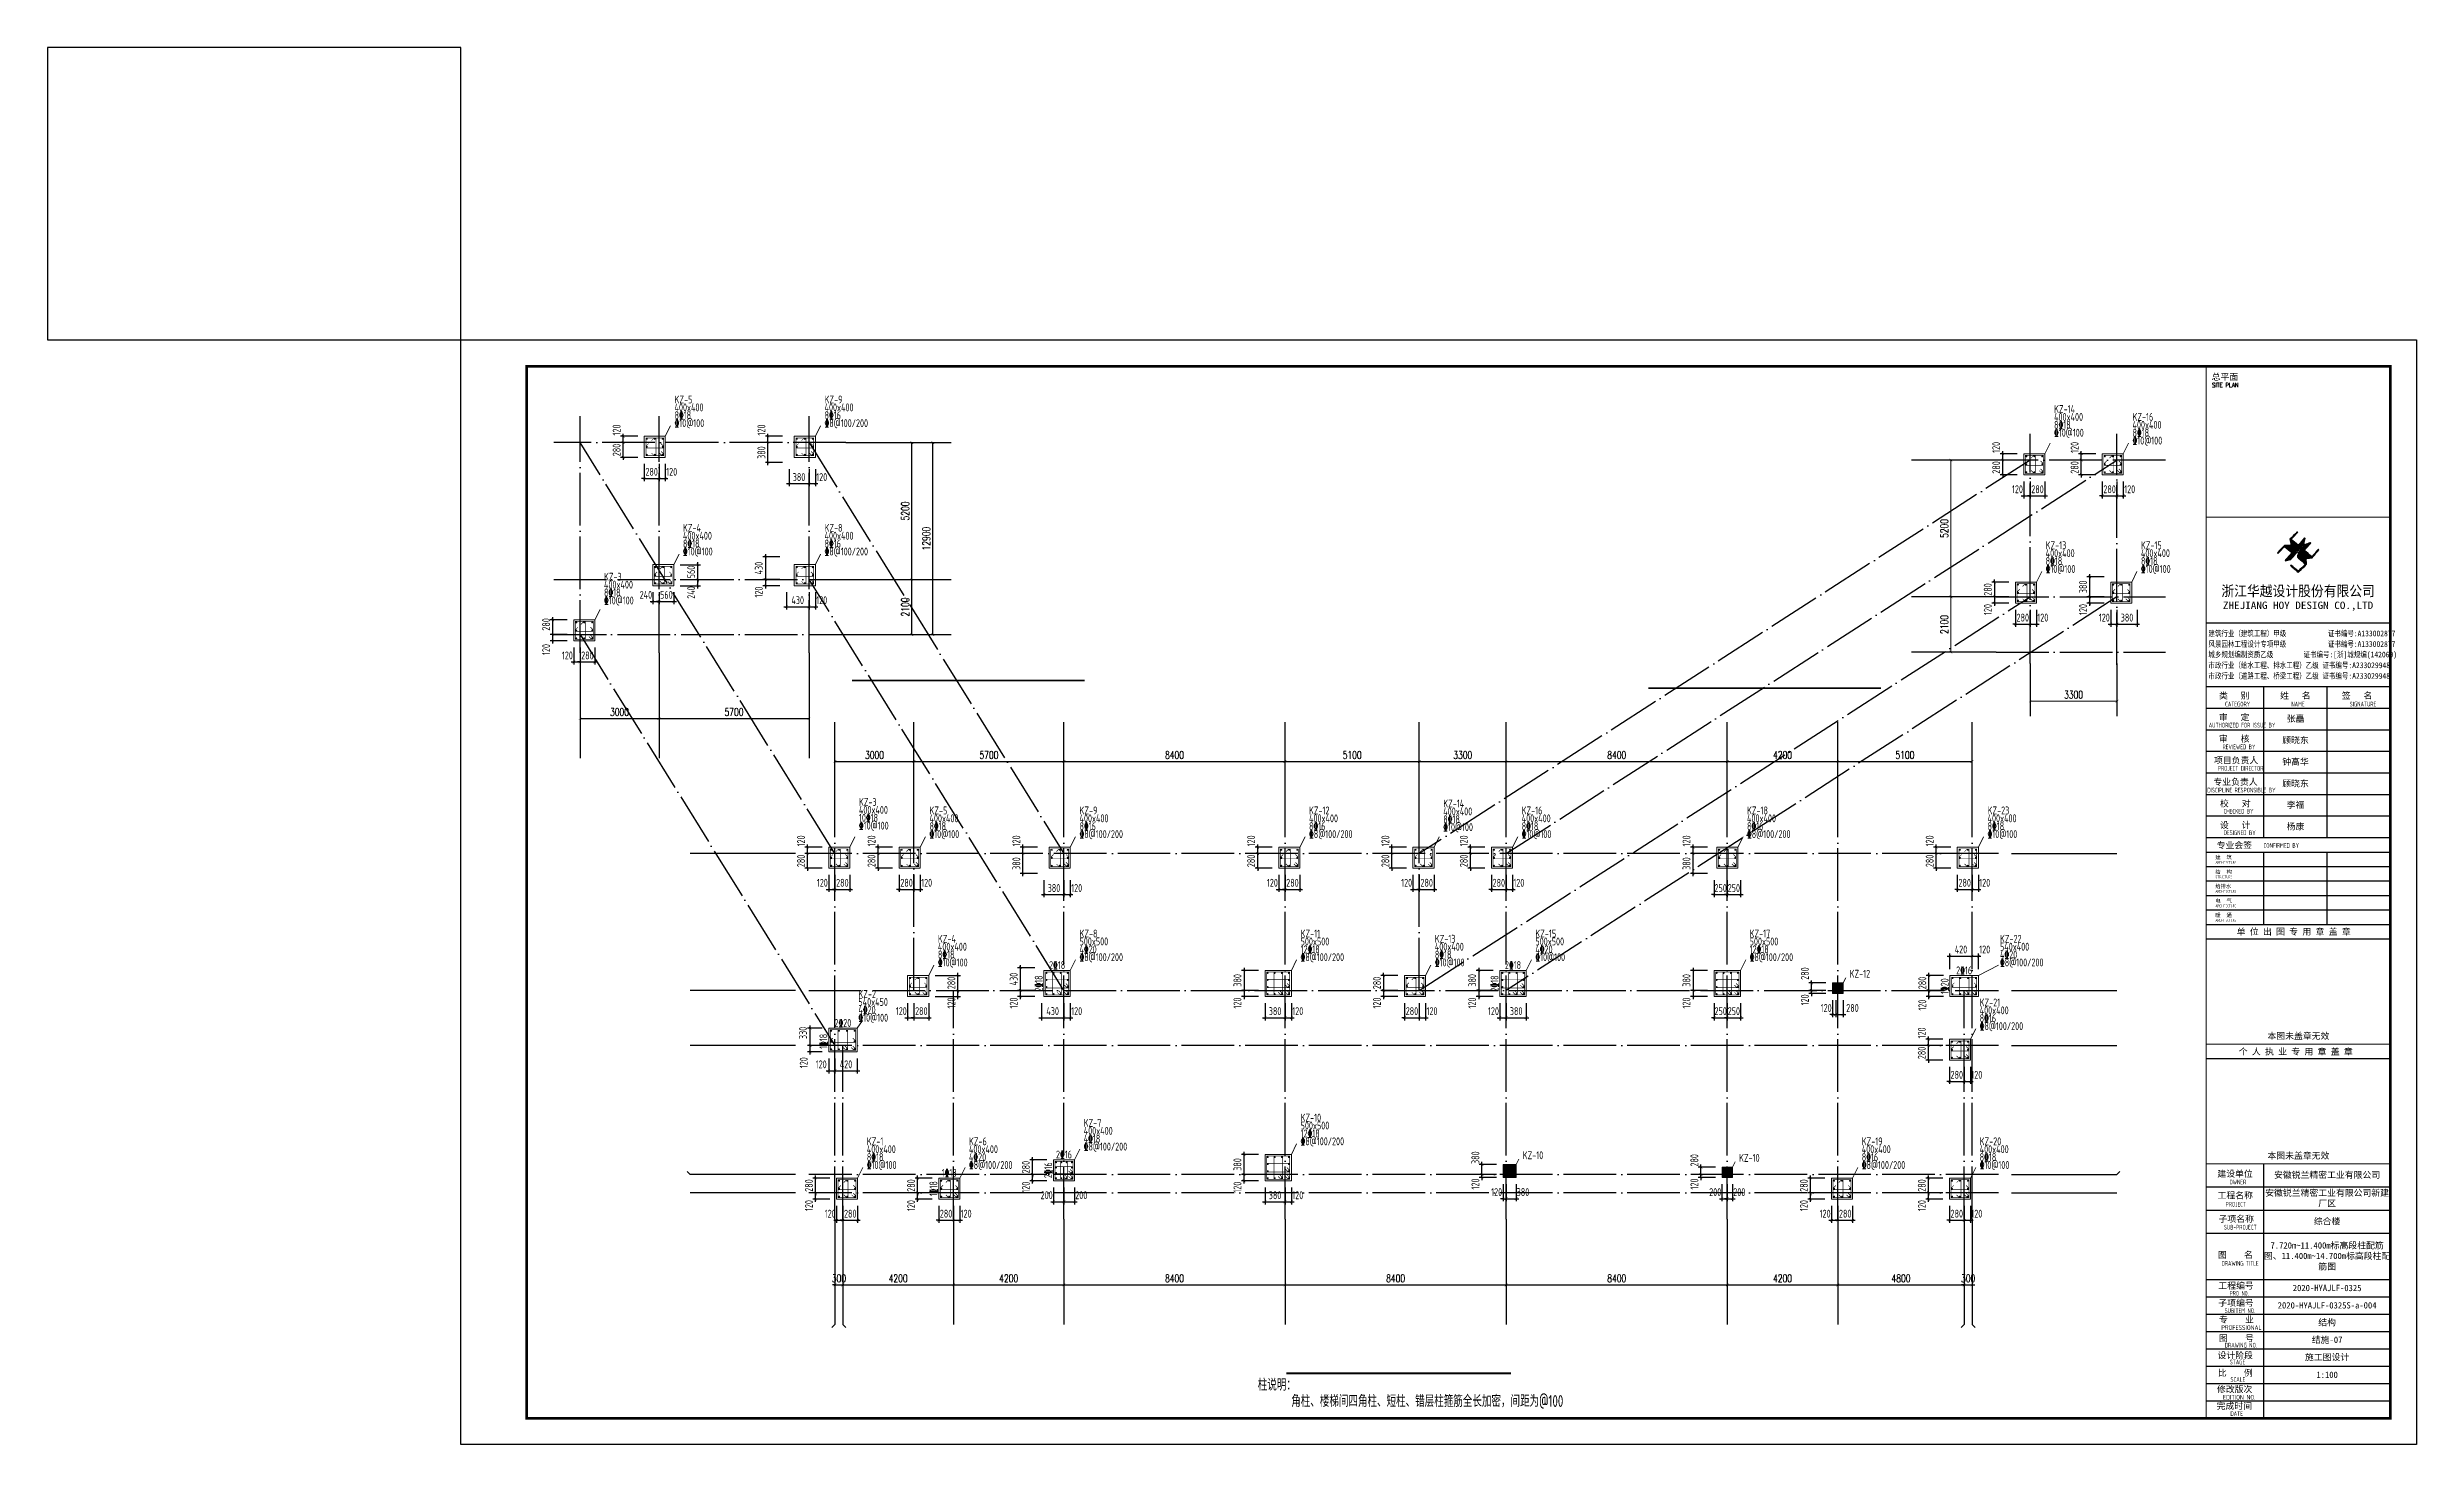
# Model space of a CAD drawing. Extents: x -638872 to -278819, y -139534 to 213996.
# Drawn here: x -368832 to -278819, y 7531 to 60652 of the extents above; entities that cross this region are included whole.
import ezdxf
from ezdxf.enums import TextEntityAlignment as Align

# ---------------------------------------------------------------- set-up
doc = ezdxf.new("R2010")
doc.units = 0
doc.header["$LTSCALE"] = 1000
doc.header["$MEASUREMENT"] = 0
doc.linetypes.add('DOTE', pattern=[2.42, 2, -0.2, 0.02, -0.2])
doc.layers.get('0').update_dxf_attribs({"linetype": 'CONTINUOUS'})
doc.layers.get('Defpoints').update_dxf_attribs({"linetype": 'CONTINUOUS'})
for name, color, linetype in [('AXIS', 171, 'CONTINUOUS'), ('DIM_SYMB', 3, 'CONTINUOUS'), ('DOTE', 14, 'DOTE'), ('PUB_TITLE', 171, 'CONTINUOUS'), ('S_PCOLUMHOOPBAR', 24, 'CONTINUOUS'), ('TK', 4, 'CONTINUOUS'), ('轴线__尺寸数字', 4, 'CONTINUOUS')]:
    doc.layers.add(name, color=color, linetype=linetype)
for name, color, linetype, lineweight in [('COLU', 7, 'CONTINUOUS', 0), ('COLU_DIM', 3, 'CONTINUOUS', 0), ('COLU_HATCH', 251, 'CONTINUOUS', 0), ('DIM', 3, 'CONTINUOUS', 0), ('S_PColumMainBar', 14, 'CONTINUOUS', 25), ('柱原位标注', 7, 'CONTINUOUS', 18), ('柱集中标注', 2, 'CONTINUOUS', 18), ('次梁吊筋标注', 7, 'CONTINUOUS', 18)]:
    doc.layers.add(name, color=color, linetype=linetype, lineweight=lineweight)
doc.styles.add('-宋体', font='', dxfattribs={"width": 0.8})
doc.styles.add('_TCH_DIM_T3', font='SIMPLEX', dxfattribs={"width": 0.705882, "bigfont": 'GBCBIG'})
doc.styles.add('FromPkpm', font='Pkpmeng', dxfattribs={"width": 0.7, "bigfont": 'hztxt'})
doc.styles.add('HT', font='simhei.ttf', dxfattribs={"width": 0.8})
doc.styles.add('ROMANS', font='romans', dxfattribs={"width": 0.65, "height": 231.275})
doc.styles.add('TSSD_Dimension', font='tssdeng.shx', dxfattribs={"width": 0.7, "bigfont": 'hztxt.shx'})
doc.styles.add('TSSD_REIN', font='tssdeng.shx', dxfattribs={"width": 0.7, "bigfont": 'tssdchn.shx'})
doc.styles.add('图签宋体', font='', dxfattribs={"height": 300})
doc.styles.add('图签黑体', font='simhei.ttf', dxfattribs={"height": 550})
doc.styles.get('-宋体').set_extended_font_data('SimSun')
doc.styles.get('图签宋体').set_extended_font_data('NSimSun')
doc.dimstyles.new('_TCH_ARCH&&100', dxfattribs={"dimtxt": 297.5, "dimasz": 100, "dimexe": 250, "dimexo": 300, "dimgap": 100, "dimtad": 1, "dimdec": 0, "dimzin": 0, "dimdsep": 46, "dimtxsty": '_TCH_DIM_T3', "dimblk": 'ARCHTICK', "dimcen": 0.09, "dimclrt": 7, "dimazin": 2, "dimtfac": 1, "dimtdec": 0, "dimtix": 1, "dimtmove": 2, "dimatfit": 3, "dimfxl": 0, "dimtolj": 1, "dimtzin": 0, "dimarcsym": 0})
doc.dimstyles.new('TSSD_100_100', dxfattribs={"dimtxt": 300, "dimasz": 100, "dimexe": 100, "dimexo": 250, "dimgap": 100, "dimtad": 1, "dimdec": 0, "dimzin": 0, "dimdsep": 46, "dimtxsty": 'TSSD_Dimension', "dimblk": 'ARCHTICK', "dimblk1": 'ARCHTICK', "dimblk2": 'ARCHTICK', "dimcen": 0, "dimdle": 100, "dimclrt": 7, "dimadec": 0, "dimazin": 0, "dimtfac": 1, "dimtdec": 0, "dimtix": 1, "dimtmove": 2, "dimatfit": 3, "dimfxl": 0, "dimtolj": 1, "dimtzin": 0, "dimarcsym": 0})
doc.dimstyles.new('TSSD_50_100', dxfattribs={"dimtxt": 300, "dimasz": 100, "dimexe": 100, "dimexo": 250, "dimgap": 100, "dimtad": 1, "dimdec": 0, "dimlfac": 0.5, "dimzin": 0, "dimdsep": 46, "dimtxsty": 'TSSD_Dimension', "dimblk": 'ARCHTICK', "dimblk1": 'ARCHTICK', "dimblk2": 'ARCHTICK', "dimcen": 0, "dimdle": 100, "dimclrt": 7, "dimadec": 0, "dimazin": 0, "dimtfac": 1, "dimtdec": 0, "dimtix": 1, "dimtmove": 2, "dimatfit": 3, "dimfxl": 0, "dimtolj": 1, "dimtzin": 0, "dimarcsym": 0})

msp = doc.modelspace()

# ---------------------------------------------------------------- texts
at = {"layer": '柱原位标注', "lineweight": 25, "style": 'FromPkpm', "width": 0.7}
for s, rotation, p in [('2\x8418', 90, (-331018.76, 25061.89)), ('2\x8418', 0.0000035, (-330468.76, 25611.89)), ('2\x8418', 90, (-313698.75, 25061.89)), ('2\x8418', 0.0000035, (-313148.75, 25611.89)), ('1\x8420', 90, (-296598.76, 24961.89)), ('2\x8416', 0.0000032, (-296008.76, 25411.89)), ('2\x8420', 0.0000024, (-338608.76, 23411.89)), ('1\x8418', 90, (-339198.76, 22861.89)), ('1\x8418', 0.0000044, (-334568.75, 17711.89)), ('2\x8416', 90, (-330658.76, 17961.89)), ('2\x8416', 0.0000044, (-330208.76, 18411.89)), ('1\x8418', 90, (-335018.75, 17261.89))]:
    msp.add_text(s, height=300, rotation=rotation, dxfattribs=at).set_placement(p, align=Align.CENTER)
at = {"layer": '柱集中标注', "lineweight": 25, "style": 'FromPkpm', "width": 0.7}
for s, p in [('400x400', (-345005.08, 46815.42)), ('KZ-5', (-345005.08, 47115.42)), ('8\x8418', (-345005.08, 46515.42)), ('400x400', (-339305.08, 46815.42)), ('KZ-9', (-339305.08, 47115.42)), ('8\x8416', (-339305.08, 46515.42)), ('KZ-14', (-292592.15, 46751.68)), ('\x8410@100', (-345005.08, 46215.42)), ('\x848@100/200', (-339305.08, 46215.42)), ('400x400', (-292592.15, 46451.68)), ('8\x8418', (-292592.15, 46151.68)), ('\x8410@100', (-292592.15, 45851.68)), ('400x400', (-289612.15, 46151.68)), ('KZ-16', (-289612.15, 46451.68)), ('8\x8418', (-289612.15, 45851.68)), ('\x8410@100', (-289612.15, 45551.68)), ('KZ-4', (-344685.08, 42235.42)), ('KZ-8', (-339305.08, 42235.42)), ('400x400', (-344685.08, 41935.42)), ('8\x8418', (-344685.08, 41635.42)), ('\x8410@100', (-344685.08, 41335.42)), ('400x400', (-339305.08, 41935.42)), ('8\x8416', (-339305.08, 41635.42)), ('\x848@100/200', (-339305.08, 41335.42)), ('400x400', (-292912.15, 41271.68)), ('KZ-13', (-292912.15, 41571.68)), ('400x400', (-289292.15, 41271.68)), ('KZ-15', (-289292.15, 41571.68)), ('KZ-3', (-347685.08, 40375.36)), ('8\x8418', (-292912.15, 40971.68)), ('\x8410@100', (-292912.15, 40671.68)), ('8\x8418', (-289292.15, 40971.68)), ('\x8410@100', (-289292.15, 40671.68)), ('400x400', (-347685.08, 40075.36)), ('8\x8418', (-347685.08, 39775.36)), ('\x8410@100', (-347685.08, 39475.36)), ('10\x8418', (-337998.76, 31212.54)), ('400x400', (-337998.76, 31512.54)), ('KZ-3', (-337998.76, 31812.54)), ('KZ-5', (-335318.75, 31491.89)), ('KZ-9', (-329618.76, 31491.89)), ('KZ-12', (-320898.75, 31491.89)), ('400x400', (-315798.75, 31454.78)), ('KZ-14', (-315798.75, 31754.78)), ('KZ-16', (-312818.75, 31491.89)), ('KZ-18', (-304258.76, 31491.89)), ('KZ-23', (-295118.76, 31491.89)), ('\x8410@100', (-337998.76, 30912.54)), ('400x400', (-335318.75, 31191.89)), ('8\x8418', (-335318.75, 30891.89)), ('\x8410@100', (-335318.75, 30591.89)), ('400x400', (-329618.76, 31191.89)), ('8\x8416', (-329618.76, 30891.89)), ('\x848@100/200', (-329618.76, 30591.89)), ('400x400', (-320898.75, 31191.89)), ('8\x8416', (-320898.75, 30891.89)), ('\x848@100/200', (-320898.75, 30591.89)), ('8\x8418', (-315798.75, 31154.78)), ('\x8410@100', (-315798.75, 30854.78)), ('400x400', (-312818.75, 31191.89)), ('8\x8418', (-312818.75, 30891.89)), ('\x8410@100', (-312818.75, 30591.89)), ('400x400', (-304258.76, 31191.89)), ('8\x8416', (-304258.76, 30891.89)), ('\x848@100/200', (-304258.76, 30591.89)), ('400x400', (-295118.76, 31191.89)), ('8\x8418', (-295118.76, 30891.89)), ('\x8410@100', (-295118.76, 30591.89)), ('KZ-8', (-329618.76, 26811.89)), ('KZ-11', (-321218.75, 26811.89)), ('KZ-15', (-312298.75, 26811.89)), ('KZ-17', (-304158.76, 26811.89)), ('400x400', (-334998.75, 26311.89)), ('KZ-4', (-334998.75, 26611.89)), ('8\x8418', (-334998.75, 26011.89)), ('4\x8420', (-329618.76, 26211.89)), ('500x500', (-329618.76, 26511.89)), ('\x848@100/200', (-329618.76, 25911.89)), ('12\x8418', (-321218.75, 26211.89)), ('500x500', (-321218.75, 26511.89)), ('\x848@100/200', (-321218.75, 25911.89)), ('400x400', (-316118.75, 26311.89)), ('KZ-13', (-316118.75, 26611.89)), ('8\x8418', (-316118.75, 26011.89)), ('4\x8420', (-312298.75, 26211.89)), ('500x500', (-312298.75, 26511.89)), ('\x8410@100', (-312298.75, 25911.89)), ('12\x8418', (-304158.76, 26211.89)), ('500x500', (-304158.76, 26511.89)), ('\x848@100/200', (-304158.76, 25911.89)), ('4\x8420', (-294646.61, 26011.89)), ('540x400', (-294646.61, 26311.89)), ('KZ-22', (-294646.61, 26611.89)), ('\x8410@100', (-334998.75, 25711.89)), ('\x8410@100', (-316118.75, 25711.89)), ('KZ-12', (-300358.76, 25281.89)), ('\x848@100/200', (-294646.61, 25711.89)), ('540x450', (-338018.76, 24211.89)), ('KZ-2', (-338018.76, 24511.89)), ('KZ-21', (-295418.76, 24191.89)), ('4\x8420', (-338018.76, 23911.89)), ('\x8410@100', (-338018.76, 23611.89)), ('400x400', (-295418.76, 23891.89)), ('8\x8416', (-295418.76, 23591.89)), ('\x848@100/200', (-295418.76, 23291.89)), ('KZ-7', (-329458.76, 19611.89)), ('500x500', (-321218.75, 19511.89)), ('KZ-10', (-321218.75, 19811.89)), ('400x400', (-337698.76, 18611.89)), ('KZ-1', (-337698.76, 18911.89)), ('400x400', (-333818.75, 18611.89)), ('KZ-6', (-333818.75, 18911.89)), ('400x400', (-329458.76, 19311.89)), ('4\x8418', (-329458.76, 19011.89)), ('\x848@100/200', (-329458.76, 18711.89)), ('12\x8418', (-321218.75, 19211.89)), ('\x848@100/200', (-321218.75, 18911.89)), ('400x400', (-299898.76, 18611.89)), ('KZ-19', (-299898.76, 18911.89)), ('400x400', (-295418.76, 18611.89)), ('KZ-20', (-295418.76, 18911.89)), ('8\x8418', (-337698.76, 18311.89)), ('\x8410@100', (-337698.76, 18011.89)), ('4\x8420', (-333818.75, 18311.89)), ('\x848@100/200', (-333818.75, 18011.89)), ('KZ-10', (-312778.75, 18381.89)), ('KZ-10', (-304558.76, 18281.89)), ('8\x8416', (-299898.76, 18311.89)), ('\x848@100/200', (-299898.76, 18011.89)), ('8\x8418', (-295418.76, 18311.89)), ('\x8410@100', (-295418.76, 18011.89))]:
    msp.add_text(s, height=300, dxfattribs=at).set_placement(p)
at = {"layer": '轴线__尺寸数字', "color": 2, "style": 'TSSD_REIN', "width": 0.7}
for s, p in [('柱说明：', (-322847.79, 9583.23)), ('角柱、楼梯间四角柱、短柱、错层柱箍筋全长加密，间距为@100', (-321576.14, 8963.56))]:
    msp.add_text(s, height=450, dxfattribs=at).set_placement(p)

# ---------------------------------------------------------------- blocks, each defined once
blk = doc.blocks.new('_ArchTick')
at = {"color": 0, "linetype": 'ByBlock', "const_width": 0.15}
blk.add_lwpolyline([(-0.5, -0.5), (0.5, 0.5)], dxfattribs=at)
blk = doc.blocks.new('*D14')
at = {"layer": 'AXIS', "color": 0, "lineweight": -2}
for p, q in [((-129171, 109950), (-130840, 109950)), ((-130590, 104750), (-130590, 109950)), ((-129171, 104750), (-130840, 104750))]:
    blk.add_line(p, q, dxfattribs=at)
at = {"layer": 'Defpoints', "color": 0}
for p in [(-130590, 109950), (-128871, 109950), (-128871, 104750)]:
    blk.add_point(p, dxfattribs=at)
at = {"layer": 'AXIS', "color": 0, "lineweight": -2, "xscale": 100, "yscale": 100, "zscale": 100}
for p, rotation in [((-130590, 109950), 90), ((-130590, 104750), 270)]:
    blk.add_blockref('_ArchTick', p, dxfattribs=dict(at, rotation=rotation))
at = {"layer": 'AXIS', "color": 7, "insert": (-130838, 107350), "char_height": 297.5, "attachment_point": 5, "rotation": 90, "style": '_TCH_DIM_T3'}
blk.add_mtext('\\A1;5200', dxfattribs=at)
blk = doc.blocks.new('*D15')
at = {"layer": 'AXIS', "color": 0, "lineweight": -2}
for p, q in [((-129171, 104750), (-130840, 104750)), ((-130590, 102650), (-130590, 104750)), ((-129171, 102650), (-130840, 102650))]:
    blk.add_line(p, q, dxfattribs=at)
at = {"layer": 'Defpoints', "color": 0}
for p in [(-130590, 104750), (-128871, 104750), (-128871, 102650)]:
    blk.add_point(p, dxfattribs=at)
at = {"layer": 'AXIS', "color": 0, "lineweight": -2, "xscale": 100, "yscale": 100, "zscale": 100}
for p, rotation in [((-130590, 104750), 90), ((-130590, 102650), 270)]:
    blk.add_blockref('_ArchTick', p, dxfattribs=dict(at, rotation=rotation))
at = {"layer": 'AXIS', "color": 7, "insert": (-130838, 103700), "char_height": 297.5, "attachment_point": 5, "rotation": 90, "style": '_TCH_DIM_T3'}
blk.add_mtext('\\A1;2100', dxfattribs=at)
blk = doc.blocks.new('*D16')
at = {"layer": 'AXIS', "color": 0, "lineweight": -2}
for p, q in [((-127581, 101918), (-127581, 100535)), ((-124281, 101918), (-124281, 100535)), ((-127581, 100785), (-124281, 100785))]:
    blk.add_line(p, q, dxfattribs=at)
at = {"layer": 'Defpoints', "color": 0}
for p in [(-127581, 102218), (-124281, 102218), (-124281, 100785)]:
    blk.add_point(p, dxfattribs=at)
at = {"layer": 'AXIS', "color": 0, "lineweight": -2, "xscale": 100, "yscale": 100, "zscale": 100, "rotation": 180}
blk.add_blockref('_ArchTick', (-127581, 100785), dxfattribs=at)
at = {"layer": 'AXIS', "color": 0, "lineweight": -2, "xscale": 100, "yscale": 100, "zscale": 100}
blk.add_blockref('_ArchTick', (-124281, 100785), dxfattribs=at)
at = {"layer": 'AXIS', "color": 7, "insert": (-125931, 101033), "char_height": 297.5, "attachment_point": 5, "style": '_TCH_DIM_T3'}
blk.add_mtext('\\A1;3300', dxfattribs=at)
blk = doc.blocks.new('*D19')
at = {"layer": 'COLU_DIM', "color": 0, "lineweight": -2}
for p, q in [((-340655, 44615), (-340655, 43965)), ((-339895, 44615), (-339895, 43965)), ((-340755, 44065), (-339795, 44065))]:
    blk.add_line(p, q, dxfattribs=at)
at = {"layer": 'Defpoints', "color": 0}
for p in [(-340655, 44865), (-339895, 44865), (-339895, 44065)]:
    blk.add_point(p, dxfattribs=at)
at = {"layer": 'COLU_DIM', "color": 0, "lineweight": -2, "xscale": 100, "yscale": 100, "zscale": 100, "rotation": 180}
blk.add_blockref('_ArchTick', (-340655, 44065), dxfattribs=at)
at = {"layer": 'COLU_DIM', "color": 0, "lineweight": -2, "xscale": 100, "yscale": 100, "zscale": 100}
blk.add_blockref('_ArchTick', (-339895, 44065), dxfattribs=at)
at = {"layer": 'COLU_DIM', "color": 7, "insert": (-340275, 44315), "char_height": 300, "attachment_point": 5, "style": 'TSSD_Dimension'}
blk.add_mtext('\\A1;380', dxfattribs=at)
blk = doc.blocks.new('*D20')
at = {"layer": 'COLU_DIM', "color": 0, "lineweight": -2}
for p, q in [((-339895, 44615), (-339895, 43965)), ((-339655, 44615), (-339655, 43965)), ((-339995, 44065), (-339555, 44065))]:
    blk.add_line(p, q, dxfattribs=at)
at = {"layer": 'Defpoints', "color": 0}
for p in [(-339895, 44865), (-339655, 44865), (-339655, 44065)]:
    blk.add_point(p, dxfattribs=at)
at = {"layer": 'COLU_DIM', "color": 0, "lineweight": -2, "xscale": 100, "yscale": 100, "zscale": 100, "rotation": 180}
blk.add_blockref('_ArchTick', (-339895, 44065), dxfattribs=at)
at = {"layer": 'COLU_DIM', "color": 0, "lineweight": -2, "xscale": 100, "yscale": 100, "zscale": 100}
blk.add_blockref('_ArchTick', (-339655, 44065), dxfattribs=at)
at = {"layer": 'COLU_DIM', "color": 7, "insert": (-339413, 44315), "char_height": 300, "attachment_point": 5, "style": 'TSSD_Dimension'}
blk.add_mtext('\\A1;120', dxfattribs=at)
blk = doc.blocks.new('*D21')
at = {"layer": 'COLU_DIM', "color": 0, "lineweight": -2}
for p, q in [((-340905, 45625), (-341555, 45625)), ((-341455, 44765), (-341455, 45725)), ((-340905, 44865), (-341555, 44865))]:
    blk.add_line(p, q, dxfattribs=at)
at = {"layer": 'Defpoints', "color": 0}
for p in [(-341455, 45625), (-340655, 45625), (-340655, 44865)]:
    blk.add_point(p, dxfattribs=at)
at = {"layer": 'COLU_DIM', "color": 0, "lineweight": -2, "xscale": 100, "yscale": 100, "zscale": 100}
for p, rotation in [((-341455, 45625), 90), ((-341455, 44865), 270)]:
    blk.add_blockref('_ArchTick', p, dxfattribs=dict(at, rotation=rotation))
at = {"layer": 'COLU_DIM', "color": 7, "insert": (-341705, 45245), "char_height": 300, "attachment_point": 5, "rotation": 90, "style": 'TSSD_Dimension'}
blk.add_mtext('\\A1;380', dxfattribs=at)
blk = doc.blocks.new('*D22')
at = {"layer": 'COLU_DIM', "color": 0, "lineweight": -2}
for p, q in [((-341455, 45525), (-341455, 45965)), ((-340905, 45865), (-341555, 45865)), ((-340905, 45625), (-341555, 45625))]:
    blk.add_line(p, q, dxfattribs=at)
at = {"layer": 'Defpoints', "color": 0}
for p in [(-341455, 45865), (-340655, 45865), (-340655, 45625)]:
    blk.add_point(p, dxfattribs=at)
at = {"layer": 'COLU_DIM', "color": 0, "lineweight": -2, "xscale": 100, "yscale": 100, "zscale": 100}
for p, rotation in [((-341455, 45865), 90), ((-341455, 45625), 270)]:
    blk.add_blockref('_ArchTick', p, dxfattribs=dict(at, rotation=rotation))
at = {"layer": 'COLU_DIM', "color": 7, "insert": (-341705, 46107), "char_height": 300, "attachment_point": 5, "rotation": 90, "style": 'TSSD_Dimension'}
blk.add_mtext('\\A1;120', dxfattribs=at)
blk = doc.blocks.new('*D23')
at = {"layer": 'COLU_DIM', "color": 0, "lineweight": -2}
for p, q in [((-346155, 44265), (-346255, 44265)), ((-346155, 44815), (-346155, 44165)), ((-346155, 44265), (-345595, 44265)), ((-345595, 44815), (-345595, 44165)), ((-345595, 44265), (-345495, 44265))]:
    blk.add_line(p, q, dxfattribs=at)
at = {"layer": 'Defpoints', "color": 0}
for p in [(-346155, 45065), (-345595, 45065), (-345595, 44265)]:
    blk.add_point(p, dxfattribs=at)
at = {"layer": 'COLU_DIM', "color": 0, "lineweight": -2, "xscale": 100, "yscale": 100, "zscale": 100}
blk.add_blockref('_ArchTick', (-346155, 44265), dxfattribs=at)
at = {"layer": 'COLU_DIM', "color": 0, "lineweight": -2, "xscale": 100, "yscale": 100, "zscale": 100, "rotation": 180}
blk.add_blockref('_ArchTick', (-345595, 44265), dxfattribs=at)
at = {"layer": 'COLU_DIM', "color": 7, "insert": (-345875, 44515), "char_height": 300, "attachment_point": 5, "style": 'TSSD_Dimension'}
blk.add_mtext('\\A1;280', dxfattribs=at)
blk = doc.blocks.new('*D24')
at = {"layer": 'COLU_DIM', "color": 0, "lineweight": -2}
for p, q in [((-345695, 44265), (-345255, 44265)), ((-345595, 44815), (-345595, 44165)), ((-345355, 44815), (-345355, 44165))]:
    blk.add_line(p, q, dxfattribs=at)
at = {"layer": 'Defpoints', "color": 0}
for p in [(-345595, 45065), (-345355, 45065), (-345355, 44265)]:
    blk.add_point(p, dxfattribs=at)
at = {"layer": 'COLU_DIM', "color": 0, "lineweight": -2, "xscale": 100, "yscale": 100, "zscale": 100, "rotation": 180}
blk.add_blockref('_ArchTick', (-345595, 44265), dxfattribs=at)
at = {"layer": 'COLU_DIM', "color": 0, "lineweight": -2, "xscale": 100, "yscale": 100, "zscale": 100}
blk.add_blockref('_ArchTick', (-345355, 44265), dxfattribs=at)
at = {"layer": 'COLU_DIM', "color": 7, "insert": (-345113, 44515), "char_height": 300, "attachment_point": 5, "style": 'TSSD_Dimension'}
blk.add_mtext('\\A1;120', dxfattribs=at)
blk = doc.blocks.new('*D25')
at = {"layer": 'COLU_DIM', "color": 0, "lineweight": -2}
for p, q in [((-346405, 45625), (-347055, 45625)), ((-346405, 45065), (-347055, 45065)), ((-346955, 45625), (-346955, 45725)), ((-346955, 45065), (-346955, 45625)), ((-346955, 45065), (-346955, 44965))]:
    blk.add_line(p, q, dxfattribs=at)
at = {"layer": 'Defpoints', "color": 0}
for p in [(-346955, 45625), (-346155, 45625), (-346155, 45065)]:
    blk.add_point(p, dxfattribs=at)
at = {"layer": 'COLU_DIM', "color": 0, "lineweight": -2, "xscale": 100, "yscale": 100, "zscale": 100}
for p, rotation in [((-346955, 45625), 270), ((-346955, 45065), 90)]:
    blk.add_blockref('_ArchTick', p, dxfattribs=dict(at, rotation=rotation))
at = {"layer": 'COLU_DIM', "color": 7, "insert": (-347205, 45345), "char_height": 300, "attachment_point": 5, "rotation": 90, "style": 'TSSD_Dimension'}
blk.add_mtext('\\A1;280', dxfattribs=at)
blk = doc.blocks.new('*D26')
at = {"layer": 'COLU_DIM', "color": 0, "lineweight": -2}
for p, q in [((-346955, 45525), (-346955, 45965)), ((-346405, 45865), (-347055, 45865)), ((-346405, 45625), (-347055, 45625))]:
    blk.add_line(p, q, dxfattribs=at)
at = {"layer": 'Defpoints', "color": 0}
for p in [(-346955, 45865), (-346155, 45865), (-346155, 45625)]:
    blk.add_point(p, dxfattribs=at)
at = {"layer": 'COLU_DIM', "color": 0, "lineweight": -2, "xscale": 100, "yscale": 100, "zscale": 100}
for p, rotation in [((-346955, 45865), 90), ((-346955, 45625), 270)]:
    blk.add_blockref('_ArchTick', p, dxfattribs=dict(at, rotation=rotation))
at = {"layer": 'COLU_DIM', "color": 7, "insert": (-347205, 46107), "char_height": 300, "attachment_point": 5, "rotation": 90, "style": 'TSSD_Dimension'}
blk.add_mtext('\\A1;120', dxfattribs=at)
blk = doc.blocks.new('*D856')
at = {"layer": 'COLU_DIM', "color": 0, "lineweight": -2}
for p, q in [((-348835, 37835), (-348835, 37185)), ((-348595, 37835), (-348595, 37185)), ((-348935, 37285), (-348495, 37285))]:
    blk.add_line(p, q, dxfattribs=at)
at = {"layer": 'Defpoints', "color": 0}
for p in [(-348835, 38085), (-348595, 38085), (-348595, 37285)]:
    blk.add_point(p, dxfattribs=at)
at = {"layer": 'COLU_DIM', "color": 0, "lineweight": -2, "xscale": 100, "yscale": 100, "zscale": 100, "rotation": 180}
blk.add_blockref('_ArchTick', (-348835, 37285), dxfattribs=at)
at = {"layer": 'COLU_DIM', "color": 0, "lineweight": -2, "xscale": 100, "yscale": 100, "zscale": 100}
blk.add_blockref('_ArchTick', (-348595, 37285), dxfattribs=at)
at = {"layer": 'COLU_DIM', "color": 7, "insert": (-349077, 37535), "char_height": 300, "attachment_point": 5, "style": 'TSSD_Dimension'}
blk.add_mtext('\\A1;120', dxfattribs=at)
blk = doc.blocks.new('*D857')
at = {"layer": 'COLU_DIM', "color": 0, "lineweight": -2}
for p, q in [((-348595, 37835), (-348595, 37185)), ((-348035, 37835), (-348035, 37185)), ((-348595, 37285), (-348695, 37285)), ((-348595, 37285), (-348035, 37285)), ((-348035, 37285), (-347935, 37285))]:
    blk.add_line(p, q, dxfattribs=at)
at = {"layer": 'Defpoints', "color": 0}
for p in [(-348595, 38085), (-348035, 38085), (-348035, 37285)]:
    blk.add_point(p, dxfattribs=at)
at = {"layer": 'COLU_DIM', "color": 0, "lineweight": -2, "xscale": 100, "yscale": 100, "zscale": 100}
blk.add_blockref('_ArchTick', (-348595, 37285), dxfattribs=at)
at = {"layer": 'COLU_DIM', "color": 0, "lineweight": -2, "xscale": 100, "yscale": 100, "zscale": 100, "rotation": 180}
blk.add_blockref('_ArchTick', (-348035, 37285), dxfattribs=at)
at = {"layer": 'COLU_DIM', "color": 7, "insert": (-348315, 37535), "char_height": 300, "attachment_point": 5, "style": 'TSSD_Dimension'}
blk.add_mtext('\\A1;280', dxfattribs=at)
blk = doc.blocks.new('*D858')
at = {"layer": 'COLU_DIM', "color": 0, "lineweight": -2}
for p, q in [((-349085, 38325), (-349735, 38325)), ((-349085, 38085), (-349735, 38085)), ((-349635, 37985), (-349635, 38425))]:
    blk.add_line(p, q, dxfattribs=at)
at = {"layer": 'Defpoints', "color": 0}
for p in [(-349635, 38325), (-348835, 38325), (-348835, 38085)]:
    blk.add_point(p, dxfattribs=at)
at = {"layer": 'COLU_DIM', "color": 0, "lineweight": -2, "xscale": 100, "yscale": 100, "zscale": 100}
for p, rotation in [((-349635, 38325), 90), ((-349635, 38085), 270)]:
    blk.add_blockref('_ArchTick', p, dxfattribs=dict(at, rotation=rotation))
at = {"layer": 'COLU_DIM', "color": 7, "insert": (-349885, 37760), "char_height": 300, "attachment_point": 5, "rotation": 90, "style": 'TSSD_Dimension'}
blk.add_mtext('\\A1;120', dxfattribs=at)
blk = doc.blocks.new('*D859')
at = {"layer": 'COLU_DIM', "color": 0, "lineweight": -2}
for p, q in [((-349085, 38885), (-349735, 38885)), ((-349635, 38225), (-349635, 38985)), ((-349085, 38325), (-349735, 38325))]:
    blk.add_line(p, q, dxfattribs=at)
at = {"layer": 'Defpoints', "color": 0}
for p in [(-349635, 38885), (-348835, 38885), (-348835, 38325)]:
    blk.add_point(p, dxfattribs=at)
at = {"layer": 'COLU_DIM', "color": 0, "lineweight": -2, "xscale": 100, "yscale": 100, "zscale": 100}
for p, rotation in [((-349635, 38885), 90), ((-349635, 38325), 270)]:
    blk.add_blockref('_ArchTick', p, dxfattribs=dict(at, rotation=rotation))
at = {"layer": 'COLU_DIM', "color": 7, "insert": (-349885, 38714), "char_height": 300, "attachment_point": 5, "rotation": 90, "style": 'TSSD_Dimension'}
blk.add_mtext('\\A1;280', dxfattribs=at)
blk = doc.blocks.new('*D27')
at = {"layer": 'COLU_DIM', "color": 0, "lineweight": -2}
for p, q in [((-340755, 39935), (-340755, 39285)), ((-339895, 39935), (-339895, 39285)), ((-340855, 39385), (-339795, 39385))]:
    blk.add_line(p, q, dxfattribs=at)
at = {"layer": 'Defpoints', "color": 0}
for p in [(-340755, 40185), (-339895, 40185), (-339895, 39385)]:
    blk.add_point(p, dxfattribs=at)
at = {"layer": 'COLU_DIM', "color": 0, "lineweight": -2, "xscale": 100, "yscale": 100, "zscale": 100, "rotation": 180}
blk.add_blockref('_ArchTick', (-340755, 39385), dxfattribs=at)
at = {"layer": 'COLU_DIM', "color": 0, "lineweight": -2, "xscale": 100, "yscale": 100, "zscale": 100}
blk.add_blockref('_ArchTick', (-339895, 39385), dxfattribs=at)
at = {"layer": 'COLU_DIM', "color": 7, "insert": (-340325, 39635), "char_height": 300, "attachment_point": 5, "style": 'TSSD_Dimension'}
blk.add_mtext('\\A1;430', dxfattribs=at)
blk = doc.blocks.new('*D28')
at = {"layer": 'COLU_DIM', "color": 0, "lineweight": -2}
for p, q in [((-339895, 39935), (-339895, 39285)), ((-339655, 39935), (-339655, 39285)), ((-339995, 39385), (-339555, 39385))]:
    blk.add_line(p, q, dxfattribs=at)
at = {"layer": 'Defpoints', "color": 0}
for p in [(-339895, 40185), (-339655, 40185), (-339655, 39385)]:
    blk.add_point(p, dxfattribs=at)
at = {"layer": 'COLU_DIM', "color": 0, "lineweight": -2, "xscale": 100, "yscale": 100, "zscale": 100, "rotation": 180}
blk.add_blockref('_ArchTick', (-339895, 39385), dxfattribs=at)
at = {"layer": 'COLU_DIM', "color": 0, "lineweight": -2, "xscale": 100, "yscale": 100, "zscale": 100}
blk.add_blockref('_ArchTick', (-339655, 39385), dxfattribs=at)
at = {"layer": 'COLU_DIM', "color": 7, "insert": (-339413, 39635), "char_height": 300, "attachment_point": 5, "style": 'TSSD_Dimension'}
blk.add_mtext('\\A1;120', dxfattribs=at)
blk = doc.blocks.new('*D29')
at = {"layer": 'COLU_DIM', "color": 0, "lineweight": -2}
for p, q in [((-341005, 41285), (-341655, 41285)), ((-341555, 41385), (-341555, 40325)), ((-341005, 40425), (-341655, 40425))]:
    blk.add_line(p, q, dxfattribs=at)
at = {"layer": 'Defpoints', "color": 0}
for p in [(-340755, 41285), (-341555, 40425), (-340755, 40425)]:
    blk.add_point(p, dxfattribs=at)
at = {"layer": 'COLU_DIM', "color": 0, "lineweight": -2, "xscale": 100, "yscale": 100, "zscale": 100}
for p, rotation in [((-341555, 41285), 90), ((-341555, 40425), 270)]:
    blk.add_blockref('_ArchTick', p, dxfattribs=dict(at, rotation=rotation))
at = {"layer": 'COLU_DIM', "color": 7, "insert": (-341805, 40855), "char_height": 300, "attachment_point": 5, "rotation": 90, "style": 'TSSD_Dimension'}
blk.add_mtext('\\A1;430', dxfattribs=at)
blk = doc.blocks.new('*D30')
at = {"layer": 'COLU_DIM', "color": 0, "lineweight": -2}
for p, q in [((-341555, 40525), (-341555, 40085)), ((-341005, 40425), (-341655, 40425)), ((-341005, 40185), (-341655, 40185))]:
    blk.add_line(p, q, dxfattribs=at)
at = {"layer": 'Defpoints', "color": 0}
for p in [(-341555, 40185), (-340755, 40425), (-340755, 40185)]:
    blk.add_point(p, dxfattribs=at)
at = {"layer": 'COLU_DIM', "color": 0, "lineweight": -2, "xscale": 100, "yscale": 100, "zscale": 100}
for p, rotation in [((-341555, 40425), 90), ((-341555, 40185), 270)]:
    blk.add_blockref('_ArchTick', p, dxfattribs=dict(at, rotation=rotation))
at = {"layer": 'COLU_DIM', "color": 7, "insert": (-341805, 39943), "char_height": 300, "attachment_point": 5, "rotation": 90, "style": 'TSSD_Dimension'}
blk.add_mtext('\\A1;120', dxfattribs=at)
blk = doc.blocks.new('*D31')
at = {"layer": 'COLU_DIM', "color": 0, "lineweight": -2}
for p, q in [((-296269, 29192), (-296269, 28542)), ((-295709, 29192), (-295709, 28542)), ((-296269, 28642), (-296369, 28642)), ((-296269, 28642), (-295709, 28642)), ((-295709, 28642), (-295609, 28642))]:
    blk.add_line(p, q, dxfattribs=at)
at = {"layer": 'Defpoints', "color": 0}
for p in [(-296269, 29442), (-295709, 29442), (-295709, 28642)]:
    blk.add_point(p, dxfattribs=at)
at = {"layer": 'COLU_DIM', "color": 0, "lineweight": -2, "xscale": 100, "yscale": 100, "zscale": 100}
blk.add_blockref('_ArchTick', (-296269, 28642), dxfattribs=at)
at = {"layer": 'COLU_DIM', "color": 0, "lineweight": -2, "xscale": 100, "yscale": 100, "zscale": 100, "rotation": 180}
blk.add_blockref('_ArchTick', (-295709, 28642), dxfattribs=at)
at = {"layer": 'COLU_DIM', "color": 7, "insert": (-295989, 28892), "char_height": 300, "attachment_point": 5, "style": 'TSSD_Dimension'}
blk.add_mtext('\\A1;280', dxfattribs=at)
blk = doc.blocks.new('*D32')
at = {"layer": 'COLU_DIM', "color": 0, "lineweight": -2}
for p, q in [((-295709, 29192), (-295709, 28542)), ((-295469, 29192), (-295469, 28542)), ((-295809, 28642), (-295369, 28642))]:
    blk.add_line(p, q, dxfattribs=at)
at = {"layer": 'Defpoints', "color": 0}
for p in [(-295709, 29442), (-295469, 29442), (-295469, 28642)]:
    blk.add_point(p, dxfattribs=at)
at = {"layer": 'COLU_DIM', "color": 0, "lineweight": -2, "xscale": 100, "yscale": 100, "zscale": 100, "rotation": 180}
blk.add_blockref('_ArchTick', (-295709, 28642), dxfattribs=at)
at = {"layer": 'COLU_DIM', "color": 0, "lineweight": -2, "xscale": 100, "yscale": 100, "zscale": 100}
blk.add_blockref('_ArchTick', (-295469, 28642), dxfattribs=at)
at = {"layer": 'COLU_DIM', "color": 7, "insert": (-295227, 28892), "char_height": 300, "attachment_point": 5, "style": 'TSSD_Dimension'}
blk.add_mtext('\\A1;120', dxfattribs=at)
blk = doc.blocks.new('*D33')
at = {"layer": 'COLU_DIM', "color": 0, "lineweight": -2}
for p, q in [((-296519, 30002), (-297169, 30002)), ((-297069, 30002), (-297069, 30102)), ((-297069, 29442), (-297069, 30002)), ((-296519, 29442), (-297169, 29442)), ((-297069, 29442), (-297069, 29342))]:
    blk.add_line(p, q, dxfattribs=at)
at = {"layer": 'Defpoints', "color": 0}
for p in [(-297069, 30002), (-296269, 30002), (-296269, 29442)]:
    blk.add_point(p, dxfattribs=at)
at = {"layer": 'COLU_DIM', "color": 0, "lineweight": -2, "xscale": 100, "yscale": 100, "zscale": 100}
for p, rotation in [((-297069, 30002), 270), ((-297069, 29442), 90)]:
    blk.add_blockref('_ArchTick', p, dxfattribs=dict(at, rotation=rotation))
at = {"layer": 'COLU_DIM', "color": 7, "insert": (-297319, 29722), "char_height": 300, "attachment_point": 5, "rotation": 90, "style": 'TSSD_Dimension'}
blk.add_mtext('\\A1;280', dxfattribs=at)
blk = doc.blocks.new('*D34')
at = {"layer": 'COLU_DIM', "color": 0, "lineweight": -2}
for p, q in [((-296519, 30242), (-297169, 30242)), ((-296519, 30002), (-297169, 30002)), ((-297069, 29902), (-297069, 30342))]:
    blk.add_line(p, q, dxfattribs=at)
at = {"layer": 'Defpoints', "color": 0}
for p in [(-297069, 30242), (-296269, 30242), (-296269, 30002)]:
    blk.add_point(p, dxfattribs=at)
at = {"layer": 'COLU_DIM', "color": 0, "lineweight": -2, "xscale": 100, "yscale": 100, "zscale": 100}
for p, rotation in [((-297069, 30242), 90), ((-297069, 30002), 270)]:
    blk.add_blockref('_ArchTick', p, dxfattribs=dict(at, rotation=rotation))
at = {"layer": 'COLU_DIM', "color": 7, "insert": (-297319, 30484), "char_height": 300, "attachment_point": 5, "rotation": 90, "style": 'TSSD_Dimension'}
blk.add_mtext('\\A1;120', dxfattribs=at)
blk = doc.blocks.new('*D35')
at = {"layer": 'COLU_DIM', "color": 0, "lineweight": -2}
for p, q in [((-305509, 28992), (-305509, 28342)), ((-305009, 28992), (-305009, 28342)), ((-305509, 28442), (-305609, 28442)), ((-305509, 28442), (-305009, 28442)), ((-305009, 28442), (-304909, 28442))]:
    blk.add_line(p, q, dxfattribs=at)
at = {"layer": 'Defpoints', "color": 0}
for p in [(-305509, 29242), (-305009, 29242), (-305009, 28442)]:
    blk.add_point(p, dxfattribs=at)
at = {"layer": 'COLU_DIM', "color": 0, "lineweight": -2, "xscale": 100, "yscale": 100, "zscale": 100}
blk.add_blockref('_ArchTick', (-305509, 28442), dxfattribs=at)
at = {"layer": 'COLU_DIM', "color": 0, "lineweight": -2, "xscale": 100, "yscale": 100, "zscale": 100, "rotation": 180}
blk.add_blockref('_ArchTick', (-305009, 28442), dxfattribs=at)
at = {"layer": 'COLU_DIM', "color": 7, "insert": (-305259, 28692), "char_height": 300, "attachment_point": 5, "style": 'TSSD_Dimension'}
blk.add_mtext('\\A1;250', dxfattribs=at)
blk = doc.blocks.new('*D36')
at = {"layer": 'COLU_DIM', "color": 0, "lineweight": -2}
for p, q in [((-305009, 28992), (-305009, 28342)), ((-304509, 28992), (-304509, 28342)), ((-305009, 28442), (-305109, 28442)), ((-305009, 28442), (-304509, 28442)), ((-304509, 28442), (-304409, 28442))]:
    blk.add_line(p, q, dxfattribs=at)
at = {"layer": 'Defpoints', "color": 0}
for p in [(-305009, 29242), (-304509, 29242), (-304509, 28442)]:
    blk.add_point(p, dxfattribs=at)
at = {"layer": 'COLU_DIM', "color": 0, "lineweight": -2, "xscale": 100, "yscale": 100, "zscale": 100}
blk.add_blockref('_ArchTick', (-305009, 28442), dxfattribs=at)
at = {"layer": 'COLU_DIM', "color": 0, "lineweight": -2, "xscale": 100, "yscale": 100, "zscale": 100, "rotation": 180}
blk.add_blockref('_ArchTick', (-304509, 28442), dxfattribs=at)
at = {"layer": 'COLU_DIM', "color": 7, "insert": (-304759, 28692), "char_height": 300, "attachment_point": 5, "style": 'TSSD_Dimension'}
blk.add_mtext('\\A1;250', dxfattribs=at)
blk = doc.blocks.new('*D37')
at = {"layer": 'COLU_DIM', "color": 0, "lineweight": -2}
for p, q in [((-305759, 30002), (-306409, 30002)), ((-306309, 29142), (-306309, 30102)), ((-305759, 29242), (-306409, 29242))]:
    blk.add_line(p, q, dxfattribs=at)
at = {"layer": 'Defpoints', "color": 0}
for p in [(-306309, 30002), (-305509, 30002), (-305509, 29242)]:
    blk.add_point(p, dxfattribs=at)
at = {"layer": 'COLU_DIM', "color": 0, "lineweight": -2, "xscale": 100, "yscale": 100, "zscale": 100}
for p, rotation in [((-306309, 30002), 90), ((-306309, 29242), 270)]:
    blk.add_blockref('_ArchTick', p, dxfattribs=dict(at, rotation=rotation))
at = {"layer": 'COLU_DIM', "color": 7, "insert": (-306559, 29622), "char_height": 300, "attachment_point": 5, "rotation": 90, "style": 'TSSD_Dimension'}
blk.add_mtext('\\A1;380', dxfattribs=at)
blk = doc.blocks.new('*D38')
at = {"layer": 'COLU_DIM', "color": 0, "lineweight": -2}
for p, q in [((-305759, 30242), (-306409, 30242)), ((-305759, 30002), (-306409, 30002)), ((-306309, 29902), (-306309, 30342))]:
    blk.add_line(p, q, dxfattribs=at)
at = {"layer": 'Defpoints', "color": 0}
for p in [(-306309, 30242), (-305509, 30242), (-305509, 30002)]:
    blk.add_point(p, dxfattribs=at)
at = {"layer": 'COLU_DIM', "color": 0, "lineweight": -2, "xscale": 100, "yscale": 100, "zscale": 100}
for p, rotation in [((-306309, 30242), 90), ((-306309, 30002), 270)]:
    blk.add_blockref('_ArchTick', p, dxfattribs=dict(at, rotation=rotation))
at = {"layer": 'COLU_DIM', "color": 7, "insert": (-306559, 30484), "char_height": 300, "attachment_point": 5, "rotation": 90, "style": 'TSSD_Dimension'}
blk.add_mtext('\\A1;120', dxfattribs=at)
blk = doc.blocks.new('*D39')
at = {"layer": 'COLU_DIM', "color": 0, "lineweight": -2}
for p, q in [((-313969, 29192), (-313969, 28542)), ((-313409, 29192), (-313409, 28542)), ((-313969, 28642), (-314069, 28642)), ((-313969, 28642), (-313409, 28642)), ((-313409, 28642), (-313309, 28642))]:
    blk.add_line(p, q, dxfattribs=at)
at = {"layer": 'Defpoints', "color": 0}
for p in [(-313969, 29442), (-313409, 29442), (-313409, 28642)]:
    blk.add_point(p, dxfattribs=at)
at = {"layer": 'COLU_DIM', "color": 0, "lineweight": -2, "xscale": 100, "yscale": 100, "zscale": 100}
blk.add_blockref('_ArchTick', (-313969, 28642), dxfattribs=at)
at = {"layer": 'COLU_DIM', "color": 0, "lineweight": -2, "xscale": 100, "yscale": 100, "zscale": 100, "rotation": 180}
blk.add_blockref('_ArchTick', (-313409, 28642), dxfattribs=at)
at = {"layer": 'COLU_DIM', "color": 7, "insert": (-313689, 28892), "char_height": 300, "attachment_point": 5, "style": 'TSSD_Dimension'}
blk.add_mtext('\\A1;280', dxfattribs=at)
blk = doc.blocks.new('*D40')
at = {"layer": 'COLU_DIM', "color": 0, "lineweight": -2}
for p, q in [((-313409, 29192), (-313409, 28542)), ((-313169, 29192), (-313169, 28542)), ((-313509, 28642), (-313069, 28642))]:
    blk.add_line(p, q, dxfattribs=at)
at = {"layer": 'Defpoints', "color": 0}
for p in [(-313409, 29442), (-313169, 29442), (-313169, 28642)]:
    blk.add_point(p, dxfattribs=at)
at = {"layer": 'COLU_DIM', "color": 0, "lineweight": -2, "xscale": 100, "yscale": 100, "zscale": 100, "rotation": 180}
blk.add_blockref('_ArchTick', (-313409, 28642), dxfattribs=at)
at = {"layer": 'COLU_DIM', "color": 0, "lineweight": -2, "xscale": 100, "yscale": 100, "zscale": 100}
blk.add_blockref('_ArchTick', (-313169, 28642), dxfattribs=at)
at = {"layer": 'COLU_DIM', "color": 7, "insert": (-312927, 28892), "char_height": 300, "attachment_point": 5, "style": 'TSSD_Dimension'}
blk.add_mtext('\\A1;120', dxfattribs=at)
blk = doc.blocks.new('*D41')
at = {"layer": 'COLU_DIM', "color": 0, "lineweight": -2}
for p, q in [((-314219, 30002), (-314869, 30002)), ((-314769, 30002), (-314769, 30102)), ((-314769, 29442), (-314769, 30002)), ((-314219, 29442), (-314869, 29442)), ((-314769, 29442), (-314769, 29342))]:
    blk.add_line(p, q, dxfattribs=at)
at = {"layer": 'Defpoints', "color": 0}
for p in [(-314769, 30002), (-313969, 30002), (-313969, 29442)]:
    blk.add_point(p, dxfattribs=at)
at = {"layer": 'COLU_DIM', "color": 0, "lineweight": -2, "xscale": 100, "yscale": 100, "zscale": 100}
for p, rotation in [((-314769, 30002), 270), ((-314769, 29442), 90)]:
    blk.add_blockref('_ArchTick', p, dxfattribs=dict(at, rotation=rotation))
at = {"layer": 'COLU_DIM', "color": 7, "insert": (-315019, 29722), "char_height": 300, "attachment_point": 5, "rotation": 90, "style": 'TSSD_Dimension'}
blk.add_mtext('\\A1;280', dxfattribs=at)
blk = doc.blocks.new('*D42')
at = {"layer": 'COLU_DIM', "color": 0, "lineweight": -2}
for p, q in [((-314219, 30242), (-314869, 30242)), ((-314219, 30002), (-314869, 30002)), ((-314769, 29902), (-314769, 30342))]:
    blk.add_line(p, q, dxfattribs=at)
at = {"layer": 'Defpoints', "color": 0}
for p in [(-314769, 30242), (-313969, 30242), (-313969, 30002)]:
    blk.add_point(p, dxfattribs=at)
at = {"layer": 'COLU_DIM', "color": 0, "lineweight": -2, "xscale": 100, "yscale": 100, "zscale": 100}
for p, rotation in [((-314769, 30242), 90), ((-314769, 30002), 270)]:
    blk.add_blockref('_ArchTick', p, dxfattribs=dict(at, rotation=rotation))
at = {"layer": 'COLU_DIM', "color": 7, "insert": (-315019, 30484), "char_height": 300, "attachment_point": 5, "rotation": 90, "style": 'TSSD_Dimension'}
blk.add_mtext('\\A1;120', dxfattribs=at)
blk = doc.blocks.new('*D43')
at = {"layer": 'COLU_DIM', "color": 0, "lineweight": -2}
for p, q in [((-316949, 29192), (-316949, 28542)), ((-316709, 29192), (-316709, 28542)), ((-317049, 28642), (-316609, 28642))]:
    blk.add_line(p, q, dxfattribs=at)
at = {"layer": 'Defpoints', "color": 0}
for p in [(-316949, 29442), (-316709, 29442), (-316709, 28642)]:
    blk.add_point(p, dxfattribs=at)
at = {"layer": 'COLU_DIM', "color": 0, "lineweight": -2, "xscale": 100, "yscale": 100, "zscale": 100, "rotation": 180}
blk.add_blockref('_ArchTick', (-316949, 28642), dxfattribs=at)
at = {"layer": 'COLU_DIM', "color": 0, "lineweight": -2, "xscale": 100, "yscale": 100, "zscale": 100}
blk.add_blockref('_ArchTick', (-316709, 28642), dxfattribs=at)
at = {"layer": 'COLU_DIM', "color": 7, "insert": (-317191, 28892), "char_height": 300, "attachment_point": 5, "style": 'TSSD_Dimension'}
blk.add_mtext('\\A1;120', dxfattribs=at)
blk = doc.blocks.new('*D44')
at = {"layer": 'COLU_DIM', "color": 0, "lineweight": -2}
for p, q in [((-316709, 29192), (-316709, 28542)), ((-316149, 29192), (-316149, 28542)), ((-316709, 28642), (-316809, 28642)), ((-316709, 28642), (-316149, 28642)), ((-316149, 28642), (-316049, 28642))]:
    blk.add_line(p, q, dxfattribs=at)
at = {"layer": 'Defpoints', "color": 0}
for p in [(-316709, 29442), (-316149, 29442), (-316149, 28642)]:
    blk.add_point(p, dxfattribs=at)
at = {"layer": 'COLU_DIM', "color": 0, "lineweight": -2, "xscale": 100, "yscale": 100, "zscale": 100}
blk.add_blockref('_ArchTick', (-316709, 28642), dxfattribs=at)
at = {"layer": 'COLU_DIM', "color": 0, "lineweight": -2, "xscale": 100, "yscale": 100, "zscale": 100, "rotation": 180}
blk.add_blockref('_ArchTick', (-316149, 28642), dxfattribs=at)
at = {"layer": 'COLU_DIM', "color": 7, "insert": (-316429, 28892), "char_height": 300, "attachment_point": 5, "style": 'TSSD_Dimension'}
blk.add_mtext('\\A1;280', dxfattribs=at)
blk = doc.blocks.new('*D45')
at = {"layer": 'COLU_DIM', "color": 0, "lineweight": -2}
for p, q in [((-317199, 30002), (-317849, 30002)), ((-317749, 30002), (-317749, 30102)), ((-317749, 29442), (-317749, 30002)), ((-317199, 29442), (-317849, 29442)), ((-317749, 29442), (-317749, 29342))]:
    blk.add_line(p, q, dxfattribs=at)
at = {"layer": 'Defpoints', "color": 0}
for p in [(-317749, 30002), (-316949, 30002), (-316949, 29442)]:
    blk.add_point(p, dxfattribs=at)
at = {"layer": 'COLU_DIM', "color": 0, "lineweight": -2, "xscale": 100, "yscale": 100, "zscale": 100}
for p, rotation in [((-317749, 30002), 270), ((-317749, 29442), 90)]:
    blk.add_blockref('_ArchTick', p, dxfattribs=dict(at, rotation=rotation))
at = {"layer": 'COLU_DIM', "color": 7, "insert": (-317999, 29722), "char_height": 300, "attachment_point": 5, "rotation": 90, "style": 'TSSD_Dimension'}
blk.add_mtext('\\A1;280', dxfattribs=at)
blk = doc.blocks.new('*D46')
at = {"layer": 'COLU_DIM', "color": 0, "lineweight": -2}
for p, q in [((-317199, 30242), (-317849, 30242)), ((-317199, 30002), (-317849, 30002)), ((-317749, 29902), (-317749, 30342))]:
    blk.add_line(p, q, dxfattribs=at)
at = {"layer": 'Defpoints', "color": 0}
for p in [(-317749, 30242), (-316949, 30242), (-316949, 30002)]:
    blk.add_point(p, dxfattribs=at)
at = {"layer": 'COLU_DIM', "color": 0, "lineweight": -2, "xscale": 100, "yscale": 100, "zscale": 100}
for p, rotation in [((-317749, 30242), 90), ((-317749, 30002), 270)]:
    blk.add_blockref('_ArchTick', p, dxfattribs=dict(at, rotation=rotation))
at = {"layer": 'COLU_DIM', "color": 7, "insert": (-317999, 30484), "char_height": 300, "attachment_point": 5, "rotation": 90, "style": 'TSSD_Dimension'}
blk.add_mtext('\\A1;120', dxfattribs=at)
blk = doc.blocks.new('*D47')
at = {"layer": 'COLU_DIM', "color": 0, "lineweight": -2}
for p, q in [((-322049, 29192), (-322049, 28542)), ((-321809, 29192), (-321809, 28542)), ((-322149, 28642), (-321709, 28642))]:
    blk.add_line(p, q, dxfattribs=at)
at = {"layer": 'Defpoints', "color": 0}
for p in [(-322049, 29442), (-321809, 29442), (-321809, 28642)]:
    blk.add_point(p, dxfattribs=at)
at = {"layer": 'COLU_DIM', "color": 0, "lineweight": -2, "xscale": 100, "yscale": 100, "zscale": 100, "rotation": 180}
blk.add_blockref('_ArchTick', (-322049, 28642), dxfattribs=at)
at = {"layer": 'COLU_DIM', "color": 0, "lineweight": -2, "xscale": 100, "yscale": 100, "zscale": 100}
blk.add_blockref('_ArchTick', (-321809, 28642), dxfattribs=at)
at = {"layer": 'COLU_DIM', "color": 7, "insert": (-322291, 28892), "char_height": 300, "attachment_point": 5, "style": 'TSSD_Dimension'}
blk.add_mtext('\\A1;120', dxfattribs=at)
blk = doc.blocks.new('*D48')
at = {"layer": 'COLU_DIM', "color": 0, "lineweight": -2}
for p, q in [((-321809, 29192), (-321809, 28542)), ((-321249, 29192), (-321249, 28542)), ((-321809, 28642), (-321909, 28642)), ((-321809, 28642), (-321249, 28642)), ((-321249, 28642), (-321149, 28642))]:
    blk.add_line(p, q, dxfattribs=at)
at = {"layer": 'Defpoints', "color": 0}
for p in [(-321809, 29442), (-321249, 29442), (-321249, 28642)]:
    blk.add_point(p, dxfattribs=at)
at = {"layer": 'COLU_DIM', "color": 0, "lineweight": -2, "xscale": 100, "yscale": 100, "zscale": 100}
blk.add_blockref('_ArchTick', (-321809, 28642), dxfattribs=at)
at = {"layer": 'COLU_DIM', "color": 0, "lineweight": -2, "xscale": 100, "yscale": 100, "zscale": 100, "rotation": 180}
blk.add_blockref('_ArchTick', (-321249, 28642), dxfattribs=at)
at = {"layer": 'COLU_DIM', "color": 7, "insert": (-321529, 28892), "char_height": 300, "attachment_point": 5, "style": 'TSSD_Dimension'}
blk.add_mtext('\\A1;280', dxfattribs=at)
blk = doc.blocks.new('*D49')
at = {"layer": 'COLU_DIM', "color": 0, "lineweight": -2}
for p, q in [((-322299, 30002), (-322949, 30002)), ((-322849, 30002), (-322849, 30102)), ((-322849, 29442), (-322849, 30002)), ((-322299, 29442), (-322949, 29442)), ((-322849, 29442), (-322849, 29342))]:
    blk.add_line(p, q, dxfattribs=at)
at = {"layer": 'Defpoints', "color": 0}
for p in [(-322849, 30002), (-322049, 30002), (-322049, 29442)]:
    blk.add_point(p, dxfattribs=at)
at = {"layer": 'COLU_DIM', "color": 0, "lineweight": -2, "xscale": 100, "yscale": 100, "zscale": 100}
for p, rotation in [((-322849, 30002), 270), ((-322849, 29442), 90)]:
    blk.add_blockref('_ArchTick', p, dxfattribs=dict(at, rotation=rotation))
at = {"layer": 'COLU_DIM', "color": 7, "insert": (-323099, 29722), "char_height": 300, "attachment_point": 5, "rotation": 90, "style": 'TSSD_Dimension'}
blk.add_mtext('\\A1;280', dxfattribs=at)
blk = doc.blocks.new('*D50')
at = {"layer": 'COLU_DIM', "color": 0, "lineweight": -2}
for p, q in [((-322299, 30242), (-322949, 30242)), ((-322299, 30002), (-322949, 30002)), ((-322849, 29902), (-322849, 30342))]:
    blk.add_line(p, q, dxfattribs=at)
at = {"layer": 'Defpoints', "color": 0}
for p in [(-322849, 30242), (-322049, 30242), (-322049, 30002)]:
    blk.add_point(p, dxfattribs=at)
at = {"layer": 'COLU_DIM', "color": 0, "lineweight": -2, "xscale": 100, "yscale": 100, "zscale": 100}
for p, rotation in [((-322849, 30242), 90), ((-322849, 30002), 270)]:
    blk.add_blockref('_ArchTick', p, dxfattribs=dict(at, rotation=rotation))
at = {"layer": 'COLU_DIM', "color": 7, "insert": (-323099, 30484), "char_height": 300, "attachment_point": 5, "rotation": 90, "style": 'TSSD_Dimension'}
blk.add_mtext('\\A1;120', dxfattribs=at)
blk = doc.blocks.new('*D51')
at = {"layer": 'COLU_DIM', "color": 0, "lineweight": -2}
for p, q in [((-330969, 28992), (-330969, 28342)), ((-330209, 28992), (-330209, 28342)), ((-331069, 28442), (-330109, 28442))]:
    blk.add_line(p, q, dxfattribs=at)
at = {"layer": 'Defpoints', "color": 0}
for p in [(-330969, 29242), (-330209, 29242), (-330209, 28442)]:
    blk.add_point(p, dxfattribs=at)
at = {"layer": 'COLU_DIM', "color": 0, "lineweight": -2, "xscale": 100, "yscale": 100, "zscale": 100, "rotation": 180}
blk.add_blockref('_ArchTick', (-330969, 28442), dxfattribs=at)
at = {"layer": 'COLU_DIM', "color": 0, "lineweight": -2, "xscale": 100, "yscale": 100, "zscale": 100}
blk.add_blockref('_ArchTick', (-330209, 28442), dxfattribs=at)
at = {"layer": 'COLU_DIM', "color": 7, "insert": (-330589, 28692), "char_height": 300, "attachment_point": 5, "style": 'TSSD_Dimension'}
blk.add_mtext('\\A1;380', dxfattribs=at)
blk = doc.blocks.new('*D52')
at = {"layer": 'COLU_DIM', "color": 0, "lineweight": -2}
for p, q in [((-330209, 28992), (-330209, 28342)), ((-329969, 28992), (-329969, 28342)), ((-330309, 28442), (-329869, 28442))]:
    blk.add_line(p, q, dxfattribs=at)
at = {"layer": 'Defpoints', "color": 0}
for p in [(-330209, 29242), (-329969, 29242), (-329969, 28442)]:
    blk.add_point(p, dxfattribs=at)
at = {"layer": 'COLU_DIM', "color": 0, "lineweight": -2, "xscale": 100, "yscale": 100, "zscale": 100, "rotation": 180}
blk.add_blockref('_ArchTick', (-330209, 28442), dxfattribs=at)
at = {"layer": 'COLU_DIM', "color": 0, "lineweight": -2, "xscale": 100, "yscale": 100, "zscale": 100}
blk.add_blockref('_ArchTick', (-329969, 28442), dxfattribs=at)
at = {"layer": 'COLU_DIM', "color": 7, "insert": (-329727, 28692), "char_height": 300, "attachment_point": 5, "style": 'TSSD_Dimension'}
blk.add_mtext('\\A1;120', dxfattribs=at)
blk = doc.blocks.new('*D53')
at = {"layer": 'COLU_DIM', "color": 0, "lineweight": -2}
for p, q in [((-331219, 30002), (-331869, 30002)), ((-331769, 29142), (-331769, 30102)), ((-331219, 29242), (-331869, 29242))]:
    blk.add_line(p, q, dxfattribs=at)
at = {"layer": 'Defpoints', "color": 0}
for p in [(-331769, 30002), (-330969, 30002), (-330969, 29242)]:
    blk.add_point(p, dxfattribs=at)
at = {"layer": 'COLU_DIM', "color": 0, "lineweight": -2, "xscale": 100, "yscale": 100, "zscale": 100}
for p, rotation in [((-331769, 30002), 90), ((-331769, 29242), 270)]:
    blk.add_blockref('_ArchTick', p, dxfattribs=dict(at, rotation=rotation))
at = {"layer": 'COLU_DIM', "color": 7, "insert": (-332019, 29622), "char_height": 300, "attachment_point": 5, "rotation": 90, "style": 'TSSD_Dimension'}
blk.add_mtext('\\A1;380', dxfattribs=at)
blk = doc.blocks.new('*D54')
at = {"layer": 'COLU_DIM', "color": 0, "lineweight": -2}
for p, q in [((-331219, 30242), (-331869, 30242)), ((-331219, 30002), (-331869, 30002)), ((-331769, 29902), (-331769, 30342))]:
    blk.add_line(p, q, dxfattribs=at)
at = {"layer": 'Defpoints', "color": 0}
for p in [(-331769, 30242), (-330969, 30242), (-330969, 30002)]:
    blk.add_point(p, dxfattribs=at)
at = {"layer": 'COLU_DIM', "color": 0, "lineweight": -2, "xscale": 100, "yscale": 100, "zscale": 100}
for p, rotation in [((-331769, 30242), 90), ((-331769, 30002), 270)]:
    blk.add_blockref('_ArchTick', p, dxfattribs=dict(at, rotation=rotation))
at = {"layer": 'COLU_DIM', "color": 7, "insert": (-332019, 30484), "char_height": 300, "attachment_point": 5, "rotation": 90, "style": 'TSSD_Dimension'}
blk.add_mtext('\\A1;120', dxfattribs=at)
blk = doc.blocks.new('*D55')
at = {"layer": 'COLU_DIM', "color": 0, "lineweight": -2}
for p, q in [((-336469, 29192), (-336469, 28542)), ((-335909, 29192), (-335909, 28542)), ((-336469, 28642), (-336569, 28642)), ((-336469, 28642), (-335909, 28642)), ((-335909, 28642), (-335809, 28642))]:
    blk.add_line(p, q, dxfattribs=at)
at = {"layer": 'Defpoints', "color": 0}
for p in [(-336469, 29442), (-335909, 29442), (-335909, 28642)]:
    blk.add_point(p, dxfattribs=at)
at = {"layer": 'COLU_DIM', "color": 0, "lineweight": -2, "xscale": 100, "yscale": 100, "zscale": 100}
blk.add_blockref('_ArchTick', (-336469, 28642), dxfattribs=at)
at = {"layer": 'COLU_DIM', "color": 0, "lineweight": -2, "xscale": 100, "yscale": 100, "zscale": 100, "rotation": 180}
blk.add_blockref('_ArchTick', (-335909, 28642), dxfattribs=at)
at = {"layer": 'COLU_DIM', "color": 7, "insert": (-336189, 28892), "char_height": 300, "attachment_point": 5, "style": 'TSSD_Dimension'}
blk.add_mtext('\\A1;280', dxfattribs=at)
blk = doc.blocks.new('*D56')
at = {"layer": 'COLU_DIM', "color": 0, "lineweight": -2}
for p, q in [((-335909, 29192), (-335909, 28542)), ((-335669, 29192), (-335669, 28542)), ((-336009, 28642), (-335569, 28642))]:
    blk.add_line(p, q, dxfattribs=at)
at = {"layer": 'Defpoints', "color": 0}
for p in [(-335909, 29442), (-335669, 29442), (-335669, 28642)]:
    blk.add_point(p, dxfattribs=at)
at = {"layer": 'COLU_DIM', "color": 0, "lineweight": -2, "xscale": 100, "yscale": 100, "zscale": 100, "rotation": 180}
blk.add_blockref('_ArchTick', (-335909, 28642), dxfattribs=at)
at = {"layer": 'COLU_DIM', "color": 0, "lineweight": -2, "xscale": 100, "yscale": 100, "zscale": 100}
blk.add_blockref('_ArchTick', (-335669, 28642), dxfattribs=at)
at = {"layer": 'COLU_DIM', "color": 7, "insert": (-335427, 28892), "char_height": 300, "attachment_point": 5, "style": 'TSSD_Dimension'}
blk.add_mtext('\\A1;120', dxfattribs=at)
blk = doc.blocks.new('*D57')
at = {"layer": 'COLU_DIM', "color": 0, "lineweight": -2}
for p, q in [((-336719, 30002), (-337369, 30002)), ((-337269, 30002), (-337269, 30102)), ((-337269, 29442), (-337269, 30002)), ((-336719, 29442), (-337369, 29442)), ((-337269, 29442), (-337269, 29342))]:
    blk.add_line(p, q, dxfattribs=at)
at = {"layer": 'Defpoints', "color": 0}
for p in [(-337269, 30002), (-336469, 30002), (-336469, 29442)]:
    blk.add_point(p, dxfattribs=at)
at = {"layer": 'COLU_DIM', "color": 0, "lineweight": -2, "xscale": 100, "yscale": 100, "zscale": 100}
for p, rotation in [((-337269, 30002), 270), ((-337269, 29442), 90)]:
    blk.add_blockref('_ArchTick', p, dxfattribs=dict(at, rotation=rotation))
at = {"layer": 'COLU_DIM', "color": 7, "insert": (-337519, 29722), "char_height": 300, "attachment_point": 5, "rotation": 90, "style": 'TSSD_Dimension'}
blk.add_mtext('\\A1;280', dxfattribs=at)
blk = doc.blocks.new('*D58')
at = {"layer": 'COLU_DIM', "color": 0, "lineweight": -2}
for p, q in [((-336719, 30242), (-337369, 30242)), ((-336719, 30002), (-337369, 30002)), ((-337269, 29902), (-337269, 30342))]:
    blk.add_line(p, q, dxfattribs=at)
at = {"layer": 'Defpoints', "color": 0}
for p in [(-337269, 30242), (-336469, 30242), (-336469, 30002)]:
    blk.add_point(p, dxfattribs=at)
at = {"layer": 'COLU_DIM', "color": 0, "lineweight": -2, "xscale": 100, "yscale": 100, "zscale": 100}
for p, rotation in [((-337269, 30242), 90), ((-337269, 30002), 270)]:
    blk.add_blockref('_ArchTick', p, dxfattribs=dict(at, rotation=rotation))
at = {"layer": 'COLU_DIM', "color": 7, "insert": (-337519, 30484), "char_height": 300, "attachment_point": 5, "rotation": 90, "style": 'TSSD_Dimension'}
blk.add_mtext('\\A1;120', dxfattribs=at)
blk = doc.blocks.new('*D59')
at = {"layer": 'COLU_DIM', "color": 0, "lineweight": -2}
for p, q in [((-339149, 29192), (-339149, 28542)), ((-338909, 29192), (-338909, 28542)), ((-339249, 28642), (-338809, 28642))]:
    blk.add_line(p, q, dxfattribs=at)
at = {"layer": 'Defpoints', "color": 0}
for p in [(-339149, 29442), (-338909, 29442), (-338909, 28642)]:
    blk.add_point(p, dxfattribs=at)
at = {"layer": 'COLU_DIM', "color": 0, "lineweight": -2, "xscale": 100, "yscale": 100, "zscale": 100, "rotation": 180}
blk.add_blockref('_ArchTick', (-339149, 28642), dxfattribs=at)
at = {"layer": 'COLU_DIM', "color": 0, "lineweight": -2, "xscale": 100, "yscale": 100, "zscale": 100}
blk.add_blockref('_ArchTick', (-338909, 28642), dxfattribs=at)
at = {"layer": 'COLU_DIM', "color": 7, "insert": (-339391, 28892), "char_height": 300, "attachment_point": 5, "style": 'TSSD_Dimension'}
blk.add_mtext('\\A1;120', dxfattribs=at)
blk = doc.blocks.new('*D60')
at = {"layer": 'COLU_DIM', "color": 0, "lineweight": -2}
for p, q in [((-338908.75508, 29191.88936), (-338908.75508, 28541.88936)), ((-338348.75508, 29191.88936), (-338348.75508, 28541.88936)), ((-338908.75508, 28641.88936), (-339008.75508, 28641.88936)), ((-338908.75508, 28641.88936), (-338348.75508, 28641.88936)), ((-338348.75508, 28641.88936), (-338248.75508, 28641.88936))]:
    blk.add_line(p, q, dxfattribs=at)
at = {"layer": 'Defpoints', "color": 0}
for p in [(-338908.75508, 29441.88936), (-338348.75508, 29441.88936), (-338348.75508, 28641.88936)]:
    blk.add_point(p, dxfattribs=at)
at = {"layer": 'COLU_DIM', "color": 0, "lineweight": -2, "xscale": 100, "yscale": 100, "zscale": 100}
blk.add_blockref('_ArchTick', (-338908.75508, 28641.88936), dxfattribs=at)
at = {"layer": 'COLU_DIM', "color": 0, "lineweight": -2, "xscale": 100, "yscale": 100, "zscale": 100, "rotation": 180}
blk.add_blockref('_ArchTick', (-338348.75508, 28641.88936), dxfattribs=at)
at = {"layer": 'COLU_DIM', "color": 7, "insert": (-338628.75508, 28891.88936), "char_height": 300, "attachment_point": 5, "style": 'TSSD_Dimension'}
blk.add_mtext('\\A1;280', dxfattribs=at)
blk = doc.blocks.new('*D61')
at = {"layer": 'COLU_DIM', "color": 0, "lineweight": -2}
for p, q in [((-339398.75508, 30001.88936), (-340048.75508, 30001.88936)), ((-339948.75508, 30001.88936), (-339948.75508, 30101.88936)), ((-339948.75508, 29441.88936), (-339948.75508, 30001.88936)), ((-339398.75508, 29441.88936), (-340048.75508, 29441.88936)), ((-339948.75508, 29441.88936), (-339948.75508, 29341.88936))]:
    blk.add_line(p, q, dxfattribs=at)
at = {"layer": 'Defpoints', "color": 0}
for p in [(-339948.75508, 30001.88936), (-339148.75508, 30001.88936), (-339148.75508, 29441.88936)]:
    blk.add_point(p, dxfattribs=at)
at = {"layer": 'COLU_DIM', "color": 0, "lineweight": -2, "xscale": 100, "yscale": 100, "zscale": 100}
for p, rotation in [((-339948.75508, 30001.88936), 270), ((-339948.75508, 29441.88936), 90)]:
    blk.add_blockref('_ArchTick', p, dxfattribs=dict(at, rotation=rotation))
at = {"layer": 'COLU_DIM', "color": 7, "insert": (-340198.75508, 29721.88936), "char_height": 300, "attachment_point": 5, "rotation": 90, "style": 'TSSD_Dimension'}
blk.add_mtext('\\A1;280', dxfattribs=at)
blk = doc.blocks.new('*D62')
at = {"layer": 'COLU_DIM', "color": 0, "lineweight": -2}
for p, q in [((-339399, 30242), (-340049, 30242)), ((-339399, 30002), (-340049, 30002)), ((-339949, 29902), (-339949, 30342))]:
    blk.add_line(p, q, dxfattribs=at)
at = {"layer": 'Defpoints', "color": 0}
for p in [(-339949, 30242), (-339149, 30242), (-339149, 30002)]:
    blk.add_point(p, dxfattribs=at)
at = {"layer": 'COLU_DIM', "color": 0, "lineweight": -2, "xscale": 100, "yscale": 100, "zscale": 100}
for p, rotation in [((-339949, 30242), 90), ((-339949, 30002), 270)]:
    blk.add_blockref('_ArchTick', p, dxfattribs=dict(at, rotation=rotation))
at = {"layer": 'COLU_DIM', "color": 7, "insert": (-340199, 30484), "char_height": 300, "attachment_point": 5, "rotation": 90, "style": 'TSSD_Dimension'}
blk.add_mtext('\\A1;120', dxfattribs=at)
blk = doc.blocks.new('*D63')
at = {"layer": 'COLU_DIM', "color": 0, "lineweight": -2}
for p, q in [((-296799, 25362), (-297449, 25362)), ((-297349, 25362), (-297349, 25462)), ((-297349, 24802), (-297349, 25362)), ((-296799, 24802), (-297449, 24802)), ((-297349, 24802), (-297349, 24702))]:
    blk.add_line(p, q, dxfattribs=at)
at = {"layer": 'Defpoints', "color": 0}
for p in [(-297349, 25362), (-296549, 25362), (-296549, 24802)]:
    blk.add_point(p, dxfattribs=at)
at = {"layer": 'COLU_DIM', "color": 0, "lineweight": -2, "xscale": 100, "yscale": 100, "zscale": 100}
for p, rotation in [((-297349, 25362), 270), ((-297349, 24802), 90)]:
    blk.add_blockref('_ArchTick', p, dxfattribs=dict(at, rotation=rotation))
at = {"layer": 'COLU_DIM', "color": 7, "insert": (-297599, 25082), "char_height": 300, "attachment_point": 5, "rotation": 90, "style": 'TSSD_Dimension'}
blk.add_mtext('\\A1;280', dxfattribs=at)
blk = doc.blocks.new('*D64')
at = {"layer": 'COLU_DIM', "color": 0, "lineweight": -2}
for p, q in [((-296569, 21892), (-296569, 21242)), ((-296009, 21892), (-296009, 21242)), ((-296569, 21342), (-296669, 21342)), ((-296569, 21342), (-296009, 21342)), ((-296009, 21342), (-295909, 21342))]:
    blk.add_line(p, q, dxfattribs=at)
at = {"layer": 'Defpoints', "color": 0}
for p in [(-296569, 22142), (-296009, 22142), (-296009, 21342)]:
    blk.add_point(p, dxfattribs=at)
at = {"layer": 'COLU_DIM', "color": 0, "lineweight": -2, "xscale": 100, "yscale": 100, "zscale": 100}
blk.add_blockref('_ArchTick', (-296569, 21342), dxfattribs=at)
at = {"layer": 'COLU_DIM', "color": 0, "lineweight": -2, "xscale": 100, "yscale": 100, "zscale": 100, "rotation": 180}
blk.add_blockref('_ArchTick', (-296009, 21342), dxfattribs=at)
at = {"layer": 'COLU_DIM', "color": 7, "insert": (-296289, 21592), "char_height": 300, "attachment_point": 5, "style": 'TSSD_Dimension'}
blk.add_mtext('\\A1;280', dxfattribs=at)
blk = doc.blocks.new('*D65')
at = {"layer": 'COLU_DIM', "color": 0, "lineweight": -2}
for p, q in [((-296009, 21892), (-296009, 21242)), ((-295769, 21892), (-295769, 21242)), ((-296109, 21342), (-295669, 21342))]:
    blk.add_line(p, q, dxfattribs=at)
at = {"layer": 'Defpoints', "color": 0}
for p in [(-296009, 22142), (-295769, 22142), (-295769, 21342)]:
    blk.add_point(p, dxfattribs=at)
at = {"layer": 'COLU_DIM', "color": 0, "lineweight": -2, "xscale": 100, "yscale": 100, "zscale": 100, "rotation": 180}
blk.add_blockref('_ArchTick', (-296009, 21342), dxfattribs=at)
at = {"layer": 'COLU_DIM', "color": 0, "lineweight": -2, "xscale": 100, "yscale": 100, "zscale": 100}
blk.add_blockref('_ArchTick', (-295769, 21342), dxfattribs=at)
at = {"layer": 'COLU_DIM', "color": 7, "insert": (-295527, 21592), "char_height": 300, "attachment_point": 5, "style": 'TSSD_Dimension'}
blk.add_mtext('\\A1;120', dxfattribs=at)
blk = doc.blocks.new('*D66')
at = {"layer": 'COLU_DIM', "color": 0, "lineweight": -2}
for p, q in [((-296819, 22702), (-297469, 22702)), ((-297369, 22702), (-297369, 22802)), ((-297369, 22142), (-297369, 22702)), ((-296819, 22142), (-297469, 22142)), ((-297369, 22142), (-297369, 22042))]:
    blk.add_line(p, q, dxfattribs=at)
at = {"layer": 'Defpoints', "color": 0}
for p in [(-297369, 22702), (-296569, 22702), (-296569, 22142)]:
    blk.add_point(p, dxfattribs=at)
at = {"layer": 'COLU_DIM', "color": 0, "lineweight": -2, "xscale": 100, "yscale": 100, "zscale": 100}
for p, rotation in [((-297369, 22702), 270), ((-297369, 22142), 90)]:
    blk.add_blockref('_ArchTick', p, dxfattribs=dict(at, rotation=rotation))
at = {"layer": 'COLU_DIM', "color": 7, "insert": (-297619, 22422), "char_height": 300, "attachment_point": 5, "rotation": 90, "style": 'TSSD_Dimension'}
blk.add_mtext('\\A1;280', dxfattribs=at)
blk = doc.blocks.new('*D67')
at = {"layer": 'COLU_DIM', "color": 0, "lineweight": -2}
for p, q in [((-296819, 22942), (-297469, 22942)), ((-296819, 22702), (-297469, 22702)), ((-297369, 22602), (-297369, 23042))]:
    blk.add_line(p, q, dxfattribs=at)
at = {"layer": 'Defpoints', "color": 0}
for p in [(-297369, 22942), (-296569, 22942), (-296569, 22702)]:
    blk.add_point(p, dxfattribs=at)
at = {"layer": 'COLU_DIM', "color": 0, "lineweight": -2, "xscale": 100, "yscale": 100, "zscale": 100}
for p, rotation in [((-297369, 22942), 90), ((-297369, 22702), 270)]:
    blk.add_blockref('_ArchTick', p, dxfattribs=dict(at, rotation=rotation))
at = {"layer": 'COLU_DIM', "color": 7, "insert": (-297619, 23184), "char_height": 300, "attachment_point": 5, "rotation": 90, "style": 'TSSD_Dimension'}
blk.add_mtext('\\A1;120', dxfattribs=at)
blk = doc.blocks.new('*D68')
at = {"layer": 'COLU_DIM', "color": 0, "lineweight": -2}
for p, q in [((-305509, 24312), (-305509, 23662)), ((-305009, 24312), (-305009, 23662)), ((-305509, 23762), (-305609, 23762)), ((-305509, 23762), (-305009, 23762)), ((-305009, 23762), (-304909, 23762))]:
    blk.add_line(p, q, dxfattribs=at)
at = {"layer": 'Defpoints', "color": 0}
for p in [(-305509, 24562), (-305009, 24562), (-305009, 23762)]:
    blk.add_point(p, dxfattribs=at)
at = {"layer": 'COLU_DIM', "color": 0, "lineweight": -2, "xscale": 100, "yscale": 100, "zscale": 100}
blk.add_blockref('_ArchTick', (-305509, 23762), dxfattribs=at)
at = {"layer": 'COLU_DIM', "color": 0, "lineweight": -2, "xscale": 100, "yscale": 100, "zscale": 100, "rotation": 180}
blk.add_blockref('_ArchTick', (-305009, 23762), dxfattribs=at)
at = {"layer": 'COLU_DIM', "color": 7, "insert": (-305259, 24012), "char_height": 300, "attachment_point": 5, "style": 'TSSD_Dimension'}
blk.add_mtext('\\A1;250', dxfattribs=at)
blk = doc.blocks.new('*D69')
at = {"layer": 'COLU_DIM', "color": 0, "lineweight": -2}
for p, q in [((-305009, 24312), (-305009, 23662)), ((-304509, 24312), (-304509, 23662)), ((-305009, 23762), (-305109, 23762)), ((-305009, 23762), (-304509, 23762)), ((-304509, 23762), (-304409, 23762))]:
    blk.add_line(p, q, dxfattribs=at)
at = {"layer": 'Defpoints', "color": 0}
for p in [(-305009, 24562), (-304509, 24562), (-304509, 23762)]:
    blk.add_point(p, dxfattribs=at)
at = {"layer": 'COLU_DIM', "color": 0, "lineweight": -2, "xscale": 100, "yscale": 100, "zscale": 100}
blk.add_blockref('_ArchTick', (-305009, 23762), dxfattribs=at)
at = {"layer": 'COLU_DIM', "color": 0, "lineweight": -2, "xscale": 100, "yscale": 100, "zscale": 100, "rotation": 180}
blk.add_blockref('_ArchTick', (-304509, 23762), dxfattribs=at)
at = {"layer": 'COLU_DIM', "color": 7, "insert": (-304759, 24012), "char_height": 300, "attachment_point": 5, "style": 'TSSD_Dimension'}
blk.add_mtext('\\A1;250', dxfattribs=at)
blk = doc.blocks.new('*D70')
at = {"layer": 'COLU_DIM', "color": 0, "lineweight": -2}
for p, q in [((-305759, 25562), (-306409, 25562)), ((-306309, 25662), (-306309, 24702)), ((-305759, 24802), (-306409, 24802))]:
    blk.add_line(p, q, dxfattribs=at)
at = {"layer": 'Defpoints', "color": 0}
for p in [(-305509, 25562), (-306309, 24802), (-305509, 24802)]:
    blk.add_point(p, dxfattribs=at)
at = {"layer": 'COLU_DIM', "color": 0, "lineweight": -2, "xscale": 100, "yscale": 100, "zscale": 100}
for p, rotation in [((-306309, 25562), 90), ((-306309, 24802), 270)]:
    blk.add_blockref('_ArchTick', p, dxfattribs=dict(at, rotation=rotation))
at = {"layer": 'COLU_DIM', "color": 7, "insert": (-306559, 25182), "char_height": 300, "attachment_point": 5, "rotation": 90, "style": 'TSSD_Dimension'}
blk.add_mtext('\\A1;380', dxfattribs=at)
blk = doc.blocks.new('*D71')
at = {"layer": 'COLU_DIM', "color": 0, "lineweight": -2}
for p, q in [((-305759, 24802), (-306409, 24802)), ((-305759, 24562), (-306409, 24562)), ((-306309, 24902), (-306309, 24462))]:
    blk.add_line(p, q, dxfattribs=at)
at = {"layer": 'Defpoints', "color": 0}
for p in [(-306309, 24562), (-305509, 24802), (-305509, 24562)]:
    blk.add_point(p, dxfattribs=at)
at = {"layer": 'COLU_DIM', "color": 0, "lineweight": -2, "xscale": 100, "yscale": 100, "zscale": 100}
for p, rotation in [((-306309, 24802), 90), ((-306309, 24562), 270)]:
    blk.add_blockref('_ArchTick', p, dxfattribs=dict(at, rotation=rotation))
at = {"layer": 'COLU_DIM', "color": 7, "insert": (-306559, 24320), "char_height": 300, "attachment_point": 5, "rotation": 90, "style": 'TSSD_Dimension'}
blk.add_mtext('\\A1;120', dxfattribs=at)
blk = doc.blocks.new('*D72')
at = {"layer": 'COLU_DIM', "color": 0, "lineweight": -2}
for p, q in [((-313649, 24312), (-313649, 23662)), ((-313409, 24312), (-313409, 23662)), ((-313749, 23762), (-313309, 23762))]:
    blk.add_line(p, q, dxfattribs=at)
at = {"layer": 'Defpoints', "color": 0}
for p in [(-313649, 24562), (-313409, 24562), (-313409, 23762)]:
    blk.add_point(p, dxfattribs=at)
at = {"layer": 'COLU_DIM', "color": 0, "lineweight": -2, "xscale": 100, "yscale": 100, "zscale": 100, "rotation": 180}
blk.add_blockref('_ArchTick', (-313649, 23762), dxfattribs=at)
at = {"layer": 'COLU_DIM', "color": 0, "lineweight": -2, "xscale": 100, "yscale": 100, "zscale": 100}
blk.add_blockref('_ArchTick', (-313409, 23762), dxfattribs=at)
at = {"layer": 'COLU_DIM', "color": 7, "insert": (-313891, 24012), "char_height": 300, "attachment_point": 5, "style": 'TSSD_Dimension'}
blk.add_mtext('\\A1;120', dxfattribs=at)
blk = doc.blocks.new('*D73')
at = {"layer": 'COLU_DIM', "color": 0, "lineweight": -2}
for p, q in [((-313409, 24312), (-313409, 23662)), ((-312649, 24312), (-312649, 23662)), ((-313509, 23762), (-312549, 23762))]:
    blk.add_line(p, q, dxfattribs=at)
at = {"layer": 'Defpoints', "color": 0}
for p in [(-313409, 24562), (-312649, 24562), (-312649, 23762)]:
    blk.add_point(p, dxfattribs=at)
at = {"layer": 'COLU_DIM', "color": 0, "lineweight": -2, "xscale": 100, "yscale": 100, "zscale": 100, "rotation": 180}
blk.add_blockref('_ArchTick', (-313409, 23762), dxfattribs=at)
at = {"layer": 'COLU_DIM', "color": 0, "lineweight": -2, "xscale": 100, "yscale": 100, "zscale": 100}
blk.add_blockref('_ArchTick', (-312649, 23762), dxfattribs=at)
at = {"layer": 'COLU_DIM', "color": 7, "insert": (-313029, 24012), "char_height": 300, "attachment_point": 5, "style": 'TSSD_Dimension'}
blk.add_mtext('\\A1;380', dxfattribs=at)
blk = doc.blocks.new('*D74')
at = {"layer": 'COLU_DIM', "color": 0, "lineweight": -2}
for p, q in [((-313899, 25562), (-314549, 25562)), ((-314449, 25662), (-314449, 24702)), ((-313899, 24802), (-314549, 24802))]:
    blk.add_line(p, q, dxfattribs=at)
at = {"layer": 'Defpoints', "color": 0}
for p in [(-313649, 25562), (-314449, 24802), (-313649, 24802)]:
    blk.add_point(p, dxfattribs=at)
at = {"layer": 'COLU_DIM', "color": 0, "lineweight": -2, "xscale": 100, "yscale": 100, "zscale": 100}
for p, rotation in [((-314449, 25562), 90), ((-314449, 24802), 270)]:
    blk.add_blockref('_ArchTick', p, dxfattribs=dict(at, rotation=rotation))
at = {"layer": 'COLU_DIM', "color": 7, "insert": (-314699, 25182), "char_height": 300, "attachment_point": 5, "rotation": 90, "style": 'TSSD_Dimension'}
blk.add_mtext('\\A1;380', dxfattribs=at)
blk = doc.blocks.new('*D75')
at = {"layer": 'COLU_DIM', "color": 0, "lineweight": -2}
for p, q in [((-313899, 24802), (-314549, 24802)), ((-313899, 24562), (-314549, 24562)), ((-314449, 24902), (-314449, 24462))]:
    blk.add_line(p, q, dxfattribs=at)
at = {"layer": 'Defpoints', "color": 0}
for p in [(-314449, 24562), (-313649, 24802), (-313649, 24562)]:
    blk.add_point(p, dxfattribs=at)
at = {"layer": 'COLU_DIM', "color": 0, "lineweight": -2, "xscale": 100, "yscale": 100, "zscale": 100}
for p, rotation in [((-314449, 24802), 90), ((-314449, 24562), 270)]:
    blk.add_blockref('_ArchTick', p, dxfattribs=dict(at, rotation=rotation))
at = {"layer": 'COLU_DIM', "color": 7, "insert": (-314699, 24320), "char_height": 300, "attachment_point": 5, "rotation": 90, "style": 'TSSD_Dimension'}
blk.add_mtext('\\A1;120', dxfattribs=at)
blk = doc.blocks.new('*D76')
at = {"layer": 'COLU_DIM', "color": 0, "lineweight": -2}
for p, q in [((-317269, 24312), (-317269, 23662)), ((-316709, 24312), (-316709, 23662)), ((-317269, 23762), (-317369, 23762)), ((-317269, 23762), (-316709, 23762)), ((-316709, 23762), (-316609, 23762))]:
    blk.add_line(p, q, dxfattribs=at)
at = {"layer": 'Defpoints', "color": 0}
for p in [(-317269, 24562), (-316709, 24562), (-316709, 23762)]:
    blk.add_point(p, dxfattribs=at)
at = {"layer": 'COLU_DIM', "color": 0, "lineweight": -2, "xscale": 100, "yscale": 100, "zscale": 100}
blk.add_blockref('_ArchTick', (-317269, 23762), dxfattribs=at)
at = {"layer": 'COLU_DIM', "color": 0, "lineweight": -2, "xscale": 100, "yscale": 100, "zscale": 100, "rotation": 180}
blk.add_blockref('_ArchTick', (-316709, 23762), dxfattribs=at)
at = {"layer": 'COLU_DIM', "color": 7, "insert": (-316989, 24012), "char_height": 300, "attachment_point": 5, "style": 'TSSD_Dimension'}
blk.add_mtext('\\A1;280', dxfattribs=at)
blk = doc.blocks.new('*D77')
at = {"layer": 'COLU_DIM', "color": 0, "lineweight": -2}
for p, q in [((-316709, 24312), (-316709, 23662)), ((-316469, 24312), (-316469, 23662)), ((-316809, 23762), (-316369, 23762))]:
    blk.add_line(p, q, dxfattribs=at)
at = {"layer": 'Defpoints', "color": 0}
for p in [(-316709, 24562), (-316469, 24562), (-316469, 23762)]:
    blk.add_point(p, dxfattribs=at)
at = {"layer": 'COLU_DIM', "color": 0, "lineweight": -2, "xscale": 100, "yscale": 100, "zscale": 100, "rotation": 180}
blk.add_blockref('_ArchTick', (-316709, 23762), dxfattribs=at)
at = {"layer": 'COLU_DIM', "color": 0, "lineweight": -2, "xscale": 100, "yscale": 100, "zscale": 100}
blk.add_blockref('_ArchTick', (-316469, 23762), dxfattribs=at)
at = {"layer": 'COLU_DIM', "color": 7, "insert": (-316227, 24012), "char_height": 300, "attachment_point": 5, "style": 'TSSD_Dimension'}
blk.add_mtext('\\A1;120', dxfattribs=at)
blk = doc.blocks.new('*D78')
at = {"layer": 'COLU_DIM', "color": 0, "lineweight": -2}
for p, q in [((-317519, 25362), (-318169, 25362)), ((-318069, 25362), (-318069, 25462)), ((-318069, 25362), (-318069, 24802)), ((-317519, 24802), (-318169, 24802)), ((-318069, 24802), (-318069, 24702))]:
    blk.add_line(p, q, dxfattribs=at)
at = {"layer": 'Defpoints', "color": 0}
for p in [(-317269, 25362), (-318069, 24802), (-317269, 24802)]:
    blk.add_point(p, dxfattribs=at)
at = {"layer": 'COLU_DIM', "color": 0, "lineweight": -2, "xscale": 100, "yscale": 100, "zscale": 100}
for p, rotation in [((-318069, 25362), 270), ((-318069, 24802), 90)]:
    blk.add_blockref('_ArchTick', p, dxfattribs=dict(at, rotation=rotation))
at = {"layer": 'COLU_DIM', "color": 7, "insert": (-318319, 25082), "char_height": 300, "attachment_point": 5, "rotation": 90, "style": 'TSSD_Dimension'}
blk.add_mtext('\\A1;280', dxfattribs=at)
blk = doc.blocks.new('*D79')
at = {"layer": 'COLU_DIM', "color": 0, "lineweight": -2}
for p, q in [((-317519, 24802), (-318169, 24802)), ((-317519, 24562), (-318169, 24562)), ((-318069, 24902), (-318069, 24462))]:
    blk.add_line(p, q, dxfattribs=at)
at = {"layer": 'Defpoints', "color": 0}
for p in [(-318069, 24562), (-317269, 24802), (-317269, 24562)]:
    blk.add_point(p, dxfattribs=at)
at = {"layer": 'COLU_DIM', "color": 0, "lineweight": -2, "xscale": 100, "yscale": 100, "zscale": 100}
for p, rotation in [((-318069, 24802), 90), ((-318069, 24562), 270)]:
    blk.add_blockref('_ArchTick', p, dxfattribs=dict(at, rotation=rotation))
at = {"layer": 'COLU_DIM', "color": 7, "insert": (-318319, 24320), "char_height": 300, "attachment_point": 5, "rotation": 90, "style": 'TSSD_Dimension'}
blk.add_mtext('\\A1;120', dxfattribs=at)
blk = doc.blocks.new('*D80')
at = {"layer": 'COLU_DIM', "color": 0, "lineweight": -2}
for p, q in [((-322569, 24312), (-322569, 23662)), ((-321809, 24312), (-321809, 23662)), ((-322669, 23762), (-321709, 23762))]:
    blk.add_line(p, q, dxfattribs=at)
at = {"layer": 'Defpoints', "color": 0}
for p in [(-322569, 24562), (-321809, 24562), (-321809, 23762)]:
    blk.add_point(p, dxfattribs=at)
at = {"layer": 'COLU_DIM', "color": 0, "lineweight": -2, "xscale": 100, "yscale": 100, "zscale": 100, "rotation": 180}
blk.add_blockref('_ArchTick', (-322569, 23762), dxfattribs=at)
at = {"layer": 'COLU_DIM', "color": 0, "lineweight": -2, "xscale": 100, "yscale": 100, "zscale": 100}
blk.add_blockref('_ArchTick', (-321809, 23762), dxfattribs=at)
at = {"layer": 'COLU_DIM', "color": 7, "insert": (-322189, 24012), "char_height": 300, "attachment_point": 5, "style": 'TSSD_Dimension'}
blk.add_mtext('\\A1;380', dxfattribs=at)
blk = doc.blocks.new('*D81')
at = {"layer": 'COLU_DIM', "color": 0, "lineweight": -2}
for p, q in [((-321809, 24312), (-321809, 23662)), ((-321569, 24312), (-321569, 23662)), ((-321909, 23762), (-321469, 23762))]:
    blk.add_line(p, q, dxfattribs=at)
at = {"layer": 'Defpoints', "color": 0}
for p in [(-321809, 24562), (-321569, 24562), (-321569, 23762)]:
    blk.add_point(p, dxfattribs=at)
at = {"layer": 'COLU_DIM', "color": 0, "lineweight": -2, "xscale": 100, "yscale": 100, "zscale": 100, "rotation": 180}
blk.add_blockref('_ArchTick', (-321809, 23762), dxfattribs=at)
at = {"layer": 'COLU_DIM', "color": 0, "lineweight": -2, "xscale": 100, "yscale": 100, "zscale": 100}
blk.add_blockref('_ArchTick', (-321569, 23762), dxfattribs=at)
at = {"layer": 'COLU_DIM', "color": 7, "insert": (-321327, 24012), "char_height": 300, "attachment_point": 5, "style": 'TSSD_Dimension'}
blk.add_mtext('\\A1;120', dxfattribs=at)
blk = doc.blocks.new('*D82')
at = {"layer": 'COLU_DIM', "color": 0, "lineweight": -2}
for p, q in [((-322819, 25562), (-323469, 25562)), ((-323369, 25662), (-323369, 24702)), ((-322819, 24802), (-323469, 24802))]:
    blk.add_line(p, q, dxfattribs=at)
at = {"layer": 'Defpoints', "color": 0}
for p in [(-322569, 25562), (-323369, 24802), (-322569, 24802)]:
    blk.add_point(p, dxfattribs=at)
at = {"layer": 'COLU_DIM', "color": 0, "lineweight": -2, "xscale": 100, "yscale": 100, "zscale": 100}
for p, rotation in [((-323369, 25562), 90), ((-323369, 24802), 270)]:
    blk.add_blockref('_ArchTick', p, dxfattribs=dict(at, rotation=rotation))
at = {"layer": 'COLU_DIM', "color": 7, "insert": (-323619, 25182), "char_height": 300, "attachment_point": 5, "rotation": 90, "style": 'TSSD_Dimension'}
blk.add_mtext('\\A1;380', dxfattribs=at)
blk = doc.blocks.new('*D83')
at = {"layer": 'COLU_DIM', "color": 0, "lineweight": -2}
for p, q in [((-322819, 24802), (-323469, 24802)), ((-322819, 24562), (-323469, 24562)), ((-323369, 24902), (-323369, 24462))]:
    blk.add_line(p, q, dxfattribs=at)
at = {"layer": 'Defpoints', "color": 0}
for p in [(-323369, 24562), (-322569, 24802), (-322569, 24562)]:
    blk.add_point(p, dxfattribs=at)
at = {"layer": 'COLU_DIM', "color": 0, "lineweight": -2, "xscale": 100, "yscale": 100, "zscale": 100}
for p, rotation in [((-323369, 24802), 90), ((-323369, 24562), 270)]:
    blk.add_blockref('_ArchTick', p, dxfattribs=dict(at, rotation=rotation))
at = {"layer": 'COLU_DIM', "color": 7, "insert": (-323619, 24320), "char_height": 300, "attachment_point": 5, "rotation": 90, "style": 'TSSD_Dimension'}
blk.add_mtext('\\A1;120', dxfattribs=at)
blk = doc.blocks.new('*D84')
at = {"layer": 'COLU_DIM', "color": 0, "lineweight": -2}
for p, q in [((-331069, 24312), (-331069, 23662)), ((-330209, 24312), (-330209, 23662)), ((-331169, 23762), (-330109, 23762))]:
    blk.add_line(p, q, dxfattribs=at)
at = {"layer": 'Defpoints', "color": 0}
for p in [(-331069, 24562), (-330209, 24562), (-330209, 23762)]:
    blk.add_point(p, dxfattribs=at)
at = {"layer": 'COLU_DIM', "color": 0, "lineweight": -2, "xscale": 100, "yscale": 100, "zscale": 100, "rotation": 180}
blk.add_blockref('_ArchTick', (-331069, 23762), dxfattribs=at)
at = {"layer": 'COLU_DIM', "color": 0, "lineweight": -2, "xscale": 100, "yscale": 100, "zscale": 100}
blk.add_blockref('_ArchTick', (-330209, 23762), dxfattribs=at)
at = {"layer": 'COLU_DIM', "color": 7, "insert": (-330639, 24012), "char_height": 300, "attachment_point": 5, "style": 'TSSD_Dimension'}
blk.add_mtext('\\A1;430', dxfattribs=at)
blk = doc.blocks.new('*D85')
at = {"layer": 'COLU_DIM', "color": 0, "lineweight": -2}
for p, q in [((-330209, 24312), (-330209, 23662)), ((-329969, 24312), (-329969, 23662)), ((-330309, 23762), (-329869, 23762))]:
    blk.add_line(p, q, dxfattribs=at)
at = {"layer": 'Defpoints', "color": 0}
for p in [(-330209, 24562), (-329969, 24562), (-329969, 23762)]:
    blk.add_point(p, dxfattribs=at)
at = {"layer": 'COLU_DIM', "color": 0, "lineweight": -2, "xscale": 100, "yscale": 100, "zscale": 100, "rotation": 180}
blk.add_blockref('_ArchTick', (-330209, 23762), dxfattribs=at)
at = {"layer": 'COLU_DIM', "color": 0, "lineweight": -2, "xscale": 100, "yscale": 100, "zscale": 100}
blk.add_blockref('_ArchTick', (-329969, 23762), dxfattribs=at)
at = {"layer": 'COLU_DIM', "color": 7, "insert": (-329727, 24012), "char_height": 300, "attachment_point": 5, "style": 'TSSD_Dimension'}
blk.add_mtext('\\A1;120', dxfattribs=at)
blk = doc.blocks.new('*D86')
at = {"layer": 'COLU_DIM', "color": 0, "lineweight": -2}
for p, q in [((-331319, 25662), (-331969, 25662)), ((-331869, 25762), (-331869, 24702)), ((-331319, 24802), (-331969, 24802))]:
    blk.add_line(p, q, dxfattribs=at)
at = {"layer": 'Defpoints', "color": 0}
for p in [(-331069, 25662), (-331869, 24802), (-331069, 24802)]:
    blk.add_point(p, dxfattribs=at)
at = {"layer": 'COLU_DIM', "color": 0, "lineweight": -2, "xscale": 100, "yscale": 100, "zscale": 100}
for p, rotation in [((-331869, 25662), 90), ((-331869, 24802), 270)]:
    blk.add_blockref('_ArchTick', p, dxfattribs=dict(at, rotation=rotation))
at = {"layer": 'COLU_DIM', "color": 7, "insert": (-332119, 25232), "char_height": 300, "attachment_point": 5, "rotation": 90, "style": 'TSSD_Dimension'}
blk.add_mtext('\\A1;430', dxfattribs=at)
blk = doc.blocks.new('*D87')
at = {"layer": 'COLU_DIM', "color": 0, "lineweight": -2}
for p, q in [((-331319, 24802), (-331969, 24802)), ((-331319, 24562), (-331969, 24562)), ((-331869, 24902), (-331869, 24462))]:
    blk.add_line(p, q, dxfattribs=at)
at = {"layer": 'Defpoints', "color": 0}
for p in [(-331869, 24562), (-331069, 24802), (-331069, 24562)]:
    blk.add_point(p, dxfattribs=at)
at = {"layer": 'COLU_DIM', "color": 0, "lineweight": -2, "xscale": 100, "yscale": 100, "zscale": 100}
for p, rotation in [((-331869, 24802), 90), ((-331869, 24562), 270)]:
    blk.add_blockref('_ArchTick', p, dxfattribs=dict(at, rotation=rotation))
at = {"layer": 'COLU_DIM', "color": 7, "insert": (-332119, 24320), "char_height": 300, "attachment_point": 5, "rotation": 90, "style": 'TSSD_Dimension'}
blk.add_mtext('\\A1;120', dxfattribs=at)
blk = doc.blocks.new('*D88')
at = {"layer": 'COLU_DIM', "color": 0, "lineweight": -2}
for p, q in [((-336149, 24312), (-336149, 23662)), ((-335909, 24312), (-335909, 23662)), ((-336249, 23762), (-335809, 23762))]:
    blk.add_line(p, q, dxfattribs=at)
at = {"layer": 'Defpoints', "color": 0}
for p in [(-336149, 24562), (-335909, 24562), (-335909, 23762)]:
    blk.add_point(p, dxfattribs=at)
at = {"layer": 'COLU_DIM', "color": 0, "lineweight": -2, "xscale": 100, "yscale": 100, "zscale": 100, "rotation": 180}
blk.add_blockref('_ArchTick', (-336149, 23762), dxfattribs=at)
at = {"layer": 'COLU_DIM', "color": 0, "lineweight": -2, "xscale": 100, "yscale": 100, "zscale": 100}
blk.add_blockref('_ArchTick', (-335909, 23762), dxfattribs=at)
at = {"layer": 'COLU_DIM', "color": 7, "insert": (-336391, 24012), "char_height": 300, "attachment_point": 5, "style": 'TSSD_Dimension'}
blk.add_mtext('\\A1;120', dxfattribs=at)
blk = doc.blocks.new('*D89')
at = {"layer": 'COLU_DIM', "color": 0, "lineweight": -2}
for p, q in [((-335909, 24312), (-335909, 23662)), ((-335349, 24312), (-335349, 23662)), ((-335909, 23762), (-336009, 23762)), ((-335909, 23762), (-335349, 23762)), ((-335349, 23762), (-335249, 23762))]:
    blk.add_line(p, q, dxfattribs=at)
at = {"layer": 'Defpoints', "color": 0}
for p in [(-335909, 24562), (-335349, 24562), (-335349, 23762)]:
    blk.add_point(p, dxfattribs=at)
at = {"layer": 'COLU_DIM', "color": 0, "lineweight": -2, "xscale": 100, "yscale": 100, "zscale": 100}
blk.add_blockref('_ArchTick', (-335909, 23762), dxfattribs=at)
at = {"layer": 'COLU_DIM', "color": 0, "lineweight": -2, "xscale": 100, "yscale": 100, "zscale": 100, "rotation": 180}
blk.add_blockref('_ArchTick', (-335349, 23762), dxfattribs=at)
at = {"layer": 'COLU_DIM', "color": 7, "insert": (-335629, 24012), "char_height": 300, "attachment_point": 5, "style": 'TSSD_Dimension'}
blk.add_mtext('\\A1;280', dxfattribs=at)
blk = doc.blocks.new('*D852')
at = {"layer": 'COLU_DIM', "color": 0, "lineweight": -2}
for p, q in [((-339851, 22602), (-339851, 23462)), ((-339399, 23362), (-339951, 23362)), ((-339399, 22702), (-339951, 22702))]:
    blk.add_line(p, q, dxfattribs=at)
at = {"layer": 'Defpoints', "color": 0}
for p in [(-339851, 23362), (-339149, 23362), (-339149, 22702)]:
    blk.add_point(p, dxfattribs=at)
at = {"layer": 'COLU_DIM', "color": 0, "lineweight": -2, "xscale": 100, "yscale": 100, "zscale": 100}
for p, rotation in [((-339851, 23362), 90), ((-339851, 22702), 270)]:
    blk.add_blockref('_ArchTick', p, dxfattribs=dict(at, rotation=rotation))
at = {"layer": 'COLU_DIM', "color": 7, "insert": (-340127, 23184), "char_height": 300, "attachment_point": 5, "rotation": 90, "style": 'TSSD_Dimension'}
blk.add_mtext('\\A1;330', dxfattribs=at)
blk = doc.blocks.new('*D90')
at = {"layer": 'COLU_DIM', "color": 0, "lineweight": -2}
for p, q in [((-322569, 17312), (-322569, 16662)), ((-321809, 17312), (-321809, 16662)), ((-322669, 16762), (-321709, 16762))]:
    blk.add_line(p, q, dxfattribs=at)
at = {"layer": 'Defpoints', "color": 0}
for p in [(-322569, 17562), (-321809, 17562), (-321809, 16762)]:
    blk.add_point(p, dxfattribs=at)
at = {"layer": 'COLU_DIM', "color": 0, "lineweight": -2, "xscale": 100, "yscale": 100, "zscale": 100, "rotation": 180}
blk.add_blockref('_ArchTick', (-322569, 16762), dxfattribs=at)
at = {"layer": 'COLU_DIM', "color": 0, "lineweight": -2, "xscale": 100, "yscale": 100, "zscale": 100}
blk.add_blockref('_ArchTick', (-321809, 16762), dxfattribs=at)
at = {"layer": 'COLU_DIM', "color": 7, "insert": (-322189, 17012), "char_height": 300, "attachment_point": 5, "style": 'TSSD_Dimension'}
blk.add_mtext('\\A1;380', dxfattribs=at)
blk = doc.blocks.new('*D91')
at = {"layer": 'COLU_DIM', "color": 0, "lineweight": -2}
for p, q in [((-321809, 17312), (-321809, 16662)), ((-321569, 17312), (-321569, 16662)), ((-321909, 16762), (-321469, 16762))]:
    blk.add_line(p, q, dxfattribs=at)
at = {"layer": 'Defpoints', "color": 0}
for p in [(-321809, 17562), (-321569, 17562), (-321569, 16762)]:
    blk.add_point(p, dxfattribs=at)
at = {"layer": 'COLU_DIM', "color": 0, "lineweight": -2, "xscale": 100, "yscale": 100, "zscale": 100, "rotation": 180}
blk.add_blockref('_ArchTick', (-321809, 16762), dxfattribs=at)
at = {"layer": 'COLU_DIM', "color": 0, "lineweight": -2, "xscale": 100, "yscale": 100, "zscale": 100}
blk.add_blockref('_ArchTick', (-321569, 16762), dxfattribs=at)
at = {"layer": 'COLU_DIM', "color": 7, "insert": (-321327, 17012), "char_height": 300, "attachment_point": 5, "style": 'TSSD_Dimension'}
blk.add_mtext('\\A1;120', dxfattribs=at)
blk = doc.blocks.new('*D92')
at = {"layer": 'COLU_DIM', "color": 0, "lineweight": -2}
for p, q in [((-322819, 17802), (-323469, 17802)), ((-322819, 17562), (-323469, 17562)), ((-323369, 17462), (-323369, 17902))]:
    blk.add_line(p, q, dxfattribs=at)
at = {"layer": 'Defpoints', "color": 0}
for p in [(-323369, 17802), (-322569, 17802), (-322569, 17562)]:
    blk.add_point(p, dxfattribs=at)
at = {"layer": 'COLU_DIM', "color": 0, "lineweight": -2, "xscale": 100, "yscale": 100, "zscale": 100}
for p, rotation in [((-323369, 17802), 90), ((-323369, 17562), 270)]:
    blk.add_blockref('_ArchTick', p, dxfattribs=dict(at, rotation=rotation))
at = {"layer": 'COLU_DIM', "color": 7, "insert": (-323619, 17320), "char_height": 300, "attachment_point": 5, "rotation": 90, "style": 'TSSD_Dimension'}
blk.add_mtext('\\A1;120', dxfattribs=at)
blk = doc.blocks.new('*D93')
at = {"layer": 'COLU_DIM', "color": 0, "lineweight": -2}
for p, q in [((-322819, 18562), (-323469, 18562)), ((-323369, 17702), (-323369, 18662)), ((-322819, 17802), (-323469, 17802))]:
    blk.add_line(p, q, dxfattribs=at)
at = {"layer": 'Defpoints', "color": 0}
for p in [(-323369, 18562), (-322569, 18562), (-322569, 17802)]:
    blk.add_point(p, dxfattribs=at)
at = {"layer": 'COLU_DIM', "color": 0, "lineweight": -2, "xscale": 100, "yscale": 100, "zscale": 100}
for p, rotation in [((-323369, 18562), 90), ((-323369, 17802), 270)]:
    blk.add_blockref('_ArchTick', p, dxfattribs=dict(at, rotation=rotation))
at = {"layer": 'COLU_DIM', "color": 7, "insert": (-323619, 18182), "char_height": 300, "attachment_point": 5, "rotation": 90, "style": 'TSSD_Dimension'}
blk.add_mtext('\\A1;380', dxfattribs=at)
blk = doc.blocks.new('*D94')
at = {"layer": 'COLU_DIM', "color": 0, "lineweight": -2}
for p, q in [((-330609, 17312), (-330609, 16662)), ((-330209, 17312), (-330209, 16662)), ((-330709, 16762), (-330109, 16762))]:
    blk.add_line(p, q, dxfattribs=at)
at = {"layer": 'Defpoints', "color": 0}
for p in [(-330609, 17562), (-330209, 17562), (-330209, 16762)]:
    blk.add_point(p, dxfattribs=at)
at = {"layer": 'COLU_DIM', "color": 0, "lineweight": -2, "xscale": 100, "yscale": 100, "zscale": 100, "rotation": 180}
blk.add_blockref('_ArchTick', (-330609, 16762), dxfattribs=at)
at = {"layer": 'COLU_DIM', "color": 0, "lineweight": -2, "xscale": 100, "yscale": 100, "zscale": 100}
blk.add_blockref('_ArchTick', (-330209, 16762), dxfattribs=at)
at = {"layer": 'COLU_DIM', "color": 7, "insert": (-330867, 17012), "char_height": 300, "attachment_point": 5, "style": 'TSSD_Dimension'}
blk.add_mtext('\\A1;200', dxfattribs=at)
blk = doc.blocks.new('*D95')
at = {"layer": 'COLU_DIM', "color": 0, "lineweight": -2}
for p, q in [((-330209, 17312), (-330209, 16662)), ((-329809, 17312), (-329809, 16662)), ((-330309, 16762), (-329709, 16762))]:
    blk.add_line(p, q, dxfattribs=at)
at = {"layer": 'Defpoints', "color": 0}
for p in [(-330209, 17562), (-329809, 17562), (-329809, 16762)]:
    blk.add_point(p, dxfattribs=at)
at = {"layer": 'COLU_DIM', "color": 0, "lineweight": -2, "xscale": 100, "yscale": 100, "zscale": 100, "rotation": 180}
blk.add_blockref('_ArchTick', (-330209, 16762), dxfattribs=at)
at = {"layer": 'COLU_DIM', "color": 0, "lineweight": -2, "xscale": 100, "yscale": 100, "zscale": 100}
blk.add_blockref('_ArchTick', (-329809, 16762), dxfattribs=at)
at = {"layer": 'COLU_DIM', "color": 7, "insert": (-329551, 17012), "char_height": 300, "attachment_point": 5, "style": 'TSSD_Dimension'}
blk.add_mtext('\\A1;200', dxfattribs=at)
blk = doc.blocks.new('*D96')
at = {"layer": 'COLU_DIM', "color": 0, "lineweight": -2}
for p, q in [((-330859, 17802), (-331509, 17802)), ((-330859, 17562), (-331509, 17562)), ((-331409, 17462), (-331409, 17902))]:
    blk.add_line(p, q, dxfattribs=at)
at = {"layer": 'Defpoints', "color": 0}
for p in [(-331409, 17802), (-330609, 17802), (-330609, 17562)]:
    blk.add_point(p, dxfattribs=at)
at = {"layer": 'COLU_DIM', "color": 0, "lineweight": -2, "xscale": 100, "yscale": 100, "zscale": 100}
for p, rotation in [((-331409, 17802), 90), ((-331409, 17562), 270)]:
    blk.add_blockref('_ArchTick', p, dxfattribs=dict(at, rotation=rotation))
at = {"layer": 'COLU_DIM', "color": 7, "insert": (-331659, 17320), "char_height": 300, "attachment_point": 5, "rotation": 90, "style": 'TSSD_Dimension'}
blk.add_mtext('\\A1;120', dxfattribs=at)
blk = doc.blocks.new('*D97')
at = {"layer": 'COLU_DIM', "color": 0, "lineweight": -2}
for p, q in [((-330859, 18362), (-331509, 18362)), ((-331409, 18362), (-331409, 18462)), ((-331409, 17802), (-331409, 18362)), ((-330859, 17802), (-331509, 17802)), ((-331409, 17802), (-331409, 17702))]:
    blk.add_line(p, q, dxfattribs=at)
at = {"layer": 'Defpoints', "color": 0}
for p in [(-331409, 18362), (-330609, 18362), (-330609, 17802)]:
    blk.add_point(p, dxfattribs=at)
at = {"layer": 'COLU_DIM', "color": 0, "lineweight": -2, "xscale": 100, "yscale": 100, "zscale": 100}
for p, rotation in [((-331409, 18362), 270), ((-331409, 17802), 90)]:
    blk.add_blockref('_ArchTick', p, dxfattribs=dict(at, rotation=rotation))
at = {"layer": 'COLU_DIM', "color": 7, "insert": (-331659, 18082), "char_height": 300, "attachment_point": 5, "rotation": 90, "style": 'TSSD_Dimension'}
blk.add_mtext('\\A1;280', dxfattribs=at)
blk = doc.blocks.new('*D98')
at = {"layer": 'COLU_DIM', "color": 0, "lineweight": -2}
for p, q in [((-334969, 16612), (-334969, 15962)), ((-334409, 16612), (-334409, 15962)), ((-334969, 16062), (-335069, 16062)), ((-334969, 16062), (-334409, 16062)), ((-334409, 16062), (-334309, 16062))]:
    blk.add_line(p, q, dxfattribs=at)
at = {"layer": 'Defpoints', "color": 0}
for p in [(-334969, 16862), (-334409, 16862), (-334409, 16062)]:
    blk.add_point(p, dxfattribs=at)
at = {"layer": 'COLU_DIM', "color": 0, "lineweight": -2, "xscale": 100, "yscale": 100, "zscale": 100}
blk.add_blockref('_ArchTick', (-334969, 16062), dxfattribs=at)
at = {"layer": 'COLU_DIM', "color": 0, "lineweight": -2, "xscale": 100, "yscale": 100, "zscale": 100, "rotation": 180}
blk.add_blockref('_ArchTick', (-334409, 16062), dxfattribs=at)
at = {"layer": 'COLU_DIM', "color": 7, "insert": (-334689, 16312), "char_height": 300, "attachment_point": 5, "style": 'TSSD_Dimension'}
blk.add_mtext('\\A1;280', dxfattribs=at)
blk = doc.blocks.new('*D99')
at = {"layer": 'COLU_DIM', "color": 0, "lineweight": -2}
for p, q in [((-334409, 16612), (-334409, 15962)), ((-334169, 16612), (-334169, 15962)), ((-334509, 16062), (-334069, 16062))]:
    blk.add_line(p, q, dxfattribs=at)
at = {"layer": 'Defpoints', "color": 0}
for p in [(-334409, 16862), (-334169, 16862), (-334169, 16062)]:
    blk.add_point(p, dxfattribs=at)
at = {"layer": 'COLU_DIM', "color": 0, "lineweight": -2, "xscale": 100, "yscale": 100, "zscale": 100, "rotation": 180}
blk.add_blockref('_ArchTick', (-334409, 16062), dxfattribs=at)
at = {"layer": 'COLU_DIM', "color": 0, "lineweight": -2, "xscale": 100, "yscale": 100, "zscale": 100}
blk.add_blockref('_ArchTick', (-334169, 16062), dxfattribs=at)
at = {"layer": 'COLU_DIM', "color": 7, "insert": (-333927, 16312), "char_height": 300, "attachment_point": 5, "style": 'TSSD_Dimension'}
blk.add_mtext('\\A1;120', dxfattribs=at)
blk = doc.blocks.new('*D100')
at = {"layer": 'COLU_DIM', "color": 0, "lineweight": -2}
for p, q in [((-335769, 16762), (-335769, 17202)), ((-335219, 17102), (-335869, 17102)), ((-335219, 16862), (-335869, 16862))]:
    blk.add_line(p, q, dxfattribs=at)
at = {"layer": 'Defpoints', "color": 0}
for p in [(-335769, 17102), (-334969, 17102), (-334969, 16862)]:
    blk.add_point(p, dxfattribs=at)
at = {"layer": 'COLU_DIM', "color": 0, "lineweight": -2, "xscale": 100, "yscale": 100, "zscale": 100}
for p, rotation in [((-335769, 17102), 90), ((-335769, 16862), 270)]:
    blk.add_blockref('_ArchTick', p, dxfattribs=dict(at, rotation=rotation))
at = {"layer": 'COLU_DIM', "color": 7, "insert": (-336019, 16620), "char_height": 300, "attachment_point": 5, "rotation": 90, "style": 'TSSD_Dimension'}
blk.add_mtext('\\A1;120', dxfattribs=at)
blk = doc.blocks.new('*D101')
at = {"layer": 'COLU_DIM', "color": 0, "lineweight": -2}
for p, q in [((-335219, 17662), (-335869, 17662)), ((-335769, 17662), (-335769, 17762)), ((-335769, 17102), (-335769, 17662)), ((-335219, 17102), (-335869, 17102)), ((-335769, 17102), (-335769, 17002))]:
    blk.add_line(p, q, dxfattribs=at)
at = {"layer": 'Defpoints', "color": 0}
for p in [(-335769, 17662), (-334969, 17662), (-334969, 17102)]:
    blk.add_point(p, dxfattribs=at)
at = {"layer": 'COLU_DIM', "color": 0, "lineweight": -2, "xscale": 100, "yscale": 100, "zscale": 100}
for p, rotation in [((-335769, 17662), 270), ((-335769, 17102), 90)]:
    blk.add_blockref('_ArchTick', p, dxfattribs=dict(at, rotation=rotation))
at = {"layer": 'COLU_DIM', "color": 7, "insert": (-336019, 17382), "char_height": 300, "attachment_point": 5, "rotation": 90, "style": 'TSSD_Dimension'}
blk.add_mtext('\\A1;280', dxfattribs=at)
blk = doc.blocks.new('*D102')
at = {"layer": 'COLU_DIM', "color": 0, "lineweight": -2}
for p, q in [((-338849, 16612), (-338849, 15962)), ((-338609, 16612), (-338609, 15962)), ((-338949, 16062), (-338509, 16062))]:
    blk.add_line(p, q, dxfattribs=at)
at = {"layer": 'Defpoints', "color": 0}
for p in [(-338849, 16862), (-338609, 16862), (-338609, 16062)]:
    blk.add_point(p, dxfattribs=at)
at = {"layer": 'COLU_DIM', "color": 0, "lineweight": -2, "xscale": 100, "yscale": 100, "zscale": 100, "rotation": 180}
blk.add_blockref('_ArchTick', (-338849, 16062), dxfattribs=at)
at = {"layer": 'COLU_DIM', "color": 0, "lineweight": -2, "xscale": 100, "yscale": 100, "zscale": 100}
blk.add_blockref('_ArchTick', (-338609, 16062), dxfattribs=at)
at = {"layer": 'COLU_DIM', "color": 7, "insert": (-339091, 16312), "char_height": 300, "attachment_point": 5, "style": 'TSSD_Dimension'}
blk.add_mtext('\\A1;120', dxfattribs=at)
blk = doc.blocks.new('*D103')
at = {"layer": 'COLU_DIM', "color": 0, "lineweight": -2}
for p, q in [((-338608.75508, 16611.88936), (-338608.75508, 15961.88936)), ((-338048.75508, 16611.88936), (-338048.75508, 15961.88936)), ((-338608.75508, 16061.88936), (-338708.75508, 16061.88936)), ((-338608.75508, 16061.88936), (-338048.75508, 16061.88936)), ((-338048.75508, 16061.88936), (-337948.75508, 16061.88936))]:
    blk.add_line(p, q, dxfattribs=at)
at = {"layer": 'Defpoints', "color": 0}
for p in [(-338608.75508, 16861.88936), (-338048.75508, 16861.88936), (-338048.75508, 16061.88936)]:
    blk.add_point(p, dxfattribs=at)
at = {"layer": 'COLU_DIM', "color": 0, "lineweight": -2, "xscale": 100, "yscale": 100, "zscale": 100}
blk.add_blockref('_ArchTick', (-338608.75508, 16061.88936), dxfattribs=at)
at = {"layer": 'COLU_DIM', "color": 0, "lineweight": -2, "xscale": 100, "yscale": 100, "zscale": 100, "rotation": 180}
blk.add_blockref('_ArchTick', (-338048.75508, 16061.88936), dxfattribs=at)
at = {"layer": 'COLU_DIM', "color": 7, "insert": (-338328.75508, 16311.88936), "char_height": 300, "attachment_point": 5, "style": 'TSSD_Dimension'}
blk.add_mtext('\\A1;280', dxfattribs=at)
blk = doc.blocks.new('*D104')
at = {"layer": 'COLU_DIM', "color": 0, "lineweight": -2}
for p, q in [((-339649, 16762), (-339649, 17202)), ((-339099, 17102), (-339749, 17102)), ((-339099, 16862), (-339749, 16862))]:
    blk.add_line(p, q, dxfattribs=at)
at = {"layer": 'Defpoints', "color": 0}
for p in [(-339649, 17102), (-338849, 17102), (-338849, 16862)]:
    blk.add_point(p, dxfattribs=at)
at = {"layer": 'COLU_DIM', "color": 0, "lineweight": -2, "xscale": 100, "yscale": 100, "zscale": 100}
for p, rotation in [((-339649, 17102), 90), ((-339649, 16862), 270)]:
    blk.add_blockref('_ArchTick', p, dxfattribs=dict(at, rotation=rotation))
at = {"layer": 'COLU_DIM', "color": 7, "insert": (-339899, 16620), "char_height": 300, "attachment_point": 5, "rotation": 90, "style": 'TSSD_Dimension'}
blk.add_mtext('\\A1;120', dxfattribs=at)
blk = doc.blocks.new('*D105')
at = {"layer": 'COLU_DIM', "color": 0, "lineweight": -2}
for p, q in [((-339098.75508, 17661.88936), (-339748.75508, 17661.88936)), ((-339648.75508, 17661.88936), (-339648.75508, 17761.88936)), ((-339648.75508, 17101.88936), (-339648.75508, 17661.88936)), ((-339098.75508, 17101.88936), (-339748.75508, 17101.88936)), ((-339648.75508, 17101.88936), (-339648.75508, 17001.88936))]:
    blk.add_line(p, q, dxfattribs=at)
at = {"layer": 'Defpoints', "color": 0}
for p in [(-339648.75508, 17661.88936), (-338848.75508, 17661.88936), (-338848.75508, 17101.88936)]:
    blk.add_point(p, dxfattribs=at)
at = {"layer": 'COLU_DIM', "color": 0, "lineweight": -2, "xscale": 100, "yscale": 100, "zscale": 100}
for p, rotation in [((-339648.75508, 17661.88936), 270), ((-339648.75508, 17101.88936), 90)]:
    blk.add_blockref('_ArchTick', p, dxfattribs=dict(at, rotation=rotation))
at = {"layer": 'COLU_DIM', "color": 7, "insert": (-339898.75508, 17381.88936), "char_height": 300, "attachment_point": 5, "rotation": 90, "style": 'TSSD_Dimension'}
blk.add_mtext('\\A1;280', dxfattribs=at)
blk = doc.blocks.new('*D106')
at = {"layer": 'COLU_DIM', "color": 0, "lineweight": -2}
for p, q in [((-296569, 16612), (-296569, 15962)), ((-296009, 16612), (-296009, 15962)), ((-296569, 16062), (-296669, 16062)), ((-296569, 16062), (-296009, 16062)), ((-296009, 16062), (-295909, 16062))]:
    blk.add_line(p, q, dxfattribs=at)
at = {"layer": 'Defpoints', "color": 0}
for p in [(-296569, 16862), (-296009, 16862), (-296009, 16062)]:
    blk.add_point(p, dxfattribs=at)
at = {"layer": 'COLU_DIM', "color": 0, "lineweight": -2, "xscale": 100, "yscale": 100, "zscale": 100}
blk.add_blockref('_ArchTick', (-296569, 16062), dxfattribs=at)
at = {"layer": 'COLU_DIM', "color": 0, "lineweight": -2, "xscale": 100, "yscale": 100, "zscale": 100, "rotation": 180}
blk.add_blockref('_ArchTick', (-296009, 16062), dxfattribs=at)
at = {"layer": 'COLU_DIM', "color": 7, "insert": (-296289, 16312), "char_height": 300, "attachment_point": 5, "style": 'TSSD_Dimension'}
blk.add_mtext('\\A1;280', dxfattribs=at)
blk = doc.blocks.new('*D107')
at = {"layer": 'COLU_DIM', "color": 0, "lineweight": -2}
for p, q in [((-296009, 16612), (-296009, 15962)), ((-295769, 16612), (-295769, 15962)), ((-296109, 16062), (-295669, 16062))]:
    blk.add_line(p, q, dxfattribs=at)
at = {"layer": 'Defpoints', "color": 0}
for p in [(-296009, 16862), (-295769, 16862), (-295769, 16062)]:
    blk.add_point(p, dxfattribs=at)
at = {"layer": 'COLU_DIM', "color": 0, "lineweight": -2, "xscale": 100, "yscale": 100, "zscale": 100, "rotation": 180}
blk.add_blockref('_ArchTick', (-296009, 16062), dxfattribs=at)
at = {"layer": 'COLU_DIM', "color": 0, "lineweight": -2, "xscale": 100, "yscale": 100, "zscale": 100}
blk.add_blockref('_ArchTick', (-295769, 16062), dxfattribs=at)
at = {"layer": 'COLU_DIM', "color": 7, "insert": (-295527, 16312), "char_height": 300, "attachment_point": 5, "style": 'TSSD_Dimension'}
blk.add_mtext('\\A1;120', dxfattribs=at)
blk = doc.blocks.new('*D108')
at = {"layer": 'COLU_DIM', "color": 0, "lineweight": -2}
for p, q in [((-297369, 16762), (-297369, 17202)), ((-296819, 17102), (-297469, 17102)), ((-296819, 16862), (-297469, 16862))]:
    blk.add_line(p, q, dxfattribs=at)
at = {"layer": 'Defpoints', "color": 0}
for p in [(-297369, 17102), (-296569, 17102), (-296569, 16862)]:
    blk.add_point(p, dxfattribs=at)
at = {"layer": 'COLU_DIM', "color": 0, "lineweight": -2, "xscale": 100, "yscale": 100, "zscale": 100}
for p, rotation in [((-297369, 17102), 90), ((-297369, 16862), 270)]:
    blk.add_blockref('_ArchTick', p, dxfattribs=dict(at, rotation=rotation))
at = {"layer": 'COLU_DIM', "color": 7, "insert": (-297619, 16620), "char_height": 300, "attachment_point": 5, "rotation": 90, "style": 'TSSD_Dimension'}
blk.add_mtext('\\A1;120', dxfattribs=at)
blk = doc.blocks.new('*D109')
at = {"layer": 'COLU_DIM', "color": 0, "lineweight": -2}
for p, q in [((-296819, 17662), (-297469, 17662)), ((-297369, 17662), (-297369, 17762)), ((-297369, 17102), (-297369, 17662)), ((-296819, 17102), (-297469, 17102)), ((-297369, 17102), (-297369, 17002))]:
    blk.add_line(p, q, dxfattribs=at)
at = {"layer": 'Defpoints', "color": 0}
for p in [(-297369, 17662), (-296569, 17662), (-296569, 17102)]:
    blk.add_point(p, dxfattribs=at)
at = {"layer": 'COLU_DIM', "color": 0, "lineweight": -2, "xscale": 100, "yscale": 100, "zscale": 100}
for p, rotation in [((-297369, 17662), 270), ((-297369, 17102), 90)]:
    blk.add_blockref('_ArchTick', p, dxfattribs=dict(at, rotation=rotation))
at = {"layer": 'COLU_DIM', "color": 7, "insert": (-297619, 17382), "char_height": 300, "attachment_point": 5, "rotation": 90, "style": 'TSSD_Dimension'}
blk.add_mtext('\\A1;280', dxfattribs=at)
blk = doc.blocks.new('*D110')
at = {"layer": 'COLU_DIM', "color": 0, "lineweight": -2}
for p, q in [((-301049, 16612), (-301049, 15962)), ((-300809, 16612), (-300809, 15962)), ((-301149, 16062), (-300709, 16062))]:
    blk.add_line(p, q, dxfattribs=at)
at = {"layer": 'Defpoints', "color": 0}
for p in [(-301049, 16862), (-300809, 16862), (-300809, 16062)]:
    blk.add_point(p, dxfattribs=at)
at = {"layer": 'COLU_DIM', "color": 0, "lineweight": -2, "xscale": 100, "yscale": 100, "zscale": 100, "rotation": 180}
blk.add_blockref('_ArchTick', (-301049, 16062), dxfattribs=at)
at = {"layer": 'COLU_DIM', "color": 0, "lineweight": -2, "xscale": 100, "yscale": 100, "zscale": 100}
blk.add_blockref('_ArchTick', (-300809, 16062), dxfattribs=at)
at = {"layer": 'COLU_DIM', "color": 7, "insert": (-301291, 16312), "char_height": 300, "attachment_point": 5, "style": 'TSSD_Dimension'}
blk.add_mtext('\\A1;120', dxfattribs=at)
blk = doc.blocks.new('*D111')
at = {"layer": 'COLU_DIM', "color": 0, "lineweight": -2}
for p, q in [((-300809, 16612), (-300809, 15962)), ((-300249, 16612), (-300249, 15962)), ((-300809, 16062), (-300909, 16062)), ((-300809, 16062), (-300249, 16062)), ((-300249, 16062), (-300149, 16062))]:
    blk.add_line(p, q, dxfattribs=at)
at = {"layer": 'Defpoints', "color": 0}
for p in [(-300809, 16862), (-300249, 16862), (-300249, 16062)]:
    blk.add_point(p, dxfattribs=at)
at = {"layer": 'COLU_DIM', "color": 0, "lineweight": -2, "xscale": 100, "yscale": 100, "zscale": 100}
blk.add_blockref('_ArchTick', (-300809, 16062), dxfattribs=at)
at = {"layer": 'COLU_DIM', "color": 0, "lineweight": -2, "xscale": 100, "yscale": 100, "zscale": 100, "rotation": 180}
blk.add_blockref('_ArchTick', (-300249, 16062), dxfattribs=at)
at = {"layer": 'COLU_DIM', "color": 7, "insert": (-300529, 16312), "char_height": 300, "attachment_point": 5, "style": 'TSSD_Dimension'}
blk.add_mtext('\\A1;280', dxfattribs=at)
blk = doc.blocks.new('*D112')
at = {"layer": 'COLU_DIM', "color": 0, "lineweight": -2}
for p, q in [((-301849, 16762), (-301849, 17202)), ((-301299, 17102), (-301949, 17102)), ((-301299, 16862), (-301949, 16862))]:
    blk.add_line(p, q, dxfattribs=at)
at = {"layer": 'Defpoints', "color": 0}
for p in [(-301849, 17102), (-301049, 17102), (-301049, 16862)]:
    blk.add_point(p, dxfattribs=at)
at = {"layer": 'COLU_DIM', "color": 0, "lineweight": -2, "xscale": 100, "yscale": 100, "zscale": 100}
for p, rotation in [((-301849, 17102), 90), ((-301849, 16862), 270)]:
    blk.add_blockref('_ArchTick', p, dxfattribs=dict(at, rotation=rotation))
at = {"layer": 'COLU_DIM', "color": 7, "insert": (-302099, 16620), "char_height": 300, "attachment_point": 5, "rotation": 90, "style": 'TSSD_Dimension'}
blk.add_mtext('\\A1;120', dxfattribs=at)
blk = doc.blocks.new('*D113')
at = {"layer": 'COLU_DIM', "color": 0, "lineweight": -2}
for p, q in [((-301299, 17662), (-301949, 17662)), ((-301849, 17662), (-301849, 17762)), ((-301849, 17102), (-301849, 17662)), ((-301299, 17102), (-301949, 17102)), ((-301849, 17102), (-301849, 17002))]:
    blk.add_line(p, q, dxfattribs=at)
at = {"layer": 'Defpoints', "color": 0}
for p in [(-301849, 17662), (-301049, 17662), (-301049, 17102)]:
    blk.add_point(p, dxfattribs=at)
at = {"layer": 'COLU_DIM', "color": 0, "lineweight": -2, "xscale": 100, "yscale": 100, "zscale": 100}
for p, rotation in [((-301849, 17662), 270), ((-301849, 17102), 90)]:
    blk.add_blockref('_ArchTick', p, dxfattribs=dict(at, rotation=rotation))
at = {"layer": 'COLU_DIM', "color": 7, "insert": (-302099, 17382), "char_height": 300, "attachment_point": 5, "rotation": 90, "style": 'TSSD_Dimension'}
blk.add_mtext('\\A1;280', dxfattribs=at)
blk = doc.blocks.new('*D114')
at = {"layer": 'COLU_DIM', "color": 0, "lineweight": -2}
for p, q in [((-305209, 17432), (-305209, 16782)), ((-305009, 17432), (-305009, 16782)), ((-305309, 16882), (-304909, 16882))]:
    blk.add_line(p, q, dxfattribs=at)
at = {"layer": 'Defpoints', "color": 0}
for p in [(-305209, 17682), (-305009, 17682), (-305009, 16882)]:
    blk.add_point(p, dxfattribs=at)
at = {"layer": 'COLU_DIM', "color": 0, "lineweight": -2, "xscale": 100, "yscale": 100, "zscale": 100, "rotation": 180}
blk.add_blockref('_ArchTick', (-305209, 16882), dxfattribs=at)
at = {"layer": 'COLU_DIM', "color": 0, "lineweight": -2, "xscale": 100, "yscale": 100, "zscale": 100}
blk.add_blockref('_ArchTick', (-305009, 16882), dxfattribs=at)
at = {"layer": 'COLU_DIM', "color": 7, "insert": (-305467, 17132), "char_height": 300, "attachment_point": 5, "style": 'TSSD_Dimension'}
blk.add_mtext('\\A1;200', dxfattribs=at)
blk = doc.blocks.new('*D115')
at = {"layer": 'COLU_DIM', "color": 0, "lineweight": -2}
for p, q in [((-305009, 17432), (-305009, 16782)), ((-304809, 17432), (-304809, 16782)), ((-305009, 16882), (-305109, 16882)), ((-305009, 16882), (-304809, 16882)), ((-304809, 16882), (-304709, 16882))]:
    blk.add_line(p, q, dxfattribs=at)
at = {"layer": 'Defpoints', "color": 0}
for p in [(-305009, 17682), (-304809, 17682), (-304809, 16882)]:
    blk.add_point(p, dxfattribs=at)
at = {"layer": 'COLU_DIM', "color": 0, "lineweight": -2, "xscale": 100, "yscale": 100, "zscale": 100}
blk.add_blockref('_ArchTick', (-305009, 16882), dxfattribs=at)
at = {"layer": 'COLU_DIM', "color": 0, "lineweight": -2, "xscale": 100, "yscale": 100, "zscale": 100, "rotation": 180}
blk.add_blockref('_ArchTick', (-304809, 16882), dxfattribs=at)
at = {"layer": 'COLU_DIM', "color": 7, "insert": (-304551, 17132), "char_height": 300, "attachment_point": 5, "style": 'TSSD_Dimension'}
blk.add_mtext('\\A1;200', dxfattribs=at)
blk = doc.blocks.new('*D116')
at = {"layer": 'COLU_DIM', "color": 0, "lineweight": -2}
for p, q in [((-305459, 17802), (-306109, 17802)), ((-305459, 17682), (-306109, 17682)), ((-306009, 17802), (-306009, 17902)), ((-306009, 17682), (-306009, 17802)), ((-306009, 17682), (-306009, 17582))]:
    blk.add_line(p, q, dxfattribs=at)
at = {"layer": 'Defpoints', "color": 0}
for p in [(-306009, 17802), (-305209, 17802), (-305209, 17682)]:
    blk.add_point(p, dxfattribs=at)
at = {"layer": 'COLU_DIM', "color": 0, "lineweight": -2, "xscale": 100, "yscale": 100, "zscale": 100}
for p, rotation in [((-306009, 17802), 270), ((-306009, 17682), 90)]:
    blk.add_blockref('_ArchTick', p, dxfattribs=dict(at, rotation=rotation))
at = {"layer": 'COLU_DIM', "color": 7, "insert": (-306259, 17440), "char_height": 300, "attachment_point": 5, "rotation": 90, "style": 'TSSD_Dimension'}
blk.add_mtext('\\A1;120', dxfattribs=at)
blk = doc.blocks.new('*D117')
at = {"layer": 'COLU_DIM', "color": 0, "lineweight": -2}
for p, q in [((-305459, 18082), (-306109, 18082)), ((-306009, 17702), (-306009, 18182)), ((-305459, 17802), (-306109, 17802))]:
    blk.add_line(p, q, dxfattribs=at)
at = {"layer": 'Defpoints', "color": 0}
for p in [(-306009, 18082), (-305209, 18082), (-305209, 17802)]:
    blk.add_point(p, dxfattribs=at)
at = {"layer": 'COLU_DIM', "color": 0, "lineweight": -2, "xscale": 100, "yscale": 100, "zscale": 100}
for p, rotation in [((-306009, 18082), 90), ((-306009, 17802), 270)]:
    blk.add_blockref('_ArchTick', p, dxfattribs=dict(at, rotation=rotation))
at = {"layer": 'COLU_DIM', "color": 7, "insert": (-306259, 18340), "char_height": 300, "attachment_point": 5, "rotation": 90, "style": 'TSSD_Dimension'}
blk.add_mtext('\\A1;280', dxfattribs=at)
blk = doc.blocks.new('*D118')
at = {"layer": 'COLU_DIM', "color": 0, "lineweight": -2}
for p, q in [((-313529, 17432), (-313529, 16782)), ((-313409, 17432), (-313409, 16782)), ((-313529, 16882), (-313629, 16882)), ((-313529, 16882), (-313409, 16882)), ((-313409, 16882), (-313309, 16882))]:
    blk.add_line(p, q, dxfattribs=at)
at = {"layer": 'Defpoints', "color": 0}
for p in [(-313529, 17682), (-313409, 17682), (-313409, 16882)]:
    blk.add_point(p, dxfattribs=at)
at = {"layer": 'COLU_DIM', "color": 0, "lineweight": -2, "xscale": 100, "yscale": 100, "zscale": 100}
blk.add_blockref('_ArchTick', (-313529, 16882), dxfattribs=at)
at = {"layer": 'COLU_DIM', "color": 0, "lineweight": -2, "xscale": 100, "yscale": 100, "zscale": 100, "rotation": 180}
blk.add_blockref('_ArchTick', (-313409, 16882), dxfattribs=at)
at = {"layer": 'COLU_DIM', "color": 7, "insert": (-313771, 17132), "char_height": 300, "attachment_point": 5, "style": 'TSSD_Dimension'}
blk.add_mtext('\\A1;120', dxfattribs=at)
blk = doc.blocks.new('*D119')
at = {"layer": 'COLU_DIM', "color": 0, "lineweight": -2}
for p, q in [((-313409, 17432), (-313409, 16782)), ((-313029, 17432), (-313029, 16782)), ((-313509, 16882), (-312929, 16882))]:
    blk.add_line(p, q, dxfattribs=at)
at = {"layer": 'Defpoints', "color": 0}
for p in [(-313409, 17682), (-313029, 17682), (-313029, 16882)]:
    blk.add_point(p, dxfattribs=at)
at = {"layer": 'COLU_DIM', "color": 0, "lineweight": -2, "xscale": 100, "yscale": 100, "zscale": 100, "rotation": 180}
blk.add_blockref('_ArchTick', (-313409, 16882), dxfattribs=at)
at = {"layer": 'COLU_DIM', "color": 0, "lineweight": -2, "xscale": 100, "yscale": 100, "zscale": 100}
blk.add_blockref('_ArchTick', (-313029, 16882), dxfattribs=at)
at = {"layer": 'COLU_DIM', "color": 7, "insert": (-312771, 17132), "char_height": 300, "attachment_point": 5, "style": 'TSSD_Dimension'}
blk.add_mtext('\\A1;380', dxfattribs=at)
blk = doc.blocks.new('*D120')
at = {"layer": 'COLU_DIM', "color": 0, "lineweight": -2}
for p, q in [((-313779, 17802), (-314429, 17802)), ((-313779, 17682), (-314429, 17682)), ((-314329, 17802), (-314329, 17902)), ((-314329, 17682), (-314329, 17802)), ((-314329, 17682), (-314329, 17582))]:
    blk.add_line(p, q, dxfattribs=at)
at = {"layer": 'Defpoints', "color": 0}
for p in [(-314329, 17802), (-313529, 17802), (-313529, 17682)]:
    blk.add_point(p, dxfattribs=at)
at = {"layer": 'COLU_DIM', "color": 0, "lineweight": -2, "xscale": 100, "yscale": 100, "zscale": 100}
for p, rotation in [((-314329, 17802), 270), ((-314329, 17682), 90)]:
    blk.add_blockref('_ArchTick', p, dxfattribs=dict(at, rotation=rotation))
at = {"layer": 'COLU_DIM', "color": 7, "insert": (-314579, 17440), "char_height": 300, "attachment_point": 5, "rotation": 90, "style": 'TSSD_Dimension'}
blk.add_mtext('\\A1;120', dxfattribs=at)
blk = doc.blocks.new('*D121')
at = {"layer": 'COLU_DIM', "color": 0, "lineweight": -2}
for p, q in [((-313779, 18182), (-314429, 18182)), ((-314329, 17702), (-314329, 18282)), ((-313779, 17802), (-314429, 17802))]:
    blk.add_line(p, q, dxfattribs=at)
at = {"layer": 'Defpoints', "color": 0}
for p in [(-314329, 18182), (-313529, 18182), (-313529, 17802)]:
    blk.add_point(p, dxfattribs=at)
at = {"layer": 'COLU_DIM', "color": 0, "lineweight": -2, "xscale": 100, "yscale": 100, "zscale": 100}
for p, rotation in [((-314329, 18182), 90), ((-314329, 17802), 270)]:
    blk.add_blockref('_ArchTick', p, dxfattribs=dict(at, rotation=rotation))
at = {"layer": 'COLU_DIM', "color": 7, "insert": (-314579, 18440), "char_height": 300, "attachment_point": 5, "rotation": 90, "style": 'TSSD_Dimension'}
blk.add_mtext('\\A1;380', dxfattribs=at)
blk = doc.blocks.new('*D394')
at = {"layer": 'COLU_DIM', "color": 0, "lineweight": -2}
for p, q in [((-301009, 24432), (-301009, 23782)), ((-300889, 24432), (-300889, 23782)), ((-301009, 23882), (-301109, 23882)), ((-301009, 23882), (-300889, 23882)), ((-300889, 23882), (-300789, 23882))]:
    blk.add_line(p, q, dxfattribs=at)
at = {"layer": 'Defpoints', "color": 0}
for p in [(-301009, 24682), (-300889, 24682), (-300889, 23882)]:
    blk.add_point(p, dxfattribs=at)
at = {"layer": 'COLU_DIM', "color": 0, "lineweight": -2, "xscale": 100, "yscale": 100, "zscale": 100}
blk.add_blockref('_ArchTick', (-301009, 23882), dxfattribs=at)
at = {"layer": 'COLU_DIM', "color": 0, "lineweight": -2, "xscale": 100, "yscale": 100, "zscale": 100, "rotation": 180}
blk.add_blockref('_ArchTick', (-300889, 23882), dxfattribs=at)
at = {"layer": 'COLU_DIM', "color": 7, "insert": (-301251, 24132), "char_height": 300, "attachment_point": 5, "style": 'TSSD_Dimension'}
blk.add_mtext('\\A1;120', dxfattribs=at)
blk = doc.blocks.new('*D395')
at = {"layer": 'COLU_DIM', "color": 0, "lineweight": -2}
for p, q in [((-300889, 24432), (-300889, 23782)), ((-300609, 24432), (-300609, 23782)), ((-300989, 23882), (-300509, 23882))]:
    blk.add_line(p, q, dxfattribs=at)
at = {"layer": 'Defpoints', "color": 0}
for p in [(-300889, 24682), (-300609, 24682), (-300609, 23882)]:
    blk.add_point(p, dxfattribs=at)
at = {"layer": 'COLU_DIM', "color": 0, "lineweight": -2, "xscale": 100, "yscale": 100, "zscale": 100, "rotation": 180}
blk.add_blockref('_ArchTick', (-300889, 23882), dxfattribs=at)
at = {"layer": 'COLU_DIM', "color": 0, "lineweight": -2, "xscale": 100, "yscale": 100, "zscale": 100}
blk.add_blockref('_ArchTick', (-300609, 23882), dxfattribs=at)
at = {"layer": 'COLU_DIM', "color": 7, "insert": (-300251, 24132), "char_height": 300, "attachment_point": 5, "style": 'TSSD_Dimension'}
blk.add_mtext('\\A1;280', dxfattribs=at)
blk = doc.blocks.new('*D396')
at = {"layer": 'COLU_DIM', "color": 0, "lineweight": -2}
for p, q in [((-301259, 24802), (-301909, 24802)), ((-301259, 24682), (-301909, 24682)), ((-301809, 24802), (-301809, 24902)), ((-301809, 24682), (-301809, 24802)), ((-301809, 24682), (-301809, 24582))]:
    blk.add_line(p, q, dxfattribs=at)
at = {"layer": 'Defpoints', "color": 0}
for p in [(-301809, 24802), (-301009, 24802), (-301009, 24682)]:
    blk.add_point(p, dxfattribs=at)
at = {"layer": 'COLU_DIM', "color": 0, "lineweight": -2, "xscale": 100, "yscale": 100, "zscale": 100}
for p, rotation in [((-301809, 24802), 270), ((-301809, 24682), 90)]:
    blk.add_blockref('_ArchTick', p, dxfattribs=dict(at, rotation=rotation))
at = {"layer": 'COLU_DIM', "color": 7, "insert": (-302059, 24440), "char_height": 300, "attachment_point": 5, "rotation": 90, "style": 'TSSD_Dimension'}
blk.add_mtext('\\A1;120', dxfattribs=at)
blk = doc.blocks.new('*D397')
at = {"layer": 'COLU_DIM', "color": 0, "lineweight": -2}
for p, q in [((-301259, 25082), (-301909, 25082)), ((-301259, 24802), (-301909, 24802)), ((-301809, 24702), (-301809, 25182))]:
    blk.add_line(p, q, dxfattribs=at)
at = {"layer": 'Defpoints', "color": 0}
for p in [(-301809, 25082), (-301009, 25082), (-301009, 24802)]:
    blk.add_point(p, dxfattribs=at)
at = {"layer": 'COLU_DIM', "color": 0, "lineweight": -2, "xscale": 100, "yscale": 100, "zscale": 100}
for p, rotation in [((-301809, 25082), 90), ((-301809, 24802), 270)]:
    blk.add_blockref('_ArchTick', p, dxfattribs=dict(at, rotation=rotation))
at = {"layer": 'COLU_DIM', "color": 7, "insert": (-302059, 25440), "char_height": 300, "attachment_point": 5, "rotation": 90, "style": 'TSSD_Dimension'}
blk.add_mtext('\\A1;280', dxfattribs=at)
blk = doc.blocks.new('*D410')
at = {"layer": 'COLU_DIM', "color": 0, "lineweight": -2}
for p, q in [((-290762, 44152), (-290762, 43502)), ((-290202, 44152), (-290202, 43502)), ((-290762, 43602), (-290862, 43602)), ((-290762, 43602), (-290202, 43602)), ((-290202, 43602), (-290102, 43602))]:
    blk.add_line(p, q, dxfattribs=at)
at = {"layer": 'Defpoints', "color": 0}
for p in [(-290762, 44402), (-290202, 44402), (-290202, 43602)]:
    blk.add_point(p, dxfattribs=at)
at = {"layer": 'COLU_DIM', "color": 0, "lineweight": -2, "xscale": 100, "yscale": 100, "zscale": 100}
blk.add_blockref('_ArchTick', (-290762, 43602), dxfattribs=at)
at = {"layer": 'COLU_DIM', "color": 0, "lineweight": -2, "xscale": 100, "yscale": 100, "zscale": 100, "rotation": 180}
blk.add_blockref('_ArchTick', (-290202, 43602), dxfattribs=at)
at = {"layer": 'COLU_DIM', "color": 7, "insert": (-290482, 43852), "char_height": 300, "attachment_point": 5, "style": 'TSSD_Dimension'}
blk.add_mtext('\\A1;280', dxfattribs=at)
blk = doc.blocks.new('*D411')
at = {"layer": 'COLU_DIM', "color": 0, "lineweight": -2}
for p, q in [((-290202, 44152), (-290202, 43502)), ((-289962, 44152), (-289962, 43502)), ((-290302, 43602), (-289862, 43602))]:
    blk.add_line(p, q, dxfattribs=at)
at = {"layer": 'Defpoints', "color": 0}
for p in [(-290202, 44402), (-289962, 44402), (-289962, 43602)]:
    blk.add_point(p, dxfattribs=at)
at = {"layer": 'COLU_DIM', "color": 0, "lineweight": -2, "xscale": 100, "yscale": 100, "zscale": 100, "rotation": 180}
blk.add_blockref('_ArchTick', (-290202, 43602), dxfattribs=at)
at = {"layer": 'COLU_DIM', "color": 0, "lineweight": -2, "xscale": 100, "yscale": 100, "zscale": 100}
blk.add_blockref('_ArchTick', (-289962, 43602), dxfattribs=at)
at = {"layer": 'COLU_DIM', "color": 7, "insert": (-289720, 43852), "char_height": 300, "attachment_point": 5, "style": 'TSSD_Dimension'}
blk.add_mtext('\\A1;120', dxfattribs=at)
blk = doc.blocks.new('*D412')
at = {"layer": 'COLU_DIM', "color": 0, "lineweight": -2}
for p, q in [((-291562, 44962), (-291562, 45062)), ((-291012, 44962), (-291662, 44962)), ((-291012, 44402), (-291662, 44402)), ((-291562, 44402), (-291562, 44962)), ((-291562, 44402), (-291562, 44302))]:
    blk.add_line(p, q, dxfattribs=at)
at = {"layer": 'Defpoints', "color": 0}
for p in [(-291562, 44962), (-290762, 44962), (-290762, 44402)]:
    blk.add_point(p, dxfattribs=at)
at = {"layer": 'COLU_DIM', "color": 0, "lineweight": -2, "xscale": 100, "yscale": 100, "zscale": 100}
for p, rotation in [((-291562, 44962), 270), ((-291562, 44402), 90)]:
    blk.add_blockref('_ArchTick', p, dxfattribs=dict(at, rotation=rotation))
at = {"layer": 'COLU_DIM', "color": 7, "insert": (-291812, 44682), "char_height": 300, "attachment_point": 5, "rotation": 90, "style": 'TSSD_Dimension'}
blk.add_mtext('\\A1;280', dxfattribs=at)
blk = doc.blocks.new('*D413')
at = {"layer": 'COLU_DIM', "color": 0, "lineweight": -2}
for p, q in [((-291012, 45202), (-291662, 45202)), ((-291562, 44862), (-291562, 45302)), ((-291012, 44962), (-291662, 44962))]:
    blk.add_line(p, q, dxfattribs=at)
at = {"layer": 'Defpoints', "color": 0}
for p in [(-291562, 45202), (-290762, 45202), (-290762, 44962)]:
    blk.add_point(p, dxfattribs=at)
at = {"layer": 'COLU_DIM', "color": 0, "lineweight": -2, "xscale": 100, "yscale": 100, "zscale": 100}
for p, rotation in [((-291562, 45202), 90), ((-291562, 44962), 270)]:
    blk.add_blockref('_ArchTick', p, dxfattribs=dict(at, rotation=rotation))
at = {"layer": 'COLU_DIM', "color": 7, "insert": (-291812, 45444), "char_height": 300, "attachment_point": 5, "rotation": 90, "style": 'TSSD_Dimension'}
blk.add_mtext('\\A1;120', dxfattribs=at)
blk = doc.blocks.new('*D414')
at = {"layer": 'COLU_DIM', "color": 0, "lineweight": -2}
for p, q in [((-293742, 44152), (-293742, 43502)), ((-293502, 44152), (-293502, 43502)), ((-293842, 43602), (-293402, 43602))]:
    blk.add_line(p, q, dxfattribs=at)
at = {"layer": 'Defpoints', "color": 0}
for p in [(-293742, 44402), (-293502, 44402), (-293502, 43602)]:
    blk.add_point(p, dxfattribs=at)
at = {"layer": 'COLU_DIM', "color": 0, "lineweight": -2, "xscale": 100, "yscale": 100, "zscale": 100, "rotation": 180}
blk.add_blockref('_ArchTick', (-293742, 43602), dxfattribs=at)
at = {"layer": 'COLU_DIM', "color": 0, "lineweight": -2, "xscale": 100, "yscale": 100, "zscale": 100}
blk.add_blockref('_ArchTick', (-293502, 43602), dxfattribs=at)
at = {"layer": 'COLU_DIM', "color": 7, "insert": (-293984, 43852), "char_height": 300, "attachment_point": 5, "style": 'TSSD_Dimension'}
blk.add_mtext('\\A1;120', dxfattribs=at)
blk = doc.blocks.new('*D415')
at = {"layer": 'COLU_DIM', "color": 0, "lineweight": -2}
for p, q in [((-293502, 44152), (-293502, 43502)), ((-292942, 44152), (-292942, 43502)), ((-293502, 43602), (-293602, 43602)), ((-293502, 43602), (-292942, 43602)), ((-292942, 43602), (-292842, 43602))]:
    blk.add_line(p, q, dxfattribs=at)
at = {"layer": 'Defpoints', "color": 0}
for p in [(-293502, 44402), (-292942, 44402), (-292942, 43602)]:
    blk.add_point(p, dxfattribs=at)
at = {"layer": 'COLU_DIM', "color": 0, "lineweight": -2, "xscale": 100, "yscale": 100, "zscale": 100}
blk.add_blockref('_ArchTick', (-293502, 43602), dxfattribs=at)
at = {"layer": 'COLU_DIM', "color": 0, "lineweight": -2, "xscale": 100, "yscale": 100, "zscale": 100, "rotation": 180}
blk.add_blockref('_ArchTick', (-292942, 43602), dxfattribs=at)
at = {"layer": 'COLU_DIM', "color": 7, "insert": (-293222, 43852), "char_height": 300, "attachment_point": 5, "style": 'TSSD_Dimension'}
blk.add_mtext('\\A1;280', dxfattribs=at)
blk = doc.blocks.new('*D416')
at = {"layer": 'COLU_DIM', "color": 0, "lineweight": -2}
for p, q in [((-294542, 44962), (-294542, 45062)), ((-293992, 44962), (-294642, 44962)), ((-293992, 44402), (-294642, 44402)), ((-294542, 44402), (-294542, 44962)), ((-294542, 44402), (-294542, 44302))]:
    blk.add_line(p, q, dxfattribs=at)
at = {"layer": 'Defpoints', "color": 0}
for p in [(-294542, 44962), (-293742, 44962), (-293742, 44402)]:
    blk.add_point(p, dxfattribs=at)
at = {"layer": 'COLU_DIM', "color": 0, "lineweight": -2, "xscale": 100, "yscale": 100, "zscale": 100}
for p, rotation in [((-294542, 44962), 270), ((-294542, 44402), 90)]:
    blk.add_blockref('_ArchTick', p, dxfattribs=dict(at, rotation=rotation))
at = {"layer": 'COLU_DIM', "color": 7, "insert": (-294792, 44682), "char_height": 300, "attachment_point": 5, "rotation": 90, "style": 'TSSD_Dimension'}
blk.add_mtext('\\A1;280', dxfattribs=at)
blk = doc.blocks.new('*D417')
at = {"layer": 'COLU_DIM', "color": 0, "lineweight": -2}
for p, q in [((-293992, 45202), (-294642, 45202)), ((-294542, 44862), (-294542, 45302)), ((-293992, 44962), (-294642, 44962))]:
    blk.add_line(p, q, dxfattribs=at)
at = {"layer": 'Defpoints', "color": 0}
for p in [(-294542, 45202), (-293742, 45202), (-293742, 44962)]:
    blk.add_point(p, dxfattribs=at)
at = {"layer": 'COLU_DIM', "color": 0, "lineweight": -2, "xscale": 100, "yscale": 100, "zscale": 100}
for p, rotation in [((-294542, 45202), 90), ((-294542, 44962), 270)]:
    blk.add_blockref('_ArchTick', p, dxfattribs=dict(at, rotation=rotation))
at = {"layer": 'COLU_DIM', "color": 7, "insert": (-294792, 45444), "char_height": 300, "attachment_point": 5, "rotation": 90, "style": 'TSSD_Dimension'}
blk.add_mtext('\\A1;120', dxfattribs=at)
blk = doc.blocks.new('*D418')
at = {"layer": 'COLU_DIM', "color": 0, "lineweight": -2}
for p, q in [((-290542, 38722), (-290102, 38722)), ((-290442, 39272), (-290442, 38622)), ((-290202, 39272), (-290202, 38622))]:
    blk.add_line(p, q, dxfattribs=at)
at = {"layer": 'Defpoints', "color": 0}
for p in [(-290442, 39522), (-290202, 39522), (-290202, 38722)]:
    blk.add_point(p, dxfattribs=at)
at = {"layer": 'COLU_DIM', "color": 0, "lineweight": -2, "xscale": 100, "yscale": 100, "zscale": 100, "rotation": 180}
blk.add_blockref('_ArchTick', (-290442, 38722), dxfattribs=at)
at = {"layer": 'COLU_DIM', "color": 0, "lineweight": -2, "xscale": 100, "yscale": 100, "zscale": 100}
blk.add_blockref('_ArchTick', (-290202, 38722), dxfattribs=at)
at = {"layer": 'COLU_DIM', "color": 7, "insert": (-290684, 38972), "char_height": 300, "attachment_point": 5, "style": 'TSSD_Dimension'}
blk.add_mtext('\\A1;120', dxfattribs=at)
blk = doc.blocks.new('*D419')
at = {"layer": 'COLU_DIM', "color": 0, "lineweight": -2}
for p, q in [((-290302, 38722), (-289342, 38722)), ((-290202, 39272), (-290202, 38622)), ((-289442, 39272), (-289442, 38622))]:
    blk.add_line(p, q, dxfattribs=at)
at = {"layer": 'Defpoints', "color": 0}
for p in [(-290202, 39522), (-289442, 39522), (-289442, 38722)]:
    blk.add_point(p, dxfattribs=at)
at = {"layer": 'COLU_DIM', "color": 0, "lineweight": -2, "xscale": 100, "yscale": 100, "zscale": 100, "rotation": 180}
blk.add_blockref('_ArchTick', (-290202, 38722), dxfattribs=at)
at = {"layer": 'COLU_DIM', "color": 0, "lineweight": -2, "xscale": 100, "yscale": 100, "zscale": 100}
blk.add_blockref('_ArchTick', (-289442, 38722), dxfattribs=at)
at = {"layer": 'COLU_DIM', "color": 7, "insert": (-289822, 38972), "char_height": 300, "attachment_point": 5, "style": 'TSSD_Dimension'}
blk.add_mtext('\\A1;380', dxfattribs=at)
blk = doc.blocks.new('*D420')
at = {"layer": 'COLU_DIM', "color": 0, "lineweight": -2}
for p, q in [((-290692, 40522), (-291342, 40522)), ((-291242, 40622), (-291242, 39662)), ((-290692, 39762), (-291342, 39762))]:
    blk.add_line(p, q, dxfattribs=at)
at = {"layer": 'Defpoints', "color": 0}
for p in [(-290442, 40522), (-291242, 39762), (-290442, 39762)]:
    blk.add_point(p, dxfattribs=at)
at = {"layer": 'COLU_DIM', "color": 0, "lineweight": -2, "xscale": 100, "yscale": 100, "zscale": 100}
for p, rotation in [((-291242, 40522), 90), ((-291242, 39762), 270)]:
    blk.add_blockref('_ArchTick', p, dxfattribs=dict(at, rotation=rotation))
at = {"layer": 'COLU_DIM', "color": 7, "insert": (-291492, 40142), "char_height": 300, "attachment_point": 5, "rotation": 90, "style": 'TSSD_Dimension'}
blk.add_mtext('\\A1;380', dxfattribs=at)
blk = doc.blocks.new('*D421')
at = {"layer": 'COLU_DIM', "color": 0, "lineweight": -2}
for p, q in [((-290692, 39762), (-291342, 39762)), ((-291242, 39862), (-291242, 39422)), ((-290692, 39522), (-291342, 39522))]:
    blk.add_line(p, q, dxfattribs=at)
at = {"layer": 'Defpoints', "color": 0}
for p in [(-290442, 39762), (-291242, 39522), (-290442, 39522)]:
    blk.add_point(p, dxfattribs=at)
at = {"layer": 'COLU_DIM', "color": 0, "lineweight": -2, "xscale": 100, "yscale": 100, "zscale": 100}
for p, rotation in [((-291242, 39762), 90), ((-291242, 39522), 270)]:
    blk.add_blockref('_ArchTick', p, dxfattribs=dict(at, rotation=rotation))
at = {"layer": 'COLU_DIM', "color": 7, "insert": (-291492, 39280), "char_height": 300, "attachment_point": 5, "rotation": 90, "style": 'TSSD_Dimension'}
blk.add_mtext('\\A1;120', dxfattribs=at)
blk = doc.blocks.new('*D422')
at = {"layer": 'COLU_DIM', "color": 0, "lineweight": -2}
for p, q in [((-294062, 38722), (-294162, 38722)), ((-294062, 39272), (-294062, 38622)), ((-294062, 38722), (-293502, 38722)), ((-293502, 39272), (-293502, 38622)), ((-293502, 38722), (-293402, 38722))]:
    blk.add_line(p, q, dxfattribs=at)
at = {"layer": 'Defpoints', "color": 0}
for p in [(-294062, 39522), (-293502, 39522), (-293502, 38722)]:
    blk.add_point(p, dxfattribs=at)
at = {"layer": 'COLU_DIM', "color": 0, "lineweight": -2, "xscale": 100, "yscale": 100, "zscale": 100}
blk.add_blockref('_ArchTick', (-294062, 38722), dxfattribs=at)
at = {"layer": 'COLU_DIM', "color": 0, "lineweight": -2, "xscale": 100, "yscale": 100, "zscale": 100, "rotation": 180}
blk.add_blockref('_ArchTick', (-293502, 38722), dxfattribs=at)
at = {"layer": 'COLU_DIM', "color": 7, "insert": (-293782, 38972), "char_height": 300, "attachment_point": 5, "style": 'TSSD_Dimension'}
blk.add_mtext('\\A1;280', dxfattribs=at)
blk = doc.blocks.new('*D423')
at = {"layer": 'COLU_DIM', "color": 0, "lineweight": -2}
for p, q in [((-293602, 38722), (-293162, 38722)), ((-293502, 39272), (-293502, 38622)), ((-293262, 39272), (-293262, 38622))]:
    blk.add_line(p, q, dxfattribs=at)
at = {"layer": 'Defpoints', "color": 0}
for p in [(-293502, 39522), (-293262, 39522), (-293262, 38722)]:
    blk.add_point(p, dxfattribs=at)
at = {"layer": 'COLU_DIM', "color": 0, "lineweight": -2, "xscale": 100, "yscale": 100, "zscale": 100, "rotation": 180}
blk.add_blockref('_ArchTick', (-293502, 38722), dxfattribs=at)
at = {"layer": 'COLU_DIM', "color": 0, "lineweight": -2, "xscale": 100, "yscale": 100, "zscale": 100}
blk.add_blockref('_ArchTick', (-293262, 38722), dxfattribs=at)
at = {"layer": 'COLU_DIM', "color": 7, "insert": (-293020, 38972), "char_height": 300, "attachment_point": 5, "style": 'TSSD_Dimension'}
blk.add_mtext('\\A1;120', dxfattribs=at)
blk = doc.blocks.new('*D424')
at = {"layer": 'COLU_DIM', "color": 0, "lineweight": -2}
for p, q in [((-294312, 40322), (-294962, 40322)), ((-294312, 39762), (-294962, 39762)), ((-294862, 40322), (-294862, 40422)), ((-294862, 40322), (-294862, 39762)), ((-294862, 39762), (-294862, 39662))]:
    blk.add_line(p, q, dxfattribs=at)
at = {"layer": 'Defpoints', "color": 0}
for p in [(-294862, 39762), (-294062, 40322), (-294062, 39762)]:
    blk.add_point(p, dxfattribs=at)
at = {"layer": 'COLU_DIM', "color": 0, "lineweight": -2, "xscale": 100, "yscale": 100, "zscale": 100}
for p, rotation in [((-294862, 40322), 270), ((-294862, 39762), 90)]:
    blk.add_blockref('_ArchTick', p, dxfattribs=dict(at, rotation=rotation))
at = {"layer": 'COLU_DIM', "color": 7, "insert": (-295112, 40042), "char_height": 300, "attachment_point": 5, "rotation": 90, "style": 'TSSD_Dimension'}
blk.add_mtext('\\A1;280', dxfattribs=at)
blk = doc.blocks.new('*D425')
at = {"layer": 'COLU_DIM', "color": 0, "lineweight": -2}
for p, q in [((-294312, 39762), (-294962, 39762)), ((-294862, 39862), (-294862, 39422)), ((-294312, 39522), (-294962, 39522))]:
    blk.add_line(p, q, dxfattribs=at)
at = {"layer": 'Defpoints', "color": 0}
for p in [(-294062, 39762), (-294862, 39522), (-294062, 39522)]:
    blk.add_point(p, dxfattribs=at)
at = {"layer": 'COLU_DIM', "color": 0, "lineweight": -2, "xscale": 100, "yscale": 100, "zscale": 100}
for p, rotation in [((-294862, 39762), 90), ((-294862, 39522), 270)]:
    blk.add_blockref('_ArchTick', p, dxfattribs=dict(at, rotation=rotation))
at = {"layer": 'COLU_DIM', "color": 7, "insert": (-295112, 39280), "char_height": 300, "attachment_point": 5, "rotation": 90, "style": 'TSSD_Dimension'}
blk.add_mtext('\\A1;120', dxfattribs=at)
blk = doc.blocks.new('*D426')
at = {"layer": 'Defpoints', "color": 0}
for p in [(-345835, 40185), (-345595, 40185), (-345595, 39589)]:
    blk.add_point(p, dxfattribs=at)
at = {"layer": 'DIM', "color": 0, "lineweight": -2}
for p, q in [((-345835, 39935), (-345835, 39489)), ((-345595, 39935), (-345595, 39489)), ((-345935, 39589), (-345495, 39589))]:
    blk.add_line(p, q, dxfattribs=at)
at = {"layer": 'DIM', "color": 0, "lineweight": -2, "xscale": 100, "yscale": 100, "zscale": 100, "rotation": 180}
blk.add_blockref('_ArchTick', (-345835, 39589), dxfattribs=at)
at = {"layer": 'DIM', "color": 0, "lineweight": -2, "xscale": 100, "yscale": 100, "zscale": 100}
blk.add_blockref('_ArchTick', (-345595, 39589), dxfattribs=at)
at = {"layer": 'DIM', "color": 7, "insert": (-346093, 39839), "char_height": 300, "attachment_point": 5, "style": 'TSSD_Dimension'}
blk.add_mtext('\\A1;240', dxfattribs=at)
blk = doc.blocks.new('*D427')
at = {"layer": 'Defpoints', "color": 0}
for p in [(-345595, 40185), (-345035, 40185), (-345035, 39589)]:
    blk.add_point(p, dxfattribs=at)
at = {"layer": 'DIM', "color": 0, "lineweight": -2}
for p, q in [((-345595, 39935), (-345595, 39489)), ((-345035, 39935), (-345035, 39489)), ((-345595, 39589), (-345695, 39589)), ((-345595, 39589), (-345035, 39589)), ((-345035, 39589), (-344935, 39589))]:
    blk.add_line(p, q, dxfattribs=at)
at = {"layer": 'DIM', "color": 0, "lineweight": -2, "xscale": 100, "yscale": 100, "zscale": 100}
blk.add_blockref('_ArchTick', (-345595, 39589), dxfattribs=at)
at = {"layer": 'DIM', "color": 0, "lineweight": -2, "xscale": 100, "yscale": 100, "zscale": 100, "rotation": 180}
blk.add_blockref('_ArchTick', (-345035, 39589), dxfattribs=at)
at = {"layer": 'DIM', "color": 7, "insert": (-345315, 39839), "char_height": 300, "attachment_point": 5, "style": 'TSSD_Dimension'}
blk.add_mtext('\\A1;560', dxfattribs=at)
blk = doc.blocks.new('*D428')
at = {"layer": 'Defpoints', "color": 0}
for p in [(-345035, 40425), (-345035, 40185), (-344124, 40425)]:
    blk.add_point(p, dxfattribs=at)
at = {"layer": 'DIM', "color": 0, "lineweight": -2}
for p, q in [((-344124, 40085), (-344124, 40525)), ((-344785, 40425), (-344024, 40425)), ((-344785, 40185), (-344024, 40185))]:
    blk.add_line(p, q, dxfattribs=at)
at = {"layer": 'DIM', "color": 0, "lineweight": -2, "xscale": 100, "yscale": 100, "zscale": 100}
for p, rotation in [((-344124, 40425), 90), ((-344124, 40185), 270)]:
    blk.add_blockref('_ArchTick', p, dxfattribs=dict(at, rotation=rotation))
at = {"layer": 'DIM', "color": 7, "insert": (-344374, 39927), "char_height": 300, "attachment_point": 5, "rotation": 90, "style": 'TSSD_Dimension'}
blk.add_mtext('\\A1;240', dxfattribs=at)
blk = doc.blocks.new('*D429')
at = {"layer": 'Defpoints', "color": 0}
for p in [(-345035, 40985), (-344124, 40985), (-345035, 40425)]:
    blk.add_point(p, dxfattribs=at)
at = {"layer": 'DIM', "color": 0, "lineweight": -2}
for p, q in [((-344785, 40985), (-344024, 40985)), ((-344124, 40985), (-344124, 41085)), ((-344124, 40425), (-344124, 40985)), ((-344785, 40425), (-344024, 40425)), ((-344124, 40425), (-344124, 40325))]:
    blk.add_line(p, q, dxfattribs=at)
at = {"layer": 'DIM', "color": 0, "lineweight": -2, "xscale": 100, "yscale": 100, "zscale": 100}
for p, rotation in [((-344124, 40985), 270), ((-344124, 40425), 90)]:
    blk.add_blockref('_ArchTick', p, dxfattribs=dict(at, rotation=rotation))
at = {"layer": 'DIM', "color": 7, "insert": (-344374, 40705), "char_height": 300, "attachment_point": 5, "rotation": 90, "style": 'TSSD_Dimension'}
blk.add_mtext('\\A1;560', dxfattribs=at)
blk = doc.blocks.new('*D510')
at = {"layer": 'AXIS', "color": 0, "lineweight": -2}
for p, q in [((-338192, 45625), (-334942, 45625)), ((-335192, 38325), (-335192, 45625)), ((-338192, 38325), (-334942, 38325))]:
    blk.add_line(p, q, dxfattribs=at)
at = {"layer": 'Defpoints', "color": 0}
for p in [(-338492, 45625), (-335192, 45625), (-338492, 38325)]:
    blk.add_point(p, dxfattribs=at)
at = {"layer": 'AXIS', "color": 0, "lineweight": -2, "xscale": 100, "yscale": 100, "zscale": 100}
for p, rotation in [((-335192, 45625), 90), ((-335192, 38325), 270)]:
    blk.add_blockref('_ArchTick', p, dxfattribs=dict(at, rotation=rotation))
at = {"layer": 'AXIS', "color": 7, "insert": (-335441, 41975), "char_height": 297.5, "attachment_point": 5, "rotation": 90, "style": '_TCH_DIM_T3'}
blk.add_mtext('\\A1;12900', dxfattribs=at)
blk = doc.blocks.new('*D511')
at = {"layer": 'AXIS', "color": 0, "lineweight": -2}
for p, q in [((-338192, 40425), (-335742, 40425)), ((-335992, 38325), (-335992, 40425)), ((-338192, 38325), (-335742, 38325))]:
    blk.add_line(p, q, dxfattribs=at)
at = {"layer": 'Defpoints', "color": 0}
for p in [(-338492, 40425), (-335992, 40425), (-338492, 38325)]:
    blk.add_point(p, dxfattribs=at)
at = {"layer": 'AXIS', "color": 0, "lineweight": -2, "xscale": 100, "yscale": 100, "zscale": 100}
for p, rotation in [((-335992, 40425), 90), ((-335992, 38325), 270)]:
    blk.add_blockref('_ArchTick', p, dxfattribs=dict(at, rotation=rotation))
at = {"layer": 'AXIS', "color": 7, "insert": (-336241, 39375), "char_height": 297.5, "attachment_point": 5, "rotation": 90, "style": '_TCH_DIM_T3'}
blk.add_mtext('\\A1;2100', dxfattribs=at)
blk = doc.blocks.new('*D512')
at = {"layer": 'AXIS', "color": 0, "lineweight": -2}
for p, q in [((-338192, 45625), (-335742, 45625)), ((-335992, 40425), (-335992, 45625)), ((-338192, 40425), (-335742, 40425))]:
    blk.add_line(p, q, dxfattribs=at)
at = {"layer": 'Defpoints', "color": 0}
for p in [(-338492, 45625), (-335992, 45625), (-338492, 40425)]:
    blk.add_point(p, dxfattribs=at)
at = {"layer": 'AXIS', "color": 0, "lineweight": -2, "xscale": 100, "yscale": 100, "zscale": 100}
for p, rotation in [((-335992, 45625), 90), ((-335992, 40425), 270)]:
    blk.add_blockref('_ArchTick', p, dxfattribs=dict(at, rotation=rotation))
at = {"layer": 'AXIS', "color": 7, "insert": (-336241, 43025), "char_height": 297.5, "attachment_point": 5, "rotation": 90, "style": '_TCH_DIM_T3'}
blk.add_mtext('\\A1;5200', dxfattribs=at)
blk = doc.blocks.new('*D513')
at = {"layer": 'AXIS', "color": 0, "lineweight": -2}
for p, q in [((-348595, 37333), (-348595, 34883)), ((-345595, 37333), (-345595, 34883)), ((-348595, 35133), (-345595, 35133))]:
    blk.add_line(p, q, dxfattribs=at)
at = {"layer": 'Defpoints', "color": 0}
for p in [(-348595, 37633), (-345595, 37633), (-345595, 35133)]:
    blk.add_point(p, dxfattribs=at)
at = {"layer": 'AXIS', "color": 0, "lineweight": -2, "xscale": 100, "yscale": 100, "zscale": 100, "rotation": 180}
blk.add_blockref('_ArchTick', (-348595, 35133), dxfattribs=at)
at = {"layer": 'AXIS', "color": 0, "lineweight": -2, "xscale": 100, "yscale": 100, "zscale": 100}
blk.add_blockref('_ArchTick', (-345595, 35133), dxfattribs=at)
at = {"layer": 'AXIS', "color": 7, "insert": (-347095, 35382), "char_height": 297.5, "attachment_point": 5, "style": '_TCH_DIM_T3'}
blk.add_mtext('\\A1;3000', dxfattribs=at)
blk = doc.blocks.new('*D514')
at = {"layer": 'AXIS', "color": 0, "lineweight": -2}
for p, q in [((-345595, 37333), (-345595, 34883)), ((-339895, 37333), (-339895, 34883)), ((-345595, 35133), (-339895, 35133))]:
    blk.add_line(p, q, dxfattribs=at)
at = {"layer": 'Defpoints', "color": 0}
for p in [(-345595, 37633), (-339895, 37633), (-339895, 35133)]:
    blk.add_point(p, dxfattribs=at)
at = {"layer": 'AXIS', "color": 0, "lineweight": -2, "xscale": 100, "yscale": 100, "zscale": 100, "rotation": 180}
blk.add_blockref('_ArchTick', (-345595, 35133), dxfattribs=at)
at = {"layer": 'AXIS', "color": 0, "lineweight": -2, "xscale": 100, "yscale": 100, "zscale": 100}
blk.add_blockref('_ArchTick', (-339895, 35133), dxfattribs=at)
at = {"layer": 'AXIS', "color": 7, "insert": (-342745, 35382), "char_height": 297.5, "attachment_point": 5, "style": '_TCH_DIM_T3'}
blk.add_mtext('\\A1;5700', dxfattribs=at)
blk = doc.blocks.new('A$C053D6479')
at = {"layer": 'PUB_TITLE'}
h = blk.add_hatch(color=256, dxfattribs=at)
h.dxf.hatch_style = 1
edge = h.paths.add_edge_path()
edge.add_spline(control_points=[(1026, 827), (1105, 920), (1188, 1008), (1266, 1102)], knot_values=[13, 13, 13, 13, 14, 14, 14, 14], degree=3, periodic=0)
edge.add_spline(control_points=[(1266, 1102), (1258, 1111), (1249, 1119), (1239, 1116)], knot_values=[12, 12, 12, 12, 13, 13, 13, 13], degree=3, periodic=0)
edge.add_spline(control_points=[(1239, 1116), (1210, 1107), (1179, 1092), (1144, 1077)], knot_values=[11, 11, 11, 11, 12, 12, 12, 12], degree=3, periodic=0)
edge.add_spline(control_points=[(1144, 1077), (1109, 1063), (1069, 1053), (1047, 1038)], knot_values=[10, 10, 10, 10, 11, 11, 11, 11], degree=3, periodic=0)
edge.add_spline(control_points=[(1047, 1038), (1028, 1026), (1007, 992), (991, 972)], knot_values=[9, 9, 9, 9, 10, 10, 10, 10], degree=3, periodic=0)
edge.add_spline(control_points=[(991, 972), (942, 913), (899, 868), (849, 810)], knot_values=[8, 8, 8, 8, 9, 9, 9, 9], degree=3, periodic=0)
edge.add_spline(control_points=[(849, 810), (842, 801), (822, 776), (822, 775)], knot_values=[7, 7, 7, 7, 8, 8, 8, 8], degree=3, periodic=0)
edge.add_spline(control_points=[(822, 775), (823, 771), (848, 752), (859, 744)], knot_values=[6, 6, 6, 6, 7, 7, 7, 7], degree=3, periodic=0)
edge.add_spline(control_points=[(859, 744), (949, 670), (1035, 592), (1122, 521)], knot_values=[5, 5, 5, 5, 6, 6, 6, 6], degree=3, periodic=0)
edge.add_spline(control_points=[(1122, 521), (1153, 527), (1185, 530), (1217, 533)], knot_values=[4, 4, 4, 4, 5, 5, 5, 5], degree=3, periodic=0)
edge.add_spline(control_points=[(1217, 533), (1246, 535), (1293, 532), (1316, 542)], knot_values=[3, 3, 3, 3, 4, 4, 4, 4], degree=3, periodic=0)
edge.add_spline(control_points=[(1316, 542), (1327, 547), (1338, 565), (1349, 579)], knot_values=[2, 2, 2, 2, 3, 3, 3, 3], degree=3, periodic=0)
edge.add_spline(control_points=[(1349, 579), (1423, 670), (1507, 759), (1572, 848)], knot_values=[1, 1, 1, 1, 2, 2, 2, 2], degree=3, periodic=0)
edge.add_spline(control_points=[(1572, 848), (1564, 852), (1561, 861), (1551, 862)], knot_values=[0, 0, 0, 0, 1, 1, 1, 1], degree=3, periodic=0)
edge.add_spline(control_points=[(1551, 862), (1469, 769), (1393, 671), (1310, 579)], knot_values=[15, 15, 15, 15, 16, 16, 16, 16], degree=3, periodic=0)
edge.add_spline(control_points=[(1310, 579), (1216, 662), (1118, 742), (1026, 827)], knot_values=[14, 14, 14, 14, 15, 15, 15, 15], degree=3, periodic=0)
at = {"layer": 'TK'}
h = blk.add_hatch(color=256, dxfattribs=at)
h.dxf.hatch_style = 2
edge = h.paths.add_edge_path()
edge.add_spline(control_points=[(291, 452), (291, 452), (291, 452), (313, 470), (322, 480), (400, 566), (477, 652), (553, 736), (460, 815), (366, 894), (270, 970), (183, 883), (101, 791), (16, 703), (-18, 714), (9, 735), (28, 755), (103, 838), (192, 930), (266, 1005), (319, 1009), (387, 1005), (442, 1007), (456, 1008), (472, 1011), (485, 1007), (507, 1000), (534, 967), (555, 949), (624, 891), (699, 833), (760, 773), (689, 691), (614, 604), (539, 517), (529, 505), (516, 487), (506, 482), (492, 475), (469, 472), (452, 467), (416, 456), (383, 448), (342, 438), (323, 433), (297, 422), (293, 440), (291, 452)], knot_values=[-1, 0, 0, 0, 0, 0.0001, 1, 1, 1, 2, 2, 2, 3, 3, 3, 4, 4, 4, 5, 5, 5, 6, 6, 6, 7, 7, 7, 8, 8, 8, 9, 9, 9, 10, 10, 10, 11, 11, 11, 12, 12, 12, 13, 13, 13, 14, 14, 14, 15, 15, 15, 15], degree=3, periodic=0)
h = blk.add_hatch(color=256, dxfattribs=at)
h.dxf.hatch_style = 2
edge = h.paths.add_edge_path()
edge.add_spline(control_points=[(906, 946), (906, 946), (906, 946), (866, 899), (814, 839), (806, 829), (789, 806), (787, 806), (777, 804), (728, 856), (719, 864), (651, 922), (580, 978), (514, 1036), (509, 1106), (488, 1176), (479, 1247), (570, 1343), (663, 1436), (758, 1526), (764, 1523), (768, 1518), (774, 1515), (693, 1422), (599, 1343), (520, 1249), (607, 1171), (698, 1096), (789, 1021), (874, 1109), (950, 1206), (1031, 1298), (1066, 1286), (1054, 1262), (1045, 1224), (1036, 1188), (1031, 1158), (1024, 1121), (1020, 1104), (1017, 1085), (1012, 1071), (1004, 1052), (976, 1026), (956, 1003), (906, 946)], knot_values=[-1, 0, 0, 0, 0, 0.0001, 1, 1, 1, 2, 2, 2, 3, 3, 3, 4, 4, 4, 5, 5, 5, 6, 6, 6, 7, 7, 7, 8, 8, 8, 9, 9, 9, 10, 10, 10, 11, 11, 11, 12, 12, 12, 13, 13, 13, 14, 14, 14, 14], degree=3, periodic=0)
h = blk.add_hatch(color=256, dxfattribs=at)
h.dxf.hatch_style = 2
edge = h.paths.add_edge_path()
edge.add_spline(control_points=[(662, 103), (662, 103), (662, 103), (616, 143), (568, 186), (545, 207), (518, 224), (499, 250), (501, 259), (511, 261), (516, 267), (609, 192), (696, 111), (785, 33), (883, 118), (977, 208), (1070, 298), (992, 373), (892, 456), (803, 534), (791, 544), (768, 561), (766, 569), (761, 588), (776, 634), (780, 655), (785, 690), (788, 721), (795, 746), (897, 661), (998, 576), (1097, 490), (1100, 425), (1106, 361), (1107, 294), (1018, 207), (925, 121), (830, 33), (818, 21), (800, 0), (787, 0), (768, -1), (725, 49), (712, 60), (662, 103)], knot_values=[-1, 0, 0, 0, 0, 0.0001, 1, 1, 1, 2, 2, 2, 3, 3, 3, 4, 4, 4, 5, 5, 5, 6, 6, 6, 7, 7, 7, 8, 8, 8, 9, 9, 9, 10, 10, 10, 11, 11, 11, 12, 12, 12, 13, 13, 13, 14, 14, 14, 14], degree=3, periodic=0)
for points, knots in [([(555, 949), (624, 891), (699, 833), (760, 773), (689, 691), (614, 604), (539, 517), (529, 505), (516, 487), (506, 482), (492, 475), (469, 472), (452, 467), (416, 456), (383, 448), (342, 438), (323, 433), (297, 422), (293, 440), (291, 452), (313, 470), (322, 480), (400, 566), (477, 652), (553, 736), (460, 815), (366, 894), (270, 970), (183, 883), (101, 791), (16, 703), (-18, 714), (9, 735), (28, 755), (103, 838), (192, 930), (266, 1005), (319, 1009), (387, 1005), (442, 1007), (456, 1008), (472, 1011), (485, 1007), (507, 1000), (534, 967), (555, 949)], [0, 0, 0, 0, 1, 1, 1, 2, 2, 2, 3, 3, 3, 4, 4, 4, 5, 5, 5, 6, 6, 6, 7, 7, 7, 8, 8, 8, 9, 9, 9, 10, 10, 10, 11, 11, 11, 12, 12, 12, 13, 13, 13, 14, 14, 14, 15, 15, 15, 15]), ([(1031, 1298), (1066, 1286), (1054, 1262), (1045, 1224), (1036, 1188), (1031, 1158), (1024, 1121), (1020, 1104), (1017, 1085), (1012, 1071), (1004, 1052), (976, 1026), (956, 1003), (906, 946), (866, 899), (814, 839), (806, 829), (789, 806), (787, 806), (777, 804), (728, 856), (719, 864), (651, 922), (580, 978), (514, 1036), (509, 1106), (488, 1176), (479, 1247), (570, 1343), (663, 1436), (758, 1526), (764, 1523), (768, 1518), (774, 1515), (693, 1422), (599, 1343), (520, 1249), (607, 1171), (698, 1096), (789, 1021), (874, 1109), (950, 1206), (1031, 1298)], [0, 0, 0, 0, 1, 1, 1, 2, 2, 2, 3, 3, 3, 4, 4, 4, 5, 5, 5, 6, 6, 6, 7, 7, 7, 8, 8, 8, 9, 9, 9, 10, 10, 10, 11, 11, 11, 12, 12, 12, 13, 13, 13, 14, 14, 14, 14]), ([(1551, 862), (1561, 861), (1564, 852), (1572, 848), (1507, 759), (1423, 670), (1349, 579), (1338, 565), (1327, 547), (1316, 542), (1293, 532), (1246, 535), (1217, 533), (1185, 530), (1153, 527), (1122, 521), (1035, 592), (949, 670), (859, 744), (848, 752), (823, 771), (822, 775), (822, 776), (842, 801), (849, 810), (899, 868), (942, 913), (991, 972), (1007, 992), (1028, 1026), (1047, 1038), (1069, 1053), (1109, 1063), (1144, 1077), (1179, 1092), (1210, 1107), (1239, 1116), (1249, 1119), (1258, 1111), (1266, 1102), (1188, 1008), (1105, 920), (1026, 827), (1118, 742), (1216, 662), (1310, 579), (1393, 671), (1469, 769), (1551, 862)], [0, 0, 0, 0, 1, 1, 1, 2, 2, 2, 3, 3, 3, 4, 4, 4, 5, 5, 5, 6, 6, 6, 7, 7, 7, 8, 8, 8, 9, 9, 9, 10, 10, 10, 11, 11, 11, 12, 12, 12, 13, 13, 13, 14, 14, 14, 15, 15, 15, 16, 16, 16, 16]), ([(1097, 490), (1100, 425), (1106, 361), (1107, 294), (1018, 207), (925, 121), (830, 33), (818, 21), (800, 0), (787, 0), (768, -1), (725, 49), (712, 60), (662, 103), (616, 143), (568, 186), (545, 207), (518, 224), (499, 250), (501, 259), (511, 261), (516, 267), (609, 192), (696, 111), (785, 33), (883, 118), (977, 208), (1070, 298), (992, 373), (892, 456), (803, 534), (791, 544), (768, 561), (766, 569), (761, 588), (776, 634), (780, 655), (785, 690), (788, 721), (795, 746), (897, 661), (998, 576), (1097, 490)], [0, 0, 0, 0, 1, 1, 1, 2, 2, 2, 3, 3, 3, 4, 4, 4, 5, 5, 5, 6, 6, 6, 7, 7, 7, 8, 8, 8, 9, 9, 9, 10, 10, 10, 11, 11, 11, 12, 12, 12, 13, 13, 13, 14, 14, 14, 14])]:
    blk.add_open_spline(points, degree=3, knots=knots, dxfattribs=at)
blk = doc.blocks.new('GeYuanFrame_51865015', base_point=(18.76, 4.34))
at = {"layer": 'PUB_TITLE'}
for points in [[(703.76, 235.14), (703.76, 292.54)], [(727.76, 235.14), (727.76, 292.54)], [(703.76, 202.14), (703.76, 229.64)], [(727.76, 202.14), (727.76, 229.64)], [(703.76, 14.34), (703.76, 111.14)]]:
    blk.add_lwpolyline(points, dxfattribs=at)
at = {"layer": 'TK'}
for p, q in [((43.76, 414.34), (751.76, 414.34)), ((681.76, 316.74), (751.76, 316.74)), ((681.76, 284.34), (751.76, 284.34)), ((681.76, 276.14), (751.76, 276.14)), ((681.76, 267.94), (751.76, 267.94)), ((681.76, 259.74), (751.76, 259.74)), ((681.76, 251.54), (751.76, 251.54)), ((681.76, 243.34), (751.76, 243.34)), ((681.76, 235.14), (751.76, 235.14)), ((681.76, 235.14), (751.76, 235.14)), ((681.76, 102.34), (751.76, 102.34)), ((681.76, 93.54), (751.76, 93.54)), ((681.76, 84.74), (703.76, 84.74)), ((681.76, 84.74), (751.76, 84.74)), ((681.76, 67.18), (751.76, 67.18)), ((681.76, 67.14), (751.76, 67.14)), ((681.76, 60.58), (751.76, 60.58)), ((681.76, 53.98), (751.76, 53.98)), ((681.76, 47.38), (751.76, 47.38)), ((681.76, 40.78), (751.76, 40.78)), ((681.76, 34.18), (751.76, 34.18)), ((681.76, 27.58), (751.76, 27.58)), ((681.76, 20.98), (751.76, 20.98)), ((681.76, 14.34), (751.76, 14.34))]:
    blk.add_line(p, q, dxfattribs=at)
for points in [[(18.76, 424.34), (761.76, 424.34), (761.76, 4.34), (18.76, 4.34), (18.76, 424.34)], [(681.76, 292.54), (751.76, 292.54)], [(681.76, 235.14), (751.76, 235.14)], [(681.76, 229.64), (751.76, 229.64)], [(681.76, 224.14), (751.76, 224.14)], [(681.76, 218.64), (751.76, 218.64)], [(681.76, 213.14), (751.76, 213.14)], [(681.76, 207.64), (751.76, 207.64)], [(681.76, 202.14), (751.76, 202.14)], [(681.76, 196.64), (751.76, 196.64)], [(681.76, 151.14), (751.76, 151.14)]]:
    blk.add_lwpolyline(points, dxfattribs=at)
at = {"layer": 'TK', "const_width": 1}
blk.add_lwpolyline([(751.76, 414.34), (43.76, 414.34), (43.76, 14.34), (751.76, 14.34)], close=True, dxfattribs=at)
at = {"layer": 'TK'}
for points, const_width in [([(681.76, 414.34), (681.76, 14.34)], 0.4), ([(681.76, 356.95), (751.76, 356.95)], 0.35), ([(681.76, 292.54), (751.76, 292.54)], 0.35), ([(681.76, 292.54), (751.76, 292.54)], 0.35), ([(681.76, 235.14), (751.76, 235.14)], 0.35), ([(681.76, 202.14), (751.76, 202.14)], 0.35), ([(681.76, 156.64), (751.76, 156.64)], 0.35), ([(681.76, 111.14), (751.76, 111.14)], 0.35), ([(681.76, 67.18), (751.76, 67.18)], 0.35)]:
    blk.add_lwpolyline(points, dxfattribs=dict(at, const_width=const_width))
at = {"layer": 'PUB_TITLE', "xscale": 0.01000000000021828, "yscale": 0.01000000000021828, "zscale": 0.01}
blk.add_blockref('A$C053D6479', (708.86, 336.08), dxfattribs=at)
at = {"layer": 'TK', "style": '图签宋体'}
for s, height, p in [('总平面', 2.4, (683.9, 409.1)), ('类   别', 2.4, (686.65, 287.9)), ('姓   名', 2.4, (709.87, 287.9)), ('签   名', 2.4, (733.35, 287.9)), ('审   定', 2.4, (686.65, 279.7)), ('审   核', 2.4, (686.65, 271.5)), ('项目负责人', 2.4, (684.8, 263.3)), ('专业负责人', 2.4, (684.56, 255.1)), ('校   对', 2.4, (687.06, 246.9)), ('设   计', 2.4, (687.03, 238.7)), ('建  筑', 1.44, (685.28, 226.92)), ('专业会签', 2.4, (685.79, 231.05)), ('结  构', 1.44, (685.28, 221.42)), ('给排水', 1.44, (685.28, 215.92)), ('电  气', 1.44, (685.28, 210.42)), ('暖  通', 1.44, (685.28, 204.92)), ('单 位 出 图 专 用 章 盖 章', 2.4, (693.39, 198.16)), ('个 人 执 业 专 用 章 盖 章', 2.4, (694.19, 152.58)), ('本图未盖章无效', 2.4, (705.1, 158.51)), ('建设单位', 2.4, (686.06, 106.14)), ('本图未盖章无效', 2.4, (705.1, 113.01)), ('工程名称', 2.4, (686.14, 97.93)), ('子项名称', 2.4, (686.52, 88.95)), ('图    名', 2.4, (686.3, 75.3)), ('工程编号', 2.4, (686.44, 63.58)), ('子项编号', 2.4, (686.44, 57)), ('专    业', 2.4, (686.68, 50.69)), ('图    号', 2.4, (686.69, 43.58)), ('设计阶段', 2.4, (686.12, 37.12)), ('比    例', 2.4, (686.26, 30.44)), ('完成时间', 2.4, (685.79, 17.83)), ('修改版次', 2.4, (685.91, 24.22))]:
    blk.add_text(s, height=height, dxfattribs=at).set_placement(p)
at = {"layer": 'TK'}
for s, height, style, width, p in [('SITE PLAN', 1.697, 'ROMANS', 0.76, (684.02, 406.31)), ('建筑行业（建筑工程）甲级           证书编号:A133002877', 2.2, '-宋体', 0.8, (682.67, 311.64)), ('风景园林工程设计专项甲级           证书编号:A133002877', 2.2, '-宋体', 0.8, (682.67, 307.62)), ('城乡规划编制资质乙级        证书编号:[浙]城规编(142069)', 2.2, '-宋体', 0.8, (682.67, 303.63)), ('市政行业（给水工程、排水工程）乙级 证书编号:A233029948', 2.2, '-宋体', 0.8, (682.67, 299.55)), ('市政行业（道路工程、桥梁工程）乙级 证书编号:A233029948', 2.2, '-宋体', 0.8, (682.67, 295.5)), ('CATEGORY', 1.8, 'TSSD_REIN', 0.7, (688.99, 284.98)), ('NAME', 1.8, 'TSSD_REIN', 0.7, (714.18, 284.98)), ('SIGNATURE', 1.8, 'TSSD_REIN', 0.7, (736.34, 284.98)), ('AUTHORIZED FOR ISSUE BY', 1.8, 'TSSD_REIN', 0.7, (682.79, 276.98)), ('REVIEWED BY', 1.8, 'TSSD_REIN', 0.7, (688.03, 268.72)), ('PROJECT DIRECTOR', 1.8, 'TSSD_REIN', 0.7, (686.22, 260.55)), ('DISCIPLINE RESPONSIBLE BY', 1.8, 'TSSD_REIN', 0.7, (682.25, 252.28)), ('CHECKED BY', 1.8, 'TSSD_REIN', 0.7, (688.42, 244.25)), ('DESIGNED BY', 1.8, 'TSSD_REIN', 0.7, (688.43, 236.08)), ('ARCHITECTURE', 1.08, 'TSSD_REIN', 0.7, (685.32, 225.15)), ('CONFIRMED BY', 1.8, 'TSSD_REIN', 0.7, (703.61, 231.23)), ('STRUCTURE', 1.08, 'TSSD_REIN', 0.7, (685.32, 219.65)), ('ARCHITECTURE', 1.08, 'TSSD_REIN', 0.7, (685.32, 214.15)), ('ARCHITECTURE', 1.08, 'TSSD_REIN', 0.7, (685.32, 208.65)), ('ARCHITECTURE', 1.08, 'TSSD_REIN', 0.7, (685.32, 203.15)), ('OWNER', 1.8, 'TSSD_REIN', 0.7, (690.65, 103.29)), ('PROJECT', 1.8, 'TSSD_REIN', 0.7, (689.19, 94.83)), ('SUB-PROJECT', 1.8, 'TSSD_REIN', 0.7, (688.53, 86.11)), ('DRAWING TITLE', 1.8, 'TSSD_REIN', 0.7, (687.64, 72.34)), ('SUBITEM NO.', 1.8, 'TSSD_REIN', 0.7, (688.82, 54.39)), ('PRO N0.', 1.8, 'TSSD_REIN', 0.7, (690.68, 60.96)), ('PROFESSIONAL', 1.8, 'TSSD_REIN', 0.8, (687.55, 47.95)), ('DRAWING NO.', 1.8, 'TSSD_REIN', 0.7, (688.86, 41.26)), ('STAGE', 1.8, 'TSSD_REIN', 0.7, (690.76, 34.84)), ('SCALE', 1.8, 'TSSD_REIN', 0.7, (691.05, 28.23)), ('EDITION NO.', 1.8, 'TSSD_REIN', 0.8, (688.2, 21.45)), ('DATE', 1.8, 'TSSD_REIN', 0.7, (691, 15.26))]:
    blk.add_text(s, height=height, dxfattribs=dict(at, style=style, width=width)).set_placement(p)
for s, height, style, width, p in [('浙江华越设计股份有限公司', 3.96, 'HT', 0.9, (716.74, 328.97)), ('ZHEJIANG HOY DESIGN CO.,LTD', 2.8, '图签黑体', 1.11, (716.73, 323.1))]:
    blk.add_text(s, height=height, dxfattribs=dict(at, style=style, width=width)).set_placement(p, align=Align.MIDDLE)
at = {"layer": 'TK', "char_height": 2.4, "attachment_point": 5, "style": '图签宋体'}
for s, insert, width in [('张矗', (715.76, 280.21), 24), ('顾晓东', (715.76, 272.04), 24), ('钟高华', (715.76, 263.84), 24), ('顾晓东', (715.76, 255.57), 24), ('李福', (715.76, 247.44), 24), ('杨康', (715.76, 239.24), 24), ('安徽锐兰精密工业有限公司', (727.76, 106.74), 48), ('安徽锐兰精密工业有限公司新建厂区', (727.76, 97.94), 48), ('综合楼', (727.76, 89.14), 48), ('7.720m~11.400m标高段柱配筋图、11.400m~14.700m标高段柱配筋图', (727.76, 75.94), 48), ('2020-HYAJLF-0325', (727.76, 63.88), 48), ('2020-HYAJLF-0325S-a-004', (727.76, 57.28), 48), ('结施-07', (727.76, 44.08), 48), ('结构', (727.76, 50.68), 48), ('施工图设计', (727.76, 37.48), 48), ('1:100', (727.76, 30.88), 48)]:
    blk.add_mtext(s, dxfattribs=dict(at, insert=insert, width=width))
blk = doc.blocks.new('*D603')
at = {"layer": 'Defpoints', "color": 0}
for p in [(-335349, 24562), (-335241, 24802), (-334237, 24802)]:
    blk.add_point(p, dxfattribs=at)
at = {"layer": 'DIM', "color": 0, "lineweight": -2}
for p, q in [((-335099, 24562), (-334137, 24562)), ((-334991, 24802), (-334137, 24802)), ((-334237, 24462), (-334237, 24902))]:
    blk.add_line(p, q, dxfattribs=at)
at = {"layer": 'DIM', "color": 0, "lineweight": -2, "xscale": 100, "yscale": 100, "zscale": 100}
for p, rotation in [((-334237, 24802), 90), ((-334237, 24562), 270)]:
    blk.add_blockref('_ArchTick', p, dxfattribs=dict(at, rotation=rotation))
at = {"layer": 'DIM', "color": 7, "insert": (-334487, 24320), "char_height": 300, "attachment_point": 5, "rotation": 90, "style": 'TSSD_Dimension'}
blk.add_mtext('\\A1;120', dxfattribs=at)
blk = doc.blocks.new('*D604')
at = {"layer": 'Defpoints', "color": 0}
for p in [(-335349, 25362), (-334237, 25362), (-335241, 24802)]:
    blk.add_point(p, dxfattribs=at)
at = {"layer": 'DIM', "color": 0, "lineweight": -2}
for p, q in [((-335099, 25362), (-334137, 25362)), ((-334237, 25362), (-334237, 25462)), ((-334237, 24802), (-334237, 25362)), ((-334991, 24802), (-334137, 24802)), ((-334237, 24802), (-334237, 24702))]:
    blk.add_line(p, q, dxfattribs=at)
at = {"layer": 'DIM', "color": 0, "lineweight": -2, "xscale": 100, "yscale": 100, "zscale": 100}
for p, rotation in [((-334237, 25362), 270), ((-334237, 24802), 90)]:
    blk.add_blockref('_ArchTick', p, dxfattribs=dict(at, rotation=rotation))
at = {"layer": 'DIM', "color": 7, "insert": (-334487, 25082), "char_height": 300, "attachment_point": 5, "rotation": 90, "style": 'TSSD_Dimension'}
blk.add_mtext('\\A1;280', dxfattribs=at)
blk = doc.blocks.new('*D853')
at = {"layer": 'COLU_DIM', "color": 0, "lineweight": -2}
for p, q in [((-339399, 22702), (-339951, 22702)), ((-339851, 22362), (-339851, 22802)), ((-339399, 22462), (-339951, 22462))]:
    blk.add_line(p, q, dxfattribs=at)
at = {"layer": 'Defpoints', "color": 0}
for p in [(-339851, 22702), (-339149, 22702), (-339149, 22462)]:
    blk.add_point(p, dxfattribs=at)
at = {"layer": 'COLU_DIM', "color": 0, "lineweight": -2, "xscale": 100, "yscale": 100, "zscale": 100}
for p, rotation in [((-339851, 22702), 90), ((-339851, 22462), 270)]:
    blk.add_blockref('_ArchTick', p, dxfattribs=dict(at, rotation=rotation))
at = {"layer": 'COLU_DIM', "color": 7, "insert": (-340097, 22051), "char_height": 300, "attachment_point": 5, "rotation": 90, "style": 'TSSD_Dimension'}
blk.add_mtext('\\A1;120', dxfattribs=at)
blk = doc.blocks.new('*D854')
at = {"layer": 'Defpoints', "color": 0}
for p in [(-339149, 22462), (-338909, 22462), (-338909, 21739)]:
    blk.add_point(p, dxfattribs=at)
at = {"layer": 'DIM', "color": 0, "lineweight": -2}
for p, q in [((-339249, 21739), (-338809, 21739)), ((-339149, 22212), (-339149, 21639)), ((-338909, 22212), (-338909, 21639))]:
    blk.add_line(p, q, dxfattribs=at)
at = {"layer": 'DIM', "color": 0, "lineweight": -2, "xscale": 100, "yscale": 100, "zscale": 100, "rotation": 180}
blk.add_blockref('_ArchTick', (-339149, 21739), dxfattribs=at)
at = {"layer": 'DIM', "color": 0, "lineweight": -2, "xscale": 100, "yscale": 100, "zscale": 100}
blk.add_blockref('_ArchTick', (-338909, 21739), dxfattribs=at)
at = {"layer": 'DIM', "color": 7, "insert": (-339433, 21989), "char_height": 300, "attachment_point": 5, "style": 'TSSD_Dimension'}
blk.add_mtext('\\A1;120', dxfattribs=at)
blk = doc.blocks.new('*D855')
at = {"layer": 'Defpoints', "color": 0}
for p in [(-338909, 22462), (-338069, 22462), (-338069, 21739)]:
    blk.add_point(p, dxfattribs=at)
at = {"layer": 'DIM', "color": 0, "lineweight": -2}
for p, q in [((-339009, 21739), (-337969, 21739)), ((-338909, 22212), (-338909, 21639)), ((-338069, 22212), (-338069, 21639))]:
    blk.add_line(p, q, dxfattribs=at)
at = {"layer": 'DIM', "color": 0, "lineweight": -2, "xscale": 100, "yscale": 100, "zscale": 100, "rotation": 180}
blk.add_blockref('_ArchTick', (-338909, 21739), dxfattribs=at)
at = {"layer": 'DIM', "color": 0, "lineweight": -2, "xscale": 100, "yscale": 100, "zscale": 100}
blk.add_blockref('_ArchTick', (-338069, 21739), dxfattribs=at)
at = {"layer": 'DIM', "color": 7, "insert": (-338489, 21989), "char_height": 300, "attachment_point": 5, "style": 'TSSD_Dimension'}
blk.add_mtext('\\A1;420', dxfattribs=at)
blk = doc.blocks.new('*D605')
at = {"layer": 'COLU_DIM', "color": 0, "lineweight": -2}
for p, q in [((-296799, 24802), (-297449, 24802)), ((-296799, 24562), (-297449, 24562)), ((-297349, 24462), (-297349, 24902))]:
    blk.add_line(p, q, dxfattribs=at)
at = {"layer": 'Defpoints', "color": 0}
for p in [(-297349, 24802), (-296549, 24802), (-296549, 24562)]:
    blk.add_point(p, dxfattribs=at)
at = {"layer": 'COLU_DIM', "color": 0, "lineweight": -2, "xscale": 100, "yscale": 100, "zscale": 100}
for p, rotation in [((-297349, 24802), 90), ((-297349, 24562), 270)]:
    blk.add_blockref('_ArchTick', p, dxfattribs=dict(at, rotation=rotation))
at = {"layer": 'COLU_DIM', "color": 7, "insert": (-297599, 24241), "char_height": 300, "attachment_point": 5, "rotation": 90, "style": 'TSSD_Dimension'}
blk.add_mtext('\\A1;120', dxfattribs=at)
blk = doc.blocks.new('*D606')
at = {"layer": 'Defpoints', "color": 0}
for p in [(-295709, 26106), (-296549, 25362), (-295709, 25362)]:
    blk.add_point(p, dxfattribs=at)
at = {"layer": 'DIM', "color": 0, "lineweight": -2}
for p, q in [((-296649, 26106), (-295609, 26106)), ((-296549, 25612), (-296549, 26206)), ((-295709, 25612), (-295709, 26206))]:
    blk.add_line(p, q, dxfattribs=at)
at = {"layer": 'DIM', "color": 0, "lineweight": -2, "xscale": 100, "yscale": 100, "zscale": 100, "rotation": 180}
blk.add_blockref('_ArchTick', (-296549, 26106), dxfattribs=at)
at = {"layer": 'DIM', "color": 0, "lineweight": -2, "xscale": 100, "yscale": 100, "zscale": 100}
blk.add_blockref('_ArchTick', (-295709, 26106), dxfattribs=at)
at = {"layer": 'DIM', "color": 7, "insert": (-296129, 26356), "char_height": 300, "attachment_point": 5, "style": 'TSSD_Dimension'}
blk.add_mtext('\\A1;420', dxfattribs=at)
blk = doc.blocks.new('*D607')
at = {"layer": 'Defpoints', "color": 0}
for p in [(-295469, 26106), (-295709, 25362), (-295469, 25362)]:
    blk.add_point(p, dxfattribs=at)
at = {"layer": 'DIM', "color": 0, "lineweight": -2}
for p, q in [((-295809, 26106), (-295369, 26106)), ((-295709, 25612), (-295709, 26206)), ((-295469, 25612), (-295469, 26206))]:
    blk.add_line(p, q, dxfattribs=at)
at = {"layer": 'DIM', "color": 0, "lineweight": -2, "xscale": 100, "yscale": 100, "zscale": 100, "rotation": 180}
blk.add_blockref('_ArchTick', (-295709, 26106), dxfattribs=at)
at = {"layer": 'DIM', "color": 0, "lineweight": -2, "xscale": 100, "yscale": 100, "zscale": 100}
blk.add_blockref('_ArchTick', (-295469, 26106), dxfattribs=at)
at = {"layer": 'DIM', "color": 7, "insert": (-295227, 26356), "char_height": 300, "attachment_point": 5, "style": 'TSSD_Dimension'}
blk.add_mtext('\\A1;120', dxfattribs=at)
blk = doc.blocks.new('*D690')
at = {"layer": 'AXIS', "color": 0, "lineweight": -2}
for p, q in [((-338908.75508, 15801.88936), (-338908.75508, 13351.88936)), ((-338608.75508, 15801.88936), (-338608.75508, 13351.88936)), ((-338908.75508, 13601.88936), (-339008.75508, 13601.88936)), ((-338908.75508, 13601.88936), (-338608.75508, 13601.88936)), ((-338608.75508, 13601.88936), (-338508.75508, 13601.88936))]:
    blk.add_line(p, q, dxfattribs=at)
at = {"layer": 'Defpoints', "color": 0}
for p in [(-338908.75508, 16101.88936), (-338608.75508, 16101.88936), (-338608.75508, 13601.88936)]:
    blk.add_point(p, dxfattribs=at)
at = {"layer": 'AXIS', "color": 0, "lineweight": -2, "xscale": 100, "yscale": 100, "zscale": 100}
blk.add_blockref('_ArchTick', (-338908.75508, 13601.88936), dxfattribs=at)
at = {"layer": 'AXIS', "color": 0, "lineweight": -2, "xscale": 100, "yscale": 100, "zscale": 100, "rotation": 180}
blk.add_blockref('_ArchTick', (-338608.75508, 13601.88936), dxfattribs=at)
at = {"layer": 'AXIS', "color": 7, "insert": (-338758.75508, 13850.63936), "char_height": 297.5, "attachment_point": 5, "style": '_TCH_DIM_T3'}
blk.add_mtext('\\A1;300', dxfattribs=at)
blk = doc.blocks.new('*D691')
at = {"layer": 'AXIS', "color": 0, "lineweight": -2}
for p, q in [((-338608.75508, 15801.88936), (-338608.75508, 13351.88936)), ((-334408.75508, 15801.88936), (-334408.75508, 13351.88936)), ((-338608.75508, 13601.88936), (-334408.75508, 13601.88936))]:
    blk.add_line(p, q, dxfattribs=at)
at = {"layer": 'Defpoints', "color": 0}
for p in [(-338608.75508, 16101.88936), (-334408.75508, 16101.88936), (-334408.75508, 13601.88936)]:
    blk.add_point(p, dxfattribs=at)
at = {"layer": 'AXIS', "color": 0, "lineweight": -2, "xscale": 100, "yscale": 100, "zscale": 100, "rotation": 180}
blk.add_blockref('_ArchTick', (-338608.75508, 13601.88936), dxfattribs=at)
at = {"layer": 'AXIS', "color": 0, "lineweight": -2, "xscale": 100, "yscale": 100, "zscale": 100}
blk.add_blockref('_ArchTick', (-334408.75508, 13601.88936), dxfattribs=at)
at = {"layer": 'AXIS', "color": 7, "insert": (-336508.75508, 13850.63936), "char_height": 297.5, "attachment_point": 5, "style": '_TCH_DIM_T3'}
blk.add_mtext('\\A1;4200', dxfattribs=at)
blk = doc.blocks.new('*D692')
at = {"layer": 'AXIS', "color": 0, "lineweight": -2}
for p, q in [((-334408.75508, 15801.88936), (-334408.75508, 13351.88936)), ((-330208.75508, 15801.88936), (-330208.75508, 13351.88936)), ((-334408.75508, 13601.88936), (-330208.75508, 13601.88936))]:
    blk.add_line(p, q, dxfattribs=at)
at = {"layer": 'Defpoints', "color": 0}
for p in [(-334408.75508, 16101.88936), (-330208.75508, 16101.88936), (-330208.75508, 13601.88936)]:
    blk.add_point(p, dxfattribs=at)
at = {"layer": 'AXIS', "color": 0, "lineweight": -2, "xscale": 100, "yscale": 100, "zscale": 100, "rotation": 180}
blk.add_blockref('_ArchTick', (-334408.75508, 13601.88936), dxfattribs=at)
at = {"layer": 'AXIS', "color": 0, "lineweight": -2, "xscale": 100, "yscale": 100, "zscale": 100}
blk.add_blockref('_ArchTick', (-330208.75508, 13601.88936), dxfattribs=at)
at = {"layer": 'AXIS', "color": 7, "insert": (-332308.75508, 13850.63936), "char_height": 297.5, "attachment_point": 5, "style": '_TCH_DIM_T3'}
blk.add_mtext('\\A1;4200', dxfattribs=at)
blk = doc.blocks.new('*D693')
at = {"layer": 'AXIS', "color": 0, "lineweight": -2}
for p, q in [((-330208.75508, 15801.88936), (-330208.75508, 13351.88936)), ((-321808.75508, 15801.88936), (-321808.75508, 13351.88936)), ((-330208.75508, 13601.88936), (-321808.75508, 13601.88936))]:
    blk.add_line(p, q, dxfattribs=at)
at = {"layer": 'Defpoints', "color": 0}
for p in [(-330208.75508, 16101.88936), (-321808.75508, 16101.88936), (-321808.75508, 13601.88936)]:
    blk.add_point(p, dxfattribs=at)
at = {"layer": 'AXIS', "color": 0, "lineweight": -2, "xscale": 100, "yscale": 100, "zscale": 100, "rotation": 180}
blk.add_blockref('_ArchTick', (-330208.75508, 13601.88936), dxfattribs=at)
at = {"layer": 'AXIS', "color": 0, "lineweight": -2, "xscale": 100, "yscale": 100, "zscale": 100}
blk.add_blockref('_ArchTick', (-321808.75508, 13601.88936), dxfattribs=at)
at = {"layer": 'AXIS', "color": 7, "insert": (-326008.75508, 13850.63936), "char_height": 297.5, "attachment_point": 5, "style": '_TCH_DIM_T3'}
blk.add_mtext('\\A1;8400', dxfattribs=at)
blk = doc.blocks.new('*D694')
at = {"layer": 'AXIS', "color": 0, "lineweight": -2}
for p, q in [((-321808.75508, 15801.88936), (-321808.75508, 13351.88936)), ((-313408.75508, 15801.88936), (-313408.75508, 13351.88936)), ((-321808.75508, 13601.88936), (-313408.75508, 13601.88936))]:
    blk.add_line(p, q, dxfattribs=at)
at = {"layer": 'Defpoints', "color": 0}
for p in [(-321808.75508, 16101.88936), (-313408.75508, 16101.88936), (-313408.75508, 13601.88936)]:
    blk.add_point(p, dxfattribs=at)
at = {"layer": 'AXIS', "color": 0, "lineweight": -2, "xscale": 100, "yscale": 100, "zscale": 100, "rotation": 180}
blk.add_blockref('_ArchTick', (-321808.75508, 13601.88936), dxfattribs=at)
at = {"layer": 'AXIS', "color": 0, "lineweight": -2, "xscale": 100, "yscale": 100, "zscale": 100}
blk.add_blockref('_ArchTick', (-313408.75508, 13601.88936), dxfattribs=at)
at = {"layer": 'AXIS', "color": 7, "insert": (-317608.75508, 13850.63936), "char_height": 297.5, "attachment_point": 5, "style": '_TCH_DIM_T3'}
blk.add_mtext('\\A1;8400', dxfattribs=at)
blk = doc.blocks.new('*D695')
at = {"layer": 'AXIS', "color": 0, "lineweight": -2}
for p, q in [((-313408.75508, 15801.88936), (-313408.75508, 13351.88936)), ((-305008.75508, 15801.88936), (-305008.75508, 13351.88936)), ((-313408.75508, 13601.88936), (-305008.75508, 13601.88936))]:
    blk.add_line(p, q, dxfattribs=at)
at = {"layer": 'Defpoints', "color": 0}
for p in [(-313408.75508, 16101.88936), (-305008.75508, 16101.88936), (-305008.75508, 13601.88936)]:
    blk.add_point(p, dxfattribs=at)
at = {"layer": 'AXIS', "color": 0, "lineweight": -2, "xscale": 100, "yscale": 100, "zscale": 100, "rotation": 180}
blk.add_blockref('_ArchTick', (-313408.75508, 13601.88936), dxfattribs=at)
at = {"layer": 'AXIS', "color": 0, "lineweight": -2, "xscale": 100, "yscale": 100, "zscale": 100}
blk.add_blockref('_ArchTick', (-305008.75508, 13601.88936), dxfattribs=at)
at = {"layer": 'AXIS', "color": 7, "insert": (-309208.75508, 13850.63936), "char_height": 297.5, "attachment_point": 5, "style": '_TCH_DIM_T3'}
blk.add_mtext('\\A1;8400', dxfattribs=at)
blk = doc.blocks.new('*D696')
at = {"layer": 'AXIS', "color": 0, "lineweight": -2}
for p, q in [((-305008.75508, 15801.88936), (-305008.75508, 13351.88936)), ((-300808.75508, 15801.88936), (-300808.75508, 13351.88936)), ((-305008.75508, 13601.88936), (-300808.75508, 13601.88936))]:
    blk.add_line(p, q, dxfattribs=at)
at = {"layer": 'Defpoints', "color": 0}
for p in [(-305008.75508, 16101.88936), (-300808.75508, 16101.88936), (-300808.75508, 13601.88936)]:
    blk.add_point(p, dxfattribs=at)
at = {"layer": 'AXIS', "color": 0, "lineweight": -2, "xscale": 100, "yscale": 100, "zscale": 100, "rotation": 180}
blk.add_blockref('_ArchTick', (-305008.75508, 13601.88936), dxfattribs=at)
at = {"layer": 'AXIS', "color": 0, "lineweight": -2, "xscale": 100, "yscale": 100, "zscale": 100}
blk.add_blockref('_ArchTick', (-300808.75508, 13601.88936), dxfattribs=at)
at = {"layer": 'AXIS', "color": 7, "insert": (-302908.75508, 13850.63936), "char_height": 297.5, "attachment_point": 5, "style": '_TCH_DIM_T3'}
blk.add_mtext('\\A1;4200', dxfattribs=at)
blk = doc.blocks.new('*D697')
at = {"layer": 'AXIS', "color": 0, "lineweight": -2}
for p, q in [((-300808.75508, 15801.88936), (-300808.75508, 13351.88936)), ((-296008.75508, 15801.88936), (-296008.75508, 13351.88936)), ((-300808.75508, 13601.88936), (-296008.75508, 13601.88936))]:
    blk.add_line(p, q, dxfattribs=at)
at = {"layer": 'Defpoints', "color": 0}
for p in [(-300808.75508, 16101.88936), (-296008.75508, 16101.88936), (-296008.75508, 13601.88936)]:
    blk.add_point(p, dxfattribs=at)
at = {"layer": 'AXIS', "color": 0, "lineweight": -2, "xscale": 100, "yscale": 100, "zscale": 100, "rotation": 180}
blk.add_blockref('_ArchTick', (-300808.75508, 13601.88936), dxfattribs=at)
at = {"layer": 'AXIS', "color": 0, "lineweight": -2, "xscale": 100, "yscale": 100, "zscale": 100}
blk.add_blockref('_ArchTick', (-296008.75508, 13601.88936), dxfattribs=at)
at = {"layer": 'AXIS', "color": 7, "insert": (-298408.75508, 13850.63936), "char_height": 297.5, "attachment_point": 5, "style": '_TCH_DIM_T3'}
blk.add_mtext('\\A1;4800', dxfattribs=at)
blk = doc.blocks.new('*D698')
at = {"layer": 'AXIS', "color": 0, "lineweight": -2}
for p, q in [((-296008.75508, 15801.88936), (-296008.75508, 13351.88936)), ((-295708.75508, 15801.88936), (-295708.75508, 13351.88936)), ((-296008.75508, 13601.88936), (-296108.75508, 13601.88936)), ((-296008.75508, 13601.88936), (-295708.75508, 13601.88936)), ((-295708.75508, 13601.88936), (-295608.75508, 13601.88936))]:
    blk.add_line(p, q, dxfattribs=at)
at = {"layer": 'Defpoints', "color": 0}
for p in [(-296008.75508, 16101.88936), (-295708.75508, 16101.88936), (-295708.75508, 13601.88936)]:
    blk.add_point(p, dxfattribs=at)
at = {"layer": 'AXIS', "color": 0, "lineweight": -2, "xscale": 100, "yscale": 100, "zscale": 100}
blk.add_blockref('_ArchTick', (-296008.75508, 13601.88936), dxfattribs=at)
at = {"layer": 'AXIS', "color": 0, "lineweight": -2, "xscale": 100, "yscale": 100, "zscale": 100, "rotation": 180}
blk.add_blockref('_ArchTick', (-295708.75508, 13601.88936), dxfattribs=at)
at = {"layer": 'AXIS', "color": 7, "insert": (-295858.75508, 13850.63936), "char_height": 297.5, "attachment_point": 5, "style": '_TCH_DIM_T3'}
blk.add_mtext('\\A1;300', dxfattribs=at)
blk = doc.blocks.new('*D699')
at = {"layer": 'AXIS', "color": 0, "lineweight": -2}
for p, q in [((-338908.75508, 31301.88936), (-338908.75508, 33751.88936)), ((-338908.75508, 33501.88936), (-335908.75508, 33501.88936)), ((-335908.75508, 31301.88936), (-335908.75508, 33751.88936))]:
    blk.add_line(p, q, dxfattribs=at)
at = {"layer": 'Defpoints', "color": 0}
for p in [(-335908.75508, 33501.88936), (-338908.75508, 31001.88936), (-335908.75508, 31001.88936)]:
    blk.add_point(p, dxfattribs=at)
at = {"layer": 'AXIS', "color": 0, "lineweight": -2, "xscale": 100, "yscale": 100, "zscale": 100, "rotation": 180}
blk.add_blockref('_ArchTick', (-338908.75508, 33501.88936), dxfattribs=at)
at = {"layer": 'AXIS', "color": 0, "lineweight": -2, "xscale": 100, "yscale": 100, "zscale": 100}
blk.add_blockref('_ArchTick', (-335908.75508, 33501.88936), dxfattribs=at)
at = {"layer": 'AXIS', "color": 7, "insert": (-337408.75508, 33750.63936), "char_height": 297.5, "attachment_point": 5, "style": '_TCH_DIM_T3'}
blk.add_mtext('\\A1;3000', dxfattribs=at)
blk = doc.blocks.new('*D700')
at = {"layer": 'AXIS', "color": 0, "lineweight": -2}
for p, q in [((-335908.75508, 31301.88936), (-335908.75508, 33751.88936)), ((-335908.75508, 33501.88936), (-330208.75508, 33501.88936)), ((-330208.75508, 31301.88936), (-330208.75508, 33751.88936))]:
    blk.add_line(p, q, dxfattribs=at)
at = {"layer": 'Defpoints', "color": 0}
for p in [(-330208.75508, 33501.88936), (-335908.75508, 31001.88936), (-330208.75508, 31001.88936)]:
    blk.add_point(p, dxfattribs=at)
at = {"layer": 'AXIS', "color": 0, "lineweight": -2, "xscale": 100, "yscale": 100, "zscale": 100, "rotation": 180}
blk.add_blockref('_ArchTick', (-335908.75508, 33501.88936), dxfattribs=at)
at = {"layer": 'AXIS', "color": 0, "lineweight": -2, "xscale": 100, "yscale": 100, "zscale": 100}
blk.add_blockref('_ArchTick', (-330208.75508, 33501.88936), dxfattribs=at)
at = {"layer": 'AXIS', "color": 7, "insert": (-333058.75508, 33750.63936), "char_height": 297.5, "attachment_point": 5, "style": '_TCH_DIM_T3'}
blk.add_mtext('\\A1;5700', dxfattribs=at)
blk = doc.blocks.new('*D701')
at = {"layer": 'AXIS', "color": 0, "lineweight": -2}
for p, q in [((-330208.75508, 31301.88936), (-330208.75508, 33751.88936)), ((-330208.75508, 33501.88936), (-321808.75508, 33501.88936)), ((-321808.75508, 31301.88936), (-321808.75508, 33751.88936))]:
    blk.add_line(p, q, dxfattribs=at)
at = {"layer": 'Defpoints', "color": 0}
for p in [(-321808.75508, 33501.88936), (-330208.75508, 31001.88936), (-321808.75508, 31001.88936)]:
    blk.add_point(p, dxfattribs=at)
at = {"layer": 'AXIS', "color": 0, "lineweight": -2, "xscale": 100, "yscale": 100, "zscale": 100, "rotation": 180}
blk.add_blockref('_ArchTick', (-330208.75508, 33501.88936), dxfattribs=at)
at = {"layer": 'AXIS', "color": 0, "lineweight": -2, "xscale": 100, "yscale": 100, "zscale": 100}
blk.add_blockref('_ArchTick', (-321808.75508, 33501.88936), dxfattribs=at)
at = {"layer": 'AXIS', "color": 7, "insert": (-326008.75508, 33750.63936), "char_height": 297.5, "attachment_point": 5, "style": '_TCH_DIM_T3'}
blk.add_mtext('\\A1;8400', dxfattribs=at)
blk = doc.blocks.new('*D702')
at = {"layer": 'AXIS', "color": 0, "lineweight": -2}
for p, q in [((-321808.75508, 31301.88936), (-321808.75508, 33751.88936)), ((-321808.75508, 33501.88936), (-316708.75508, 33501.88936)), ((-316708.75508, 31301.88936), (-316708.75508, 33751.88936))]:
    blk.add_line(p, q, dxfattribs=at)
at = {"layer": 'Defpoints', "color": 0}
for p in [(-316708.75508, 33501.88936), (-321808.75508, 31001.88936), (-316708.75508, 31001.88936)]:
    blk.add_point(p, dxfattribs=at)
at = {"layer": 'AXIS', "color": 0, "lineweight": -2, "xscale": 100, "yscale": 100, "zscale": 100, "rotation": 180}
blk.add_blockref('_ArchTick', (-321808.75508, 33501.88936), dxfattribs=at)
at = {"layer": 'AXIS', "color": 0, "lineweight": -2, "xscale": 100, "yscale": 100, "zscale": 100}
blk.add_blockref('_ArchTick', (-316708.75508, 33501.88936), dxfattribs=at)
at = {"layer": 'AXIS', "color": 7, "insert": (-319258.75508, 33750.63936), "char_height": 297.5, "attachment_point": 5, "style": '_TCH_DIM_T3'}
blk.add_mtext('\\A1;5100', dxfattribs=at)
blk = doc.blocks.new('*D703')
at = {"layer": 'AXIS', "color": 0, "lineweight": -2}
for p, q in [((-316708.75508, 31301.88936), (-316708.75508, 33751.88936)), ((-316708.75508, 33501.88936), (-313408.75508, 33501.88936)), ((-313408.75508, 31301.88936), (-313408.75508, 33751.88936))]:
    blk.add_line(p, q, dxfattribs=at)
at = {"layer": 'Defpoints', "color": 0}
for p in [(-313408.75508, 33501.88936), (-316708.75508, 31001.88936), (-313408.75508, 31001.88936)]:
    blk.add_point(p, dxfattribs=at)
at = {"layer": 'AXIS', "color": 0, "lineweight": -2, "xscale": 100, "yscale": 100, "zscale": 100, "rotation": 180}
blk.add_blockref('_ArchTick', (-316708.75508, 33501.88936), dxfattribs=at)
at = {"layer": 'AXIS', "color": 0, "lineweight": -2, "xscale": 100, "yscale": 100, "zscale": 100}
blk.add_blockref('_ArchTick', (-313408.75508, 33501.88936), dxfattribs=at)
at = {"layer": 'AXIS', "color": 7, "insert": (-315058.75508, 33750.63936), "char_height": 297.5, "attachment_point": 5, "style": '_TCH_DIM_T3'}
blk.add_mtext('\\A1;3300', dxfattribs=at)
blk = doc.blocks.new('*D704')
at = {"layer": 'AXIS', "color": 0, "lineweight": -2}
for p, q in [((-313408.75508, 31301.88936), (-313408.75508, 33751.88936)), ((-313408.75508, 33501.88936), (-305008.75508, 33501.88936)), ((-305008.75508, 31301.88936), (-305008.75508, 33751.88936))]:
    blk.add_line(p, q, dxfattribs=at)
at = {"layer": 'Defpoints', "color": 0}
for p in [(-305008.75508, 33501.88936), (-313408.75508, 31001.88936), (-305008.75508, 31001.88936)]:
    blk.add_point(p, dxfattribs=at)
at = {"layer": 'AXIS', "color": 0, "lineweight": -2, "xscale": 100, "yscale": 100, "zscale": 100, "rotation": 180}
blk.add_blockref('_ArchTick', (-313408.75508, 33501.88936), dxfattribs=at)
at = {"layer": 'AXIS', "color": 0, "lineweight": -2, "xscale": 100, "yscale": 100, "zscale": 100}
blk.add_blockref('_ArchTick', (-305008.75508, 33501.88936), dxfattribs=at)
at = {"layer": 'AXIS', "color": 7, "insert": (-309208.75508, 33750.63936), "char_height": 297.5, "attachment_point": 5, "style": '_TCH_DIM_T3'}
blk.add_mtext('\\A1;8400', dxfattribs=at)
blk = doc.blocks.new('*D705')
at = {"layer": 'AXIS', "color": 0, "lineweight": -2}
for p, q in [((-305008.75508, 31301.88936), (-305008.75508, 33751.88936)), ((-305008.75508, 33501.88936), (-300808.75508, 33501.88936)), ((-300808.75508, 31301.88936), (-300808.75508, 33751.88936))]:
    blk.add_line(p, q, dxfattribs=at)
at = {"layer": 'Defpoints', "color": 0}
for p in [(-300808.75508, 33501.88936), (-305008.75508, 31001.88936), (-300808.75508, 31001.88936)]:
    blk.add_point(p, dxfattribs=at)
at = {"layer": 'AXIS', "color": 0, "lineweight": -2, "xscale": 100, "yscale": 100, "zscale": 100, "rotation": 180}
blk.add_blockref('_ArchTick', (-305008.75508, 33501.88936), dxfattribs=at)
at = {"layer": 'AXIS', "color": 0, "lineweight": -2, "xscale": 100, "yscale": 100, "zscale": 100}
blk.add_blockref('_ArchTick', (-300808.75508, 33501.88936), dxfattribs=at)
at = {"layer": 'AXIS', "color": 7, "insert": (-302908.75508, 33750.63936), "char_height": 297.5, "attachment_point": 5, "style": '_TCH_DIM_T3'}
blk.add_mtext('\\A1;4200', dxfattribs=at)
blk = doc.blocks.new('*D706')
at = {"layer": 'AXIS', "color": 0, "lineweight": -2}
for p, q in [((-300808.75508, 31301.88936), (-300808.75508, 33751.88936)), ((-300808.75508, 33501.88936), (-295708.75508, 33501.88936)), ((-295708.75508, 31301.88936), (-295708.75508, 33751.88936))]:
    blk.add_line(p, q, dxfattribs=at)
at = {"layer": 'Defpoints', "color": 0}
for p in [(-295708.75508, 33501.88936), (-300808.75508, 31001.88936), (-295708.75508, 31001.88936)]:
    blk.add_point(p, dxfattribs=at)
at = {"layer": 'AXIS', "color": 0, "lineweight": -2, "xscale": 100, "yscale": 100, "zscale": 100, "rotation": 180}
blk.add_blockref('_ArchTick', (-300808.75508, 33501.88936), dxfattribs=at)
at = {"layer": 'AXIS', "color": 0, "lineweight": -2, "xscale": 100, "yscale": 100, "zscale": 100}
blk.add_blockref('_ArchTick', (-295708.75508, 33501.88936), dxfattribs=at)
at = {"layer": 'AXIS', "color": 7, "insert": (-298258.75508, 33750.63936), "char_height": 297.5, "attachment_point": 5, "style": '_TCH_DIM_T3'}
blk.add_mtext('\\A1;5100', dxfattribs=at)
blk = doc.blocks.new('www')
at = {"layer": 'AXIS'}
for p, q in [((-128870.7, 109950.4), (-132089.7, 109950.4)), ((-128870.7, 104750.4), (-132089.7, 104750.4)), ((-128870.7, 102650.4), (-132089.7, 102650.4)), ((-127580.8, 102218.3), (-127580.8, 100215.6)), ((-124280.8, 102218.3), (-124280.8, 100215.6))]:
    blk.add_line(p, q, dxfattribs=at)
at = {"layer": 'DOTE', "color": 8, "linetype": 'DOTE'}
for p, q in [((-127580.8, 102218.3), (-127580.8, 110950.4)), ((-124280.8, 102160.1), (-124280.8, 110950.4)), ((-122441.4, 109950.4), (-128870.7, 109950.4)), ((-128870.7, 104750.4), (-122441.4, 104750.4)), ((-128870.7, 102650.4), (-122441.4, 102650.4))]:
    blk.add_line(p, q, dxfattribs=at)
at = {"layer": 'AXIS'}
for p1, p2, distance, text, picture, middle in [((-128870.7, 104750.4), (-128870.7, 109950.4), 1719, '5200', '*D14', (-130838.4, 107350.4)), ((-128870.7, 102650.4), (-128870.7, 104750.4), 1719, '2100', '*D15', (-130838.4, 103700.4)), ((-127580.8, 102218.3), (-124280.8, 102218.3), -1433.7, '3300', '*D16', (-125930.8, 101033.3))]:
    dim = blk.add_aligned_dim(p1=p1, p2=p2, distance=distance, text=text, dimstyle='_TCH_ARCH&&100', dxfattribs=at)
    dim.commit()
    dim.dimension.update_dxf_attribs({"geometry": picture, "text_midpoint": middle})

# ---------------------------------------------------------------- dimensions: what is measured, and where the dimension line sits
at = {"layer": 'AXIS'}
for p1, p2, distance, text, picture, middle in [((-338492.42, 38325.42), (-338492.42, 45625.42), -3300, '12900', '*D510', (-335441.17, 41975.42)), ((-338492.42, 40425.42), (-338492.42, 45625.42), -2500, '5200', '*D512', (-336241.17, 43025.42)), ((-338492.42, 38325.42), (-338492.42, 40425.42), -2500, '2100', '*D511', (-336241.17, 39375.42)), ((-348595.08, 37633.38), (-345595.08, 37633.38), -2500, '3000', '*D513', (-347095.08, 35382.13)), ((-345595.08, 37633.38), (-339895.08, 37633.38), -2500, '5700', '*D514', (-342745.08, 35382.13)), ((-338908.76, 31001.89), (-335908.76, 31001.89), 2500, '3000', '*D699', (-337408.76, 33750.64)), ((-335908.76, 31001.89), (-330208.76, 31001.89), 2500, '5700', '*D700', (-333058.76, 33750.64)), ((-330208.76, 31001.89), (-321808.76, 31001.89), 2500, '8400', '*D701', (-326008.76, 33750.64)), ((-321808.76, 31001.89), (-316708.76, 31001.89), 2500, '5100', '*D702', (-319258.76, 33750.64)), ((-316708.76, 31001.89), (-313408.76, 31001.89), 2500, '3300', '*D703', (-315058.76, 33750.64)), ((-313408.76, 31001.89), (-305008.76, 31001.89), 2500, '8400', '*D704', (-309208.76, 33750.64)), ((-305008.76, 31001.89), (-300808.76, 31001.89), 2500, '4200', '*D705', (-302908.76, 33750.64)), ((-300808.76, 31001.89), (-295708.76, 31001.89), 2500, '5100', '*D706', (-298258.76, 33750.64)), ((-338908.76, 16101.89), (-338608.76, 16101.89), -2500, '300', '*D690', (-338758.76, 13850.64)), ((-338608.76, 16101.89), (-334408.76, 16101.89), -2500, '4200', '*D691', (-336508.76, 13850.64)), ((-334408.76, 16101.89), (-330208.76, 16101.89), -2500, '4200', '*D692', (-332308.76, 13850.64)), ((-330208.76, 16101.89), (-321808.76, 16101.89), -2500, '8400', '*D693', (-326008.76, 13850.64)), ((-321808.76, 16101.89), (-313408.76, 16101.89), -2500, '8400', '*D694', (-317608.76, 13850.64)), ((-313408.76, 16101.89), (-305008.76, 16101.89), -2500, '8400', '*D695', (-309208.76, 13850.64)), ((-305008.76, 16101.89), (-300808.76, 16101.89), -2500, '4200', '*D696', (-302908.76, 13850.64)), ((-300808.76, 16101.89), (-296008.76, 16101.89), -2500, '4800', '*D697', (-298408.76, 13850.64)), ((-296008.76, 16101.89), (-295708.76, 16101.89), -2500, '300', '*D698', (-295858.76, 13850.64))]:
    dim = msp.add_aligned_dim(p1=p1, p2=p2, distance=distance, text=text, dimstyle='_TCH_ARCH&&100', dxfattribs=at)
    dim.commit()
    dim.dimension.update_dxf_attribs({"geometry": picture, "text_midpoint": middle})
at = {"layer": 'COLU_DIM'}
for base, p1, p2, dimstyle, picture, middle, dimtype in [((-346955.08, 45865.42), (-346155.08, 45625.42), (-346155.08, 45865.42), 'TSSD_50_100', '*D26', (-347205.08, 46107.34), 128), ((-341455.08, 45865.42), (-340655.08, 45625.42), (-340655.08, 45865.42), 'TSSD_50_100', '*D22', (-341705.08, 46107.34), 128), ((-294542.15, 45201.68), (-293742.15, 44961.68), (-293742.15, 45201.68), 'TSSD_50_100', '*D417', (-294792.15, 45443.6), 128), ((-291562.15, 45201.68), (-290762.15, 44961.68), (-290762.15, 45201.68), 'TSSD_50_100', '*D413', (-291812.15, 45443.6), 128), ((-341555.08, 40185.42), (-340755.08, 40425.42), (-340755.08, 40185.42), 'TSSD_50_100', '*D30', (-341805.08, 39943.5), 128), ((-294862.15, 39521.68), (-294062.15, 39761.68), (-294062.15, 39521.68), 'TSSD_50_100', '*D425', (-295112.15, 39279.76), 128), ((-291242.15, 39521.68), (-290442.15, 39761.68), (-290442.15, 39521.68), 'TSSD_50_100', '*D421', (-291492.15, 39279.76), 128), ((-349635.08, 38885.42), (-348835.08, 38325.42), (-348835.08, 38885.42), 'TSSD_50_100', '*D859', (-349885.08, 38714.01), 160), ((-349635.08, 38325.42), (-348835.08, 38085.42), (-348835.08, 38325.42), 'TSSD_50_100', '*D858', (-349885.08, 37759.64), 160), ((-339948.76, 30241.89), (-339148.76, 30001.89), (-339148.76, 30241.89), 'TSSD_50_100', '*D62', (-340198.76, 30483.81), 128), ((-337268.75, 30241.89), (-336468.75, 30001.89), (-336468.75, 30241.89), 'TSSD_50_100', '*D58', (-337518.75, 30483.81), 128), ((-331768.76, 30241.89), (-330968.76, 30001.89), (-330968.76, 30241.89), 'TSSD_50_100', '*D54', (-332018.76, 30483.81), 128), ((-322848.75, 30241.89), (-322048.75, 30001.89), (-322048.75, 30241.89), 'TSSD_50_100', '*D50', (-323098.75, 30483.81), 128), ((-317748.75, 30241.89), (-316948.75, 30001.89), (-316948.75, 30241.89), 'TSSD_50_100', '*D46', (-317998.75, 30483.81), 128), ((-314768.75, 30241.89), (-313968.75, 30001.89), (-313968.75, 30241.89), 'TSSD_50_100', '*D42', (-315018.75, 30483.81), 128), ((-306308.76, 30241.89), (-305508.76, 30001.89), (-305508.76, 30241.89), 'TSSD_50_100', '*D38', (-306558.76, 30483.81), 128), ((-297068.76, 30241.89), (-296268.76, 30001.89), (-296268.76, 30241.89), 'TSSD_50_100', '*D34', (-297318.76, 30483.81), 128), ((-301808.76, 25081.89), (-301008.76, 24801.89), (-301008.76, 25081.89), 'TSSD_100_100', '*D397', (-302058.76, 25439.97), 128), ((-331868.76, 24561.89), (-331068.76, 24801.89), (-331068.76, 24561.89), 'TSSD_50_100', '*D87', (-332118.76, 24319.97), 128), ((-323368.75, 24561.89), (-322568.75, 24801.89), (-322568.75, 24561.89), 'TSSD_50_100', '*D83', (-323618.75, 24319.97), 128), ((-318068.75, 24561.89), (-317268.75, 24801.89), (-317268.75, 24561.89), 'TSSD_50_100', '*D79', (-318318.75, 24319.97), 128), ((-314448.75, 24561.89), (-313648.75, 24801.89), (-313648.75, 24561.89), 'TSSD_50_100', '*D75', (-314698.75, 24319.97), 128), ((-306308.76, 24561.89), (-305508.76, 24801.89), (-305508.76, 24561.89), 'TSSD_50_100', '*D71', (-306558.76, 24319.97), 128), ((-301808.76, 24801.89), (-301008.76, 24681.89), (-301008.76, 24801.89), 'TSSD_100_100', '*D396', (-302058.76, 24439.97), 128), ((-297348.76, 24801.89), (-296548.76, 24561.89), (-296548.76, 24801.89), 'TSSD_50_100', '*D605', (-297598.76, 24241.01), 128), ((-339851.05, 23361.89), (-339148.76, 22701.89), (-339148.76, 23361.89), 'TSSD_50_100', '*D852', (-340127.18, 23184.41), 160), ((-297368.76, 22941.89), (-296568.76, 22701.89), (-296568.76, 22941.89), 'TSSD_50_100', '*D67', (-297618.76, 23183.81), 128), ((-339851.05, 22701.89), (-339148.76, 22461.89), (-339148.76, 22701.89), 'TSSD_50_100', '*D853', (-340097.36, 22050.62), 160), ((-314328.75, 18181.89), (-313528.75, 17801.89), (-313528.75, 18181.89), 'TSSD_100_100', '*D121', (-314578.75, 18439.97), 128), ((-306008.76, 18081.89), (-305208.76, 17801.89), (-305208.76, 18081.89), 'TSSD_100_100', '*D117', (-306258.76, 18339.97), 128), ((-339648.76, 17101.89), (-338848.76, 16861.89), (-338848.76, 17101.89), 'TSSD_50_100', '*D104', (-339898.76, 16619.97), 128), ((-335768.75, 17101.89), (-334968.75, 16861.89), (-334968.75, 17101.89), 'TSSD_50_100', '*D100', (-336018.75, 16619.97), 128), ((-331408.76, 17801.89), (-330608.76, 17561.89), (-330608.76, 17801.89), 'TSSD_50_100', '*D96', (-331658.76, 17319.97), 128), ((-323368.75, 17801.89), (-322568.75, 17561.89), (-322568.75, 17801.89), 'TSSD_50_100', '*D92', (-323618.75, 17319.97), 128), ((-314328.75, 17801.89), (-313528.75, 17681.89), (-313528.75, 17801.89), 'TSSD_100_100', '*D120', (-314578.75, 17439.97), 128), ((-306008.76, 17801.89), (-305208.76, 17681.89), (-305208.76, 17801.89), 'TSSD_100_100', '*D116', (-306258.76, 17439.97), 128), ((-301848.76, 17101.89), (-301048.76, 16861.89), (-301048.76, 17101.89), 'TSSD_50_100', '*D112', (-302098.76, 16619.97), 128), ((-297368.76, 17101.89), (-296568.76, 16861.89), (-296568.76, 17101.89), 'TSSD_50_100', '*D108', (-297618.76, 16619.97), 128)]:
    dim = msp.add_linear_dim(base=base, p1=p1, p2=p2, angle=270, dimstyle=dimstyle, dxfattribs=at)
    dim.commit()
    dim.dimension.update_dxf_attribs({"geometry": picture, "text_midpoint": middle, "dimtype": dimtype})
for base, p1, p2, picture, middle in [((-346955.08, 45625.42), (-346155.08, 45065.42), (-346155.08, 45625.42), '*D25', (-347205.08, 45345.42)), ((-341455.08, 45625.42), (-340655.08, 44865.42), (-340655.08, 45625.42), '*D21', (-341705.08, 45245.42)), ((-294542.15, 44961.68), (-293742.15, 44401.68), (-293742.15, 44961.68), '*D416', (-294792.15, 44681.68)), ((-291562.15, 44961.68), (-290762.15, 44401.68), (-290762.15, 44961.68), '*D412', (-291812.15, 44681.68)), ((-341555.08, 40425.42), (-340755.08, 41285.42), (-340755.08, 40425.42), '*D29', (-341805.08, 40855.42)), ((-291242.15, 39761.68), (-290442.15, 40521.68), (-290442.15, 39761.68), '*D420', (-291492.15, 40141.68)), ((-294862.15, 39761.68), (-294062.15, 40321.68), (-294062.15, 39761.68), '*D424', (-295112.15, 40041.68)), ((-339948.76, 30001.89), (-339148.76, 29441.89), (-339148.76, 30001.89), '*D61', (-340198.76, 29721.89)), ((-337268.75, 30001.89), (-336468.75, 29441.89), (-336468.75, 30001.89), '*D57', (-337518.75, 29721.89)), ((-331768.76, 30001.89), (-330968.76, 29241.89), (-330968.76, 30001.89), '*D53', (-332018.76, 29621.89)), ((-322848.75, 30001.89), (-322048.75, 29441.89), (-322048.75, 30001.89), '*D49', (-323098.75, 29721.89)), ((-317748.75, 30001.89), (-316948.75, 29441.89), (-316948.75, 30001.89), '*D45', (-317998.75, 29721.89)), ((-314768.75, 30001.89), (-313968.75, 29441.89), (-313968.75, 30001.89), '*D41', (-315018.75, 29721.89)), ((-306308.76, 30001.89), (-305508.76, 29241.89), (-305508.76, 30001.89), '*D37', (-306558.76, 29621.89)), ((-297068.76, 30001.89), (-296268.76, 29441.89), (-296268.76, 30001.89), '*D33', (-297318.76, 29721.89)), ((-331868.76, 24801.89), (-331068.76, 25661.89), (-331068.76, 24801.89), '*D86', (-332118.76, 25231.89)), ((-323368.75, 24801.89), (-322568.75, 25561.89), (-322568.75, 24801.89), '*D82', (-323618.75, 25181.89)), ((-318068.75, 24801.89), (-317268.75, 25361.89), (-317268.75, 24801.89), '*D78', (-318318.75, 25081.89)), ((-314448.75, 24801.89), (-313648.75, 25561.89), (-313648.75, 24801.89), '*D74', (-314698.75, 25181.89)), ((-306308.76, 24801.89), (-305508.76, 25561.89), (-305508.76, 24801.89), '*D70', (-306558.76, 25181.89)), ((-297348.76, 25361.89), (-296548.76, 24801.89), (-296548.76, 25361.89), '*D63', (-297598.76, 25081.89)), ((-297368.76, 22701.89), (-296568.76, 22141.89), (-296568.76, 22701.89), '*D66', (-297618.76, 22421.89)), ((-331408.76, 18361.89), (-330608.76, 17801.89), (-330608.76, 18361.89), '*D97', (-331658.76, 18081.89)), ((-323368.75, 18561.89), (-322568.75, 17801.89), (-322568.75, 18561.89), '*D93', (-323618.75, 18181.89)), ((-339648.76, 17661.89), (-338848.76, 17101.89), (-338848.76, 17661.89), '*D105', (-339898.76, 17381.89)), ((-335768.75, 17661.89), (-334968.75, 17101.89), (-334968.75, 17661.89), '*D101', (-336018.75, 17381.89)), ((-301848.76, 17661.89), (-301048.76, 17101.89), (-301048.76, 17661.89), '*D113', (-302098.76, 17381.89)), ((-297368.76, 17661.89), (-296568.76, 17101.89), (-296568.76, 17661.89), '*D109', (-297618.76, 17381.89))]:
    dim = msp.add_linear_dim(base=base, p1=p1, p2=p2, angle=270, dimstyle='TSSD_50_100', dxfattribs=at)
    dim.commit()
    dim.dimension.update_dxf_attribs({"geometry": picture, "text_midpoint": middle})
for base, p1, p2, picture, middle in [((-345595.08, 44265.42), (-346155.08, 45065.42), (-345595.08, 45065.42), '*D23', (-345875.08, 44515.42)), ((-339895.08, 44065.42), (-340655.08, 44865.42), (-339895.08, 44865.42), '*D19', (-340275.08, 44315.42)), ((-292942.15, 43601.68), (-293502.15, 44401.68), (-292942.15, 44401.68), '*D415', (-293222.15, 43851.68)), ((-290202.15, 43601.68), (-290762.15, 44401.68), (-290202.15, 44401.68), '*D410', (-290482.15, 43851.68)), ((-339895.08, 39385.42), (-340755.08, 40185.42), (-339895.08, 40185.42), '*D27', (-340325.08, 39635.42)), ((-293502.15, 38721.68), (-294062.15, 39521.68), (-293502.15, 39521.68), '*D422', (-293782.15, 38971.68)), ((-289442.15, 38721.68), (-290202.15, 39521.68), (-289442.15, 39521.68), '*D419', (-289822.15, 38971.68)), ((-348035.08, 37285.42), (-348595.08, 38085.42), (-348035.08, 38085.42), '*D857', (-348315.08, 37535.42)), ((-338348.76, 28641.89), (-338908.76, 29441.89), (-338348.76, 29441.89), '*D60', (-338628.76, 28891.89)), ((-335908.76, 28641.89), (-336468.75, 29441.89), (-335908.76, 29441.89), '*D55', (-336188.76, 28891.89)), ((-330208.76, 28441.89), (-330968.76, 29241.89), (-330208.76, 29241.89), '*D51', (-330588.76, 28691.89)), ((-321248.75, 28641.89), (-321808.76, 29441.89), (-321248.75, 29441.89), '*D48', (-321528.75, 28891.89)), ((-316148.75, 28641.89), (-316708.76, 29441.89), (-316148.75, 29441.89), '*D44', (-316428.75, 28891.89)), ((-313408.76, 28641.89), (-313968.75, 29441.89), (-313408.76, 29441.89), '*D39', (-313688.75, 28891.89)), ((-305008.76, 28441.89), (-305508.76, 29241.89), (-305008.76, 29241.89), '*D35', (-305258.76, 28691.89)), ((-304508.76, 28441.89), (-305008.76, 29241.89), (-304508.76, 29241.89), '*D36', (-304758.76, 28691.89)), ((-295708.76, 28641.89), (-296268.76, 29441.89), (-295708.76, 29441.89), '*D31', (-295988.76, 28891.89)), ((-335348.75, 23761.89), (-335908.76, 24561.89), (-335348.75, 24561.89), '*D89', (-335628.76, 24011.89)), ((-330208.76, 23761.89), (-331068.76, 24561.89), (-330208.76, 24561.89), '*D84', (-330638.76, 24011.89)), ((-321808.76, 23761.89), (-322568.75, 24561.89), (-321808.76, 24561.89), '*D80', (-322188.75, 24011.89)), ((-316708.76, 23761.89), (-317268.75, 24561.89), (-316708.76, 24561.89), '*D76', (-316988.75, 24011.89)), ((-312648.75, 23761.89), (-313408.76, 24561.89), (-312648.75, 24561.89), '*D73', (-313028.75, 24011.89)), ((-305008.76, 23761.89), (-305508.76, 24561.89), (-305008.76, 24561.89), '*D68', (-305258.76, 24011.89)), ((-304508.76, 23761.89), (-305008.76, 24561.89), (-304508.76, 24561.89), '*D69', (-304758.76, 24011.89)), ((-296008.76, 21341.89), (-296568.76, 22141.89), (-296008.76, 22141.89), '*D64', (-296288.76, 21591.89)), ((-321808.76, 16761.89), (-322568.75, 17561.89), (-321808.76, 17561.89), '*D90', (-322188.75, 17011.89)), ((-338048.76, 16061.89), (-338608.76, 16861.89), (-338048.76, 16861.89), '*D103', (-338328.76, 16311.89)), ((-334408.76, 16061.89), (-334968.75, 16861.89), (-334408.76, 16861.89), '*D98', (-334688.76, 16311.89)), ((-300248.76, 16061.89), (-300808.76, 16861.89), (-300248.76, 16861.89), '*D111', (-300528.76, 16311.89)), ((-296008.76, 16061.89), (-296568.76, 16861.89), (-296008.76, 16861.89), '*D106', (-296288.76, 16311.89))]:
    dim = msp.add_linear_dim(base=base, p1=p1, p2=p2, dimstyle='TSSD_50_100', dxfattribs=at)
    dim.commit()
    dim.dimension.update_dxf_attribs({"geometry": picture, "text_midpoint": middle})
for base, p1, p2, dimstyle, picture, middle, dimtype in [((-345355.08, 44265.42), (-345595.08, 45065.42), (-345355.08, 45065.42), 'TSSD_50_100', '*D24', (-345113.15, 44515.42), 128), ((-339655.08, 44065.42), (-339895.08, 44865.42), (-339655.08, 44865.42), 'TSSD_50_100', '*D20', (-339413.15, 44315.42), 128), ((-293502.15, 43601.68), (-293742.15, 44401.68), (-293502.15, 44401.68), 'TSSD_50_100', '*D414', (-293984.07, 43851.68), 128), ((-289962.15, 43601.68), (-290202.15, 44401.68), (-289962.15, 44401.68), 'TSSD_50_100', '*D411', (-289720.22, 43851.68), 128), ((-339655.08, 39385.42), (-339895.08, 40185.42), (-339655.08, 40185.42), 'TSSD_50_100', '*D28', (-339413.15, 39635.42), 128), ((-293262.15, 38721.68), (-293502.15, 39521.68), (-293262.15, 39521.68), 'TSSD_50_100', '*D423', (-293020.22, 38971.68), 128), ((-290202.15, 38721.68), (-290442.15, 39521.68), (-290202.15, 39521.68), 'TSSD_50_100', '*D418', (-290684.07, 38971.68), 128), ((-348595.08, 37285.42), (-348835.08, 38085.42), (-348595.08, 38085.42), 'TSSD_50_100', '*D856', (-349077, 37535.42), 160), ((-338908.76, 28641.89), (-339148.76, 29441.89), (-338908.76, 29441.89), 'TSSD_50_100', '*D59', (-339390.68, 28891.89), 128), ((-335668.75, 28641.89), (-335908.76, 29441.89), (-335668.75, 29441.89), 'TSSD_50_100', '*D56', (-335426.83, 28891.89), 128), ((-329968.76, 28441.89), (-330208.76, 29241.89), (-329968.76, 29241.89), 'TSSD_50_100', '*D52', (-329726.83, 28691.89), 128), ((-321808.76, 28641.89), (-322048.75, 29441.89), (-321808.76, 29441.89), 'TSSD_50_100', '*D47', (-322290.68, 28891.89), 128), ((-316708.76, 28641.89), (-316948.75, 29441.89), (-316708.76, 29441.89), 'TSSD_50_100', '*D43', (-317190.68, 28891.89), 128), ((-313168.75, 28641.89), (-313408.76, 29441.89), (-313168.75, 29441.89), 'TSSD_50_100', '*D40', (-312926.83, 28891.89), 128), ((-295468.76, 28641.89), (-295708.76, 29441.89), (-295468.76, 29441.89), 'TSSD_50_100', '*D32', (-295226.83, 28891.89), 128), ((-335908.76, 23761.89), (-336148.75, 24561.89), (-335908.76, 24561.89), 'TSSD_50_100', '*D88', (-336390.68, 24011.89), 128), ((-329968.76, 23761.89), (-330208.76, 24561.89), (-329968.76, 24561.89), 'TSSD_50_100', '*D85', (-329726.83, 24011.89), 128), ((-321568.75, 23761.89), (-321808.76, 24561.89), (-321568.75, 24561.89), 'TSSD_50_100', '*D81', (-321326.83, 24011.89), 128), ((-316468.75, 23761.89), (-316708.76, 24561.89), (-316468.75, 24561.89), 'TSSD_50_100', '*D77', (-316226.83, 24011.89), 128), ((-313408.76, 23761.89), (-313648.75, 24561.89), (-313408.76, 24561.89), 'TSSD_50_100', '*D72', (-313890.68, 24011.89), 128), ((-300888.76, 23881.89), (-301008.76, 24681.89), (-300888.76, 24681.89), 'TSSD_100_100', '*D394', (-301250.68, 24131.89), 128), ((-300608.76, 23881.89), (-300888.76, 24681.89), (-300608.76, 24681.89), 'TSSD_100_100', '*D395', (-300250.68, 24131.89), 128), ((-295768.76, 21341.89), (-296008.76, 22141.89), (-295768.76, 22141.89), 'TSSD_50_100', '*D65', (-295526.83, 21591.89), 128), ((-330208.76, 16761.89), (-330608.76, 17561.89), (-330208.76, 17561.89), 'TSSD_50_100', '*D94', (-330866.83, 17011.89), 128), ((-329808.76, 16761.89), (-330208.76, 17561.89), (-329808.76, 17561.89), 'TSSD_50_100', '*D95', (-329550.68, 17011.89), 128), ((-321568.75, 16761.89), (-321808.76, 17561.89), (-321568.75, 17561.89), 'TSSD_50_100', '*D91', (-321326.83, 17011.89), 128), ((-313408.76, 16881.89), (-313528.75, 17681.89), (-313408.76, 17681.89), 'TSSD_100_100', '*D118', (-313770.68, 17131.89), 128), ((-313028.75, 16881.89), (-313408.76, 17681.89), (-313028.75, 17681.89), 'TSSD_100_100', '*D119', (-312770.68, 17131.89), 128), ((-305008.76, 16881.89), (-305208.76, 17681.89), (-305008.76, 17681.89), 'TSSD_100_100', '*D114', (-305466.83, 17131.89), 128), ((-304808.76, 16881.89), (-305008.76, 17681.89), (-304808.76, 17681.89), 'TSSD_100_100', '*D115', (-304550.68, 17131.89), 128), ((-338608.76, 16061.89), (-338848.76, 16861.89), (-338608.76, 16861.89), 'TSSD_50_100', '*D102', (-339090.68, 16311.89), 128), ((-334168.75, 16061.89), (-334408.76, 16861.89), (-334168.75, 16861.89), 'TSSD_50_100', '*D99', (-333926.83, 16311.89), 128), ((-300808.76, 16061.89), (-301048.76, 16861.89), (-300808.76, 16861.89), 'TSSD_50_100', '*D110', (-301290.68, 16311.89), 128), ((-295768.76, 16061.89), (-296008.76, 16861.89), (-295768.76, 16861.89), 'TSSD_50_100', '*D107', (-295526.83, 16311.89), 128)]:
    dim = msp.add_linear_dim(base=base, p1=p1, p2=p2, dimstyle=dimstyle, dxfattribs=at)
    dim.commit()
    dim.dimension.update_dxf_attribs({"geometry": picture, "text_midpoint": middle, "dimtype": dimtype})
at = {"layer": 'DIM'}
for base, p1, p2, dimstyle, picture, middle in [((-344124.26, 40985.42), (-345035.08, 40425.42), (-345035.08, 40985.42), 'TSSD_100_100', '*D429', (-344374.26, 40705.42)), ((-334237.22, 25361.89), (-335240.71, 24801.89), (-335348.75, 25361.89), 'TSSD_50_100', '*D604', (-334487.22, 25081.89))]:
    dim = msp.add_linear_dim(base=base, p1=p1, p2=p2, angle=90, dimstyle=dimstyle, dxfattribs=at)
    dim.commit()
    dim.dimension.update_dxf_attribs({"geometry": picture, "text_midpoint": middle})
for base, p1, p2, dimstyle, picture, middle in [((-344124.26, 40425.42), (-345035.08, 40185.42), (-345035.08, 40425.42), 'TSSD_100_100', '*D428', (-344374.26, 39927.34)), ((-334237.22, 24801.89), (-335348.75, 24561.89), (-335240.71, 24801.89), 'TSSD_50_100', '*D603', (-334487.22, 24319.97))]:
    dim = msp.add_linear_dim(base=base, p1=p1, p2=p2, angle=90, dimstyle=dimstyle, dxfattribs=at)
    dim.commit()
    dim.dimension.update_dxf_attribs({"geometry": picture, "text_midpoint": middle, "dimtype": 128})
for base, p1, p2, dimstyle, picture, middle, dimtype in [((-345595.08, 39588.81), (-345835.08, 40185.42), (-345595.08, 40185.42), 'TSSD_100_100', '*D426', (-346093.15, 39838.81), 128), ((-295468.76, 26105.87), (-295708.76, 25361.89), (-295468.76, 25361.89), 'TSSD_50_100', '*D607', (-295226.83, 26355.87), 128), ((-338908.76, 21739.05), (-339148.76, 22461.89), (-338908.76, 22461.89), 'TSSD_50_100', '*D854', (-339433.08, 21989.05), 160)]:
    dim = msp.add_linear_dim(base=base, p1=p1, p2=p2, dimstyle=dimstyle, dxfattribs=at)
    dim.commit()
    dim.dimension.update_dxf_attribs({"geometry": picture, "text_midpoint": middle, "dimtype": dimtype})
for base, p1, p2, dimstyle, picture, middle in [((-345035.08, 39588.81), (-345595.08, 40185.42), (-345035.08, 40185.42), 'TSSD_100_100', '*D427', (-345315.08, 39838.81)), ((-295708.76, 26105.87), (-296548.76, 25361.89), (-295708.76, 25361.89), 'TSSD_50_100', '*D606', (-296128.76, 26355.87)), ((-338068.76, 21739.05), (-338908.76, 22461.89), (-338068.76, 22461.89), 'TSSD_50_100', '*D855', (-338488.76, 21989.05))]:
    dim = msp.add_linear_dim(base=base, p1=p1, p2=p2, dimstyle=dimstyle, dxfattribs=at)
    dim.commit()
    dim.dimension.update_dxf_attribs({"geometry": picture, "text_midpoint": middle})

# ---------------------------------------------------------------- hatches: boundary and pattern name
at = {"layer": 'COLU_HATCH'}
for points in [[(-300608.76, 24681.89), (-300608.76, 25081.89), (-301008.76, 25081.89), (-301008.76, 24681.89)], [(-313028.75, 17681.89), (-313028.75, 18181.89), (-313528.75, 18181.89), (-313528.75, 17681.89)], [(-304808.76, 17681.89), (-304808.76, 18081.89), (-305208.76, 18081.89), (-305208.76, 17681.89)]]:
    msp.add_hatch(color=256, dxfattribs=at).paths.add_polyline_path(points)

# ---------------------------------------------------------------- linework, layer by layer
msp.add_lwpolyline([(-368832.04, 49530.67), (-353118.7, 49530.67), (-353118.7, 60652.29), (-368832.04, 60652.29)], close=True)
at = {"layer": 'AXIS'}
for p, q in [((-338492.42, 45625.42), (-334492.42, 45625.42)), ((-338492.42, 40425.42), (-334492.42, 40425.42)), ((-338492.42, 38325.42), (-334492.42, 38325.42)), ((-348595.08, 37633.38), (-348595.08, 33633.38)), ((-345595.08, 37633.38), (-345595.08, 33633.38)), ((-339895.08, 37633.38), (-339895.08, 33633.38)), ((-338908.76, 31001.89), (-338908.76, 35001.89)), ((-335908.76, 31001.89), (-335908.76, 35001.89)), ((-330208.76, 31001.89), (-330208.76, 35001.89)), ((-321808.76, 31001.89), (-321808.76, 35001.89)), ((-316708.76, 31001.89), (-316708.76, 35001.89)), ((-313408.76, 31001.89), (-313408.76, 35001.89)), ((-305008.76, 31001.89), (-305008.76, 35001.89)), ((-300808.76, 31001.89), (-300808.76, 35001.89)), ((-295708.76, 31001.89), (-295708.76, 35001.89)), ((-340408.76, 30001.89), (-344408.76, 30001.89)), ((-294208.76, 30001.89), (-290208.76, 30001.89)), ((-340408.76, 24801.89), (-344408.76, 24801.89)), ((-294208.76, 24801.89), (-290208.76, 24801.89)), ((-340408.76, 22701.89), (-344408.76, 22701.89)), ((-294208.76, 22701.89), (-290208.76, 22701.89)), ((-344525.91, 17919.05), (-344408.76, 17801.89)), ((-340408.76, 17801.89), (-344408.76, 17801.89)), ((-294208.76, 17801.89), (-290208.76, 17801.89)), ((-290091.6, 17919.05), (-290208.76, 17801.89)), ((-340408.76, 17101.89), (-344408.76, 17101.89)), ((-294208.76, 17101.89), (-290208.76, 17101.89)), ((-338908.76, 16101.89), (-338908.76, 12101.89)), ((-338608.76, 16101.89), (-338608.76, 12101.89)), ((-334408.76, 16101.89), (-334408.76, 12101.89)), ((-330208.76, 16101.89), (-330208.76, 12101.89)), ((-321808.76, 16101.89), (-321808.76, 12101.89)), ((-313408.76, 16101.89), (-313408.76, 12101.89)), ((-305008.76, 16101.89), (-305008.76, 12101.89)), ((-300808.76, 16101.89), (-300808.76, 12101.89)), ((-296008.76, 16101.89), (-296008.76, 12101.89)), ((-295708.76, 16101.89), (-295708.76, 12101.89)), ((-339025.91, 11984.73), (-338908.76, 12101.89)), ((-338491.6, 11984.73), (-338608.76, 12101.89)), ((-296125.91, 11984.73), (-296008.76, 12101.89)), ((-295591.6, 11984.73), (-295708.76, 12101.89))]:
    msp.add_line(p, q, dxfattribs=at)
at = {"layer": 'COLU'}
for points in [[(-345355.08, 45065.42), (-345355.08, 45865.42), (-346155.08, 45865.42), (-346155.08, 45065.42)], [(-339655.08, 45065.42), (-339655.08, 45865.42), (-340455.08, 45865.42), (-340455.08, 45065.42)], [(-292942.15, 44401.68), (-292942.15, 45201.68), (-293742.15, 45201.68), (-293742.15, 44401.68)], [(-289962.15, 44401.68), (-289962.15, 45201.68), (-290762.15, 45201.68), (-290762.15, 44401.68)], [(-345035.08, 40185.42), (-345035.08, 40985.42), (-345835.08, 40985.42), (-345835.08, 40185.42)], [(-339655.08, 40185.42), (-339655.08, 40985.42), (-340455.08, 40985.42), (-340455.08, 40185.42)], [(-293262.15, 39521.68), (-293262.15, 40321.68), (-294062.15, 40321.68), (-294062.15, 39521.68)], [(-289642.15, 39521.68), (-289642.15, 40321.68), (-290442.15, 40321.68), (-290442.15, 39521.68)], [(-348035.08, 38085.42), (-348035.08, 38885.42), (-348835.08, 38885.42), (-348835.08, 38085.42)], [(-338348.76, 29441.89), (-338348.76, 30241.89), (-339148.76, 30241.89), (-339148.76, 29441.89)], [(-335668.75, 29441.89), (-335668.75, 30241.89), (-336468.75, 30241.89), (-336468.75, 29441.89)], [(-329968.76, 29441.89), (-329968.76, 30241.89), (-330768.76, 30241.89), (-330768.76, 29441.89)], [(-321248.75, 29441.89), (-321248.75, 30241.89), (-322048.75, 30241.89), (-322048.75, 29441.89)], [(-316148.75, 29441.89), (-316148.75, 30241.89), (-316948.75, 30241.89), (-316948.75, 29441.89)], [(-313168.75, 29441.89), (-313168.75, 30241.89), (-313968.75, 30241.89), (-313968.75, 29441.89)], [(-304608.76, 29441.89), (-304608.76, 30241.89), (-305408.76, 30241.89), (-305408.76, 29441.89)], [(-295468.76, 29441.89), (-295468.76, 30241.89), (-296268.76, 30241.89), (-296268.76, 29441.89)], [(-335348.75, 24561.89), (-335348.75, 25361.89), (-336148.75, 25361.89), (-336148.75, 24561.89)], [(-329968.76, 24561.89), (-329968.76, 25561.89), (-330968.76, 25561.89), (-330968.76, 24561.89)], [(-321568.75, 24561.89), (-321568.75, 25561.89), (-322568.75, 25561.89), (-322568.75, 24561.89)], [(-316468.75, 24561.89), (-316468.75, 25361.89), (-317268.75, 25361.89), (-317268.75, 24561.89)], [(-312648.75, 24561.89), (-312648.75, 25561.89), (-313648.75, 25561.89), (-313648.75, 24561.89)], [(-304508.76, 24561.89), (-304508.76, 25561.89), (-305508.76, 25561.89), (-305508.76, 24561.89)], [(-295468.76, 24561.89), (-295468.76, 25361.89), (-296548.76, 25361.89), (-296548.76, 24561.89)], [(-300608.76, 24681.89), (-300608.76, 25081.89), (-301008.76, 25081.89), (-301008.76, 24681.89)], [(-338068.76, 22461.89), (-338068.76, 23361.89), (-339148.76, 23361.89), (-339148.76, 22461.89)], [(-295768.76, 22141.89), (-295768.76, 22941.89), (-296568.76, 22941.89), (-296568.76, 22141.89)], [(-329808.76, 17561.89), (-329808.76, 18361.89), (-330608.76, 18361.89), (-330608.76, 17561.89)], [(-321568.75, 17561.89), (-321568.75, 18561.89), (-322568.75, 18561.89), (-322568.75, 17561.89)], [(-313028.75, 17681.89), (-313028.75, 18181.89), (-313528.75, 18181.89), (-313528.75, 17681.89)], [(-304808.76, 17681.89), (-304808.76, 18081.89), (-305208.76, 18081.89), (-305208.76, 17681.89)], [(-338048.76, 16861.89), (-338048.76, 17661.89), (-338848.76, 17661.89), (-338848.76, 16861.89)], [(-334168.75, 16861.89), (-334168.75, 17661.89), (-334968.75, 17661.89), (-334968.75, 16861.89)], [(-300248.76, 16861.89), (-300248.76, 17661.89), (-301048.76, 17661.89), (-301048.76, 16861.89)], [(-295768.76, 16861.89), (-295768.76, 17661.89), (-296568.76, 17661.89), (-296568.76, 16861.89)]]:
    msp.add_lwpolyline(points, close=True, dxfattribs=at)
at = {"layer": 'DIM_SYMB', "const_width": 70}
for points in [[(-338266.05, 36581.99), (-329423.61, 36581.99)], [(-308007.61, 36289.46), (-299165.16, 36289.46)], [(-321759.78, 10241.54), (-313219.78, 10241.54)]]:
    msp.add_lwpolyline(points, dxfattribs=at)
at = {"layer": 'DOTE', "color": 8, "linetype": 'DOTE'}
for p, q in [((-348595.08, 37633.38), (-348595.08, 46625.42)), ((-345595.08, 37633.38), (-345595.08, 46625.42)), ((-339895.08, 37633.38), (-339895.08, 46625.42)), ((-338492.42, 45625.42), (-349595.08, 45625.42)), ((-338908.76, 30001.89), (-348595.08, 45625.42)), ((-339895.08, 45625.42), (-330208.76, 30001.89)), ((-293502.15, 44961.68), (-316708.76, 30001.89)), ((-313408.76, 30001.89), (-290202.15, 44961.68)), ((-349595.08, 40425.42), (-338492.42, 40425.42)), ((-330208.76, 24801.89), (-339895.08, 40425.42)), ((-316708.76, 24801.89), (-293502.15, 39761.68)), ((-290202.15, 39761.68), (-313408.76, 24801.89)), ((-349595.08, 38325.42), (-338492.42, 38325.42)), ((-348595.08, 38325.42), (-338908.76, 22701.89)), ((-338908.76, 16101.89), (-338908.76, 31001.89)), ((-335908.76, 24801.89), (-335908.76, 31001.89)), ((-330208.76, 16101.89), (-330208.76, 31001.89)), ((-321808.76, 16101.89), (-321808.76, 31001.89)), ((-316708.76, 24801.89), (-316708.76, 31001.89)), ((-313408.76, 16101.89), (-313408.76, 31001.89)), ((-305008.76, 16101.89), (-305008.76, 31001.89)), ((-300808.76, 16101.89), (-300808.76, 31001.89)), ((-295708.76, 16101.89), (-295708.76, 31001.89)), ((-294708.76, 30001.89), (-339908.76, 30001.89)), ((-339908.76, 24801.89), (-294708.76, 24801.89)), ((-334408.76, 16101.89), (-334408.76, 24801.89)), ((-296008.76, 16101.89), (-296008.76, 24801.89)), ((-294708.76, 22701.89), (-339908.76, 22701.89)), ((-338608.76, 16101.89), (-338608.76, 22701.89)), ((-294708.76, 17801.89), (-339908.76, 17801.89)), ((-294708.76, 17101.89), (-339908.76, 17101.89))]:
    msp.add_line(p, q, dxfattribs=at)
at = {"layer": 'S_PCOLUMHOOPBAR', "ltscale": 2, "const_width": 25}
for points in [[(-345581.14, 45231.49), (-345475.08, 45125.42), (-345415.08, 45125.42), (-345415.08, 45185.42), (-345415.08, 45125.42), (-345415.08, 45805.42), (-346095.08, 45805.42), (-346095.08, 45125.42), (-345475.08, 45125.42), (-345415.08, 45125.42), (-345415.08, 45185.42), (-345521.14, 45291.49)], [(-345989.01, 45591.49), (-346095.08, 45485.42), (-346095.08, 45425.42), (-345415.08, 45425.42), (-345415.08, 45485.42), (-345521.14, 45591.49)], [(-345881.14, 45231.49), (-345775.08, 45125.42), (-345715.08, 45125.42), (-345715.08, 45805.42), (-345775.08, 45805.42), (-345881.14, 45699.35)], [(-339881.14, 45231.49), (-339775.08, 45125.42), (-339715.08, 45125.42), (-339715.08, 45185.42), (-339715.08, 45125.42), (-339715.08, 45805.42), (-340395.08, 45805.42), (-340395.08, 45125.42), (-339775.08, 45125.42), (-339715.08, 45125.42), (-339715.08, 45185.42), (-339821.14, 45291.49)], [(-340289.01, 45591.49), (-340395.08, 45485.42), (-340395.08, 45425.42), (-339715.08, 45425.42), (-339715.08, 45485.42), (-339821.14, 45591.49)], [(-340181.14, 45231.49), (-340075.08, 45125.42), (-340015.08, 45125.42), (-340015.08, 45805.42), (-340075.08, 45805.42), (-340181.14, 45699.35)], [(-293168.21, 44567.75), (-293062.15, 44461.68), (-293002.15, 44461.68), (-293002.15, 44521.68), (-293002.15, 44461.68), (-293002.15, 45141.68), (-293682.15, 45141.68), (-293682.15, 44461.68), (-293062.15, 44461.68), (-293002.15, 44461.68), (-293002.15, 44521.68), (-293108.21, 44627.75)], [(-293468.21, 44567.75), (-293362.15, 44461.68), (-293302.15, 44461.68), (-293302.15, 45141.68), (-293362.15, 45141.68), (-293468.21, 45035.61)], [(-290188.21, 44567.75), (-290082.15, 44461.68), (-290022.15, 44461.68), (-290022.15, 44521.68), (-290022.15, 44461.68), (-290022.15, 45141.68), (-290702.15, 45141.68), (-290702.15, 44461.68), (-290082.15, 44461.68), (-290022.15, 44461.68), (-290022.15, 44521.68), (-290128.21, 44627.75)], [(-290488.21, 44567.75), (-290382.15, 44461.68), (-290322.15, 44461.68), (-290322.15, 45141.68), (-290382.15, 45141.68), (-290488.21, 45035.61)], [(-293576.08, 44927.75), (-293682.15, 44821.68), (-293682.15, 44761.68), (-293002.15, 44761.68), (-293002.15, 44821.68), (-293108.21, 44927.75)], [(-290596.08, 44927.75), (-290702.15, 44821.68), (-290702.15, 44761.68), (-290022.15, 44761.68), (-290022.15, 44821.68), (-290128.21, 44927.75)], [(-345261.14, 40351.49), (-345155.08, 40245.42), (-345095.08, 40245.42), (-345095.08, 40305.42), (-345095.08, 40245.42), (-345095.08, 40925.42), (-345775.08, 40925.42), (-345775.08, 40245.42), (-345155.08, 40245.42), (-345095.08, 40245.42), (-345095.08, 40305.42), (-345201.14, 40411.49)], [(-345669.01, 40711.49), (-345775.08, 40605.42), (-345775.08, 40545.42), (-345095.08, 40545.42), (-345095.08, 40605.42), (-345201.14, 40711.49)], [(-345561.14, 40351.49), (-345455.08, 40245.42), (-345395.08, 40245.42), (-345395.08, 40925.42), (-345455.08, 40925.42), (-345561.14, 40819.35)], [(-339881.14, 40351.49), (-339775.08, 40245.42), (-339715.08, 40245.42), (-339715.08, 40305.42), (-339715.08, 40245.42), (-339715.08, 40925.42), (-340395.08, 40925.42), (-340395.08, 40245.42), (-339775.08, 40245.42), (-339715.08, 40245.42), (-339715.08, 40305.42), (-339821.14, 40411.49)], [(-340289.01, 40711.49), (-340395.08, 40605.42), (-340395.08, 40545.42), (-339715.08, 40545.42), (-339715.08, 40605.42), (-339821.14, 40711.49)], [(-340181.14, 40351.49), (-340075.08, 40245.42), (-340015.08, 40245.42), (-340015.08, 40925.42), (-340075.08, 40925.42), (-340181.14, 40819.35)], [(-293488.21, 39687.75), (-293382.15, 39581.68), (-293322.15, 39581.68), (-293322.15, 39641.68), (-293322.15, 39581.68), (-293322.15, 40261.68), (-294002.15, 40261.68), (-294002.15, 39581.68), (-293382.15, 39581.68), (-293322.15, 39581.68), (-293322.15, 39641.68), (-293428.21, 39747.75)], [(-293896.08, 40047.75), (-294002.15, 39941.68), (-294002.15, 39881.68), (-293322.15, 39881.68), (-293322.15, 39941.68), (-293428.21, 40047.75)], [(-293788.21, 39687.75), (-293682.15, 39581.68), (-293622.15, 39581.68), (-293622.15, 40261.68), (-293682.15, 40261.68), (-293788.21, 40155.61)], [(-289868.21, 39687.75), (-289762.15, 39581.68), (-289702.15, 39581.68), (-289702.15, 39641.68), (-289702.15, 39581.68), (-289702.15, 40261.68), (-290382.15, 40261.68), (-290382.15, 39581.68), (-289762.15, 39581.68), (-289702.15, 39581.68), (-289702.15, 39641.68), (-289808.21, 39747.75)], [(-290276.08, 40047.75), (-290382.15, 39941.68), (-290382.15, 39881.68), (-289702.15, 39881.68), (-289702.15, 39941.68), (-289808.21, 40047.75)], [(-290168.21, 39687.75), (-290062.15, 39581.68), (-290002.15, 39581.68), (-290002.15, 40261.68), (-290062.15, 40261.68), (-290168.21, 40155.61)], [(-348261.14, 38251.49), (-348155.08, 38145.42), (-348095.08, 38145.42), (-348095.08, 38205.42), (-348095.08, 38145.42), (-348095.08, 38825.42), (-348775.08, 38825.42), (-348775.08, 38145.42), (-348155.08, 38145.42), (-348095.08, 38145.42), (-348095.08, 38205.42), (-348201.14, 38311.49)], [(-348561.14, 38251.49), (-348455.08, 38145.42), (-348395.08, 38145.42), (-348395.08, 38825.42), (-348455.08, 38825.42), (-348561.14, 38719.35)], [(-348669.01, 38611.49), (-348775.08, 38505.42), (-348775.08, 38445.42), (-348095.08, 38445.42), (-348095.08, 38505.42), (-348201.14, 38611.49)], [(-338574.82, 29607.96), (-338468.76, 29501.89), (-338408.76, 29501.89), (-338408.76, 29561.89), (-338408.76, 29501.89), (-338408.76, 30181.89), (-339088.76, 30181.89), (-339088.76, 29501.89), (-338468.76, 29501.89), (-338408.76, 29501.89), (-338408.76, 29561.89), (-338514.82, 29667.96)], [(-338982.69, 29967.96), (-339088.76, 29861.89), (-339088.76, 29801.89), (-338408.76, 29801.89), (-338408.76, 29861.89), (-338514.82, 29967.96)], [(-338874.82, 29607.96), (-338768.76, 29501.89), (-338708.76, 29501.89), (-338708.76, 30181.89), (-338768.76, 30181.89), (-338874.82, 30075.82)], [(-335894.82, 29607.96), (-335788.75, 29501.89), (-335728.75, 29501.89), (-335728.75, 29561.89), (-335728.75, 29501.89), (-335728.75, 30181.89), (-336408.75, 30181.89), (-336408.75, 29501.89), (-335788.75, 29501.89), (-335728.75, 29501.89), (-335728.75, 29561.89), (-335834.82, 29667.96)], [(-336302.69, 29967.96), (-336408.75, 29861.89), (-336408.75, 29801.89), (-335728.75, 29801.89), (-335728.75, 29861.89), (-335834.82, 29967.96)], [(-336194.82, 29607.96), (-336088.75, 29501.89), (-336028.75, 29501.89), (-336028.75, 30181.89), (-336088.75, 30181.89), (-336194.82, 30075.82)], [(-330194.82, 29607.96), (-330088.76, 29501.89), (-330028.76, 29501.89), (-330028.76, 29561.89), (-330028.76, 29501.89), (-330028.76, 30181.89), (-330708.76, 30181.89), (-330708.76, 29501.89), (-330088.76, 29501.89), (-330028.76, 29501.89), (-330028.76, 29561.89), (-330134.82, 29667.96)], [(-330602.69, 29967.96), (-330708.76, 29861.89), (-330708.76, 29801.89), (-330028.76, 29801.89), (-330028.76, 29861.89), (-330134.82, 29967.96)], [(-330494.82, 29607.96), (-330388.76, 29501.89), (-330328.76, 29501.89), (-330328.76, 30181.89), (-330388.76, 30181.89), (-330494.82, 30075.82)], [(-321474.82, 29607.96), (-321368.75, 29501.89), (-321308.75, 29501.89), (-321308.75, 29561.89), (-321308.75, 29501.89), (-321308.75, 30181.89), (-321988.75, 30181.89), (-321988.75, 29501.89), (-321368.75, 29501.89), (-321308.75, 29501.89), (-321308.75, 29561.89), (-321414.82, 29667.96)], [(-321882.69, 29967.96), (-321988.75, 29861.89), (-321988.75, 29801.89), (-321308.75, 29801.89), (-321308.75, 29861.89), (-321414.82, 29967.96)], [(-321774.82, 29607.96), (-321668.75, 29501.89), (-321608.75, 29501.89), (-321608.75, 30181.89), (-321668.75, 30181.89), (-321774.82, 30075.82)], [(-316374.82, 29607.96), (-316268.75, 29501.89), (-316208.75, 29501.89), (-316208.75, 29561.89), (-316208.75, 29501.89), (-316208.75, 30181.89), (-316888.75, 30181.89), (-316888.75, 29501.89), (-316268.75, 29501.89), (-316208.75, 29501.89), (-316208.75, 29561.89), (-316314.82, 29667.96)], [(-316782.69, 29967.96), (-316888.75, 29861.89), (-316888.75, 29801.89), (-316208.75, 29801.89), (-316208.75, 29861.89), (-316314.82, 29967.96)], [(-316674.82, 29607.96), (-316568.75, 29501.89), (-316508.75, 29501.89), (-316508.75, 30181.89), (-316568.75, 30181.89), (-316674.82, 30075.82)], [(-313394.82, 29607.96), (-313288.75, 29501.89), (-313228.75, 29501.89), (-313228.75, 29561.89), (-313228.75, 29501.89), (-313228.75, 30181.89), (-313908.75, 30181.89), (-313908.75, 29501.89), (-313288.75, 29501.89), (-313228.75, 29501.89), (-313228.75, 29561.89), (-313334.82, 29667.96)], [(-313802.69, 29967.96), (-313908.75, 29861.89), (-313908.75, 29801.89), (-313228.75, 29801.89), (-313228.75, 29861.89), (-313334.82, 29967.96)], [(-313694.82, 29607.96), (-313588.75, 29501.89), (-313528.75, 29501.89), (-313528.75, 30181.89), (-313588.75, 30181.89), (-313694.82, 30075.82)], [(-304834.82, 29607.96), (-304728.76, 29501.89), (-304668.76, 29501.89), (-304668.76, 29561.89), (-304668.76, 29501.89), (-304668.76, 30181.89), (-305348.76, 30181.89), (-305348.76, 29501.89), (-304728.76, 29501.89), (-304668.76, 29501.89), (-304668.76, 29561.89), (-304774.82, 29667.96)], [(-305242.69, 29967.96), (-305348.76, 29861.89), (-305348.76, 29801.89), (-304668.76, 29801.89), (-304668.76, 29861.89), (-304774.82, 29967.96)], [(-305134.82, 29607.96), (-305028.76, 29501.89), (-304968.76, 29501.89), (-304968.76, 30181.89), (-305028.76, 30181.89), (-305134.82, 30075.82)], [(-295694.82, 29607.96), (-295588.76, 29501.89), (-295528.76, 29501.89), (-295528.76, 29561.89), (-295528.76, 29501.89), (-295528.76, 30181.89), (-296208.76, 30181.89), (-296208.76, 29501.89), (-295588.76, 29501.89), (-295528.76, 29501.89), (-295528.76, 29561.89), (-295634.82, 29667.96)], [(-296102.69, 29967.96), (-296208.76, 29861.89), (-296208.76, 29801.89), (-295528.76, 29801.89), (-295528.76, 29861.89), (-295634.82, 29967.96)], [(-295994.82, 29607.96), (-295888.76, 29501.89), (-295828.76, 29501.89), (-295828.76, 30181.89), (-295888.76, 30181.89), (-295994.82, 30075.82)], [(-335574.82, 24727.96), (-335468.75, 24621.89), (-335408.75, 24621.89), (-335408.75, 24681.89), (-335408.75, 24621.89), (-335408.75, 25301.89), (-336088.75, 25301.89), (-336088.75, 24621.89), (-335468.75, 24621.89), (-335408.75, 24621.89), (-335408.75, 24681.89), (-335514.82, 24787.96)], [(-335874.82, 24727.96), (-335768.75, 24621.89), (-335708.75, 24621.89), (-335708.75, 25301.89), (-335768.75, 25301.89), (-335874.82, 25195.82)], [(-330194.82, 24727.96), (-330088.76, 24621.89), (-330028.76, 24621.89), (-330028.76, 24681.89), (-330028.76, 24621.89), (-330028.76, 25501.89), (-330908.76, 25501.89), (-330908.76, 24621.89), (-330088.76, 24621.89), (-330028.76, 24621.89), (-330028.76, 24681.89), (-330134.82, 24787.96)], [(-330194.82, 25002.62), (-330088.76, 24896.56), (-330028.76, 24896.56), (-330028.76, 24956.56), (-330028.76, 24896.56), (-330028.76, 25227.22), (-330908.76, 25227.22), (-330908.76, 24896.56), (-330088.76, 24896.56), (-330028.76, 24896.56), (-330028.76, 24956.56), (-330134.82, 25062.62)], [(-330469.49, 24727.96), (-330363.42, 24621.89), (-330303.42, 24621.89), (-330303.42, 24681.89), (-330303.42, 24621.89), (-330303.42, 25501.89), (-330634.09, 25501.89), (-330634.09, 24621.89), (-330363.42, 24621.89), (-330303.42, 24621.89), (-330303.42, 24681.89), (-330409.49, 24787.96)], [(-321794.82, 24727.96), (-321688.75, 24621.89), (-321628.75, 24621.89), (-321628.75, 24681.89), (-321628.75, 24621.89), (-321628.75, 25501.89), (-322508.75, 25501.89), (-322508.75, 24621.89), (-321688.75, 24621.89), (-321628.75, 24621.89), (-321628.75, 24681.89), (-321734.82, 24787.96)], [(-321794.82, 25003.96), (-321688.75, 24897.89), (-321628.75, 24897.89), (-321628.75, 24957.89), (-321628.75, 24897.89), (-321628.75, 25225.89), (-322508.75, 25225.89), (-322508.75, 24897.89), (-321688.75, 24897.89), (-321628.75, 24897.89), (-321628.75, 24957.89), (-321734.82, 25063.96)], [(-322070.82, 24727.96), (-321964.75, 24621.89), (-321904.75, 24621.89), (-321904.75, 24681.89), (-321904.75, 24621.89), (-321904.75, 25501.89), (-322232.75, 25501.89), (-322232.75, 24621.89), (-321964.75, 24621.89), (-321904.75, 24621.89), (-321904.75, 24681.89), (-322010.82, 24787.96)], [(-316694.82, 24727.96), (-316588.75, 24621.89), (-316528.75, 24621.89), (-316528.75, 24681.89), (-316528.75, 24621.89), (-316528.75, 25301.89), (-317208.75, 25301.89), (-317208.75, 24621.89), (-316588.75, 24621.89), (-316528.75, 24621.89), (-316528.75, 24681.89), (-316634.82, 24787.96)], [(-316994.82, 24727.96), (-316888.75, 24621.89), (-316828.75, 24621.89), (-316828.75, 25301.89), (-316888.75, 25301.89), (-316994.82, 25195.82)], [(-312874.82, 24727.96), (-312768.75, 24621.89), (-312708.75, 24621.89), (-312708.75, 24681.89), (-312708.75, 24621.89), (-312708.75, 25501.89), (-313588.75, 25501.89), (-313588.75, 24621.89), (-312768.75, 24621.89), (-312708.75, 24621.89), (-312708.75, 24681.89), (-312814.82, 24787.96)], [(-312874.82, 25002.62), (-312768.75, 24896.56), (-312708.75, 24896.56), (-312708.75, 24956.56), (-312708.75, 24896.56), (-312708.75, 25227.22), (-313588.75, 25227.22), (-313588.75, 24896.56), (-312768.75, 24896.56), (-312708.75, 24896.56), (-312708.75, 24956.56), (-312814.82, 25062.62)], [(-313149.49, 24727.96), (-313043.42, 24621.89), (-312983.42, 24621.89), (-312983.42, 24681.89), (-312983.42, 24621.89), (-312983.42, 25501.89), (-313314.09, 25501.89), (-313314.09, 24621.89), (-313043.42, 24621.89), (-312983.42, 24621.89), (-312983.42, 24681.89), (-313089.49, 24787.96)], [(-304734.82, 24727.96), (-304628.76, 24621.89), (-304568.76, 24621.89), (-304568.76, 24681.89), (-304568.76, 24621.89), (-304568.76, 25501.89), (-305448.76, 25501.89), (-305448.76, 24621.89), (-304628.76, 24621.89), (-304568.76, 24621.89), (-304568.76, 24681.89), (-304674.82, 24787.96)], [(-304734.82, 25003.96), (-304628.76, 24897.89), (-304568.76, 24897.89), (-304568.76, 24957.89), (-304568.76, 24897.89), (-304568.76, 25225.89), (-305448.76, 25225.89), (-305448.76, 24897.89), (-304628.76, 24897.89), (-304568.76, 24897.89), (-304568.76, 24957.89), (-304674.82, 25063.96)], [(-305010.82, 24727.96), (-304904.76, 24621.89), (-304844.76, 24621.89), (-304844.76, 24681.89), (-304844.76, 24621.89), (-304844.76, 25501.89), (-305172.76, 25501.89), (-305172.76, 24621.89), (-304904.76, 24621.89), (-304844.76, 24621.89), (-304844.76, 24681.89), (-304950.82, 24787.96)], [(-295694.82, 24727.96), (-295588.76, 24621.89), (-295528.76, 24621.89), (-295528.76, 24681.89), (-295528.76, 24621.89), (-295528.76, 25301.89), (-296488.76, 25301.89), (-296488.76, 24621.89), (-295588.76, 24621.89), (-295528.76, 24621.89), (-295528.76, 24681.89), (-295634.82, 24787.96)], [(-295996.15, 24727.96), (-295890.09, 24621.89), (-295830.09, 24621.89), (-295830.09, 24681.89), (-295830.09, 24621.89), (-295830.09, 25301.89), (-296187.42, 25301.89), (-296187.42, 24621.89), (-295890.09, 24621.89), (-295830.09, 24621.89), (-295830.09, 24681.89), (-295936.15, 24787.96)], [(-335982.69, 25087.96), (-336088.75, 24981.89), (-336088.75, 24921.89), (-335408.75, 24921.89), (-335408.75, 24981.89), (-335514.82, 25087.96)], [(-317102.69, 25087.96), (-317208.75, 24981.89), (-317208.75, 24921.89), (-316528.75, 24921.89), (-316528.75, 24981.89), (-316634.82, 25087.96)], [(-296382.69, 25087.96), (-296488.76, 24981.89), (-296488.76, 24921.89), (-295528.76, 24921.89), (-295528.76, 24981.89), (-295634.82, 25087.96)], [(-338294.82, 22627.96), (-338188.76, 22521.89), (-338128.76, 22521.89), (-338128.76, 22581.89), (-338128.76, 22521.89), (-338128.76, 23301.89), (-339088.76, 23301.89), (-339088.76, 22521.89), (-338188.76, 22521.89), (-338128.76, 22521.89), (-338128.76, 22581.89), (-338234.82, 22687.96)], [(-338982.69, 22987.96), (-339088.76, 22881.89), (-339088.76, 22821.89), (-338128.76, 22821.89), (-338128.76, 22881.89), (-338234.82, 22987.96)], [(-338594.82, 22627.96), (-338488.76, 22521.89), (-338428.76, 22521.89), (-338428.76, 22581.89), (-338428.76, 22521.89), (-338428.76, 23301.89), (-338788.76, 23301.89), (-338788.76, 22521.89), (-338488.76, 22521.89), (-338428.76, 22521.89), (-338428.76, 22581.89), (-338534.82, 22687.96)], [(-295994.82, 22307.96), (-295888.76, 22201.89), (-295828.76, 22201.89), (-295828.76, 22261.89), (-295828.76, 22201.89), (-295828.76, 22881.89), (-296508.76, 22881.89), (-296508.76, 22201.89), (-295888.76, 22201.89), (-295828.76, 22201.89), (-295828.76, 22261.89), (-295934.82, 22367.96)], [(-296402.69, 22667.96), (-296508.76, 22561.89), (-296508.76, 22501.89), (-295828.76, 22501.89), (-295828.76, 22561.89), (-295934.82, 22667.96)], [(-296294.82, 22307.96), (-296188.76, 22201.89), (-296128.76, 22201.89), (-296128.76, 22881.89), (-296188.76, 22881.89), (-296294.82, 22775.82)], [(-330034.82, 17727.96), (-329928.76, 17621.89), (-329868.76, 17621.89), (-329868.76, 17681.89), (-329868.76, 17621.89), (-329868.76, 18301.89), (-330548.76, 18301.89), (-330548.76, 17621.89), (-329928.76, 17621.89), (-329868.76, 17621.89), (-329868.76, 17681.89), (-329974.82, 17787.96)], [(-330034.82, 17935.96), (-329928.76, 17829.89), (-329868.76, 17829.89), (-329868.76, 17889.89), (-329868.76, 17829.89), (-329868.76, 18093.89), (-330548.76, 18093.89), (-330548.76, 17829.89), (-329928.76, 17829.89), (-329868.76, 17829.89), (-329868.76, 17889.89), (-329974.82, 17995.96)], [(-330242.82, 17727.96), (-330136.76, 17621.89), (-330076.76, 17621.89), (-330076.76, 17681.89), (-330076.76, 17621.89), (-330076.76, 18301.89), (-330340.76, 18301.89), (-330340.76, 17621.89), (-330136.76, 17621.89), (-330076.76, 17621.89), (-330076.76, 17681.89), (-330182.82, 17787.96)], [(-321794.82, 17727.96), (-321688.75, 17621.89), (-321628.75, 17621.89), (-321628.75, 17681.89), (-321628.75, 17621.89), (-321628.75, 18501.89), (-322508.75, 18501.89), (-322508.75, 17621.89), (-321688.75, 17621.89), (-321628.75, 17621.89), (-321628.75, 17681.89), (-321734.82, 17787.96)], [(-321794.82, 18003.96), (-321688.75, 17897.89), (-321628.75, 17897.89), (-321628.75, 17957.89), (-321628.75, 17897.89), (-321628.75, 18225.89), (-322508.75, 18225.89), (-322508.75, 17897.89), (-321688.75, 17897.89), (-321628.75, 17897.89), (-321628.75, 17957.89), (-321734.82, 18063.96)], [(-322070.82, 17727.96), (-321964.75, 17621.89), (-321904.75, 17621.89), (-321904.75, 17681.89), (-321904.75, 17621.89), (-321904.75, 18501.89), (-322232.75, 18501.89), (-322232.75, 17621.89), (-321964.75, 17621.89), (-321904.75, 17621.89), (-321904.75, 17681.89), (-322010.82, 17787.96)], [(-338274.82, 17027.96), (-338168.76, 16921.89), (-338108.76, 16921.89), (-338108.76, 16981.89), (-338108.76, 16921.89), (-338108.76, 17601.89), (-338788.76, 17601.89), (-338788.76, 16921.89), (-338168.76, 16921.89), (-338108.76, 16921.89), (-338108.76, 16981.89), (-338214.82, 17087.96)], [(-338682.69, 17387.96), (-338788.76, 17281.89), (-338788.76, 17221.89), (-338108.76, 17221.89), (-338108.76, 17281.89), (-338214.82, 17387.96)], [(-338574.82, 17027.96), (-338468.76, 16921.89), (-338408.76, 16921.89), (-338408.76, 17601.89), (-338468.76, 17601.89), (-338574.82, 17495.82)], [(-334394.82, 17027.96), (-334288.75, 16921.89), (-334228.75, 16921.89), (-334228.75, 16981.89), (-334228.75, 16921.89), (-334228.75, 17601.89), (-334908.75, 17601.89), (-334908.75, 16921.89), (-334288.75, 16921.89), (-334228.75, 16921.89), (-334228.75, 16981.89), (-334334.82, 17087.96)], [(-334802.69, 17387.96), (-334908.75, 17281.89), (-334908.75, 17221.89), (-334228.75, 17221.89), (-334228.75, 17281.89), (-334334.82, 17387.96)], [(-334694.82, 17027.96), (-334588.75, 16921.89), (-334528.75, 16921.89), (-334528.75, 17601.89), (-334588.75, 17601.89), (-334694.82, 17495.82)], [(-300474.82, 17027.96), (-300368.76, 16921.89), (-300308.76, 16921.89), (-300308.76, 16981.89), (-300308.76, 16921.89), (-300308.76, 17601.89), (-300988.76, 17601.89), (-300988.76, 16921.89), (-300368.76, 16921.89), (-300308.76, 16921.89), (-300308.76, 16981.89), (-300414.82, 17087.96)], [(-300882.69, 17387.96), (-300988.76, 17281.89), (-300988.76, 17221.89), (-300308.76, 17221.89), (-300308.76, 17281.89), (-300414.82, 17387.96)], [(-300774.82, 17027.96), (-300668.76, 16921.89), (-300608.76, 16921.89), (-300608.76, 17601.89), (-300668.76, 17601.89), (-300774.82, 17495.82)], [(-295994.82, 17027.96), (-295888.76, 16921.89), (-295828.76, 16921.89), (-295828.76, 16981.89), (-295828.76, 16921.89), (-295828.76, 17601.89), (-296508.76, 17601.89), (-296508.76, 16921.89), (-295888.76, 16921.89), (-295828.76, 16921.89), (-295828.76, 16981.89), (-295934.82, 17087.96)], [(-296402.69, 17387.96), (-296508.76, 17281.89), (-296508.76, 17221.89), (-295828.76, 17221.89), (-295828.76, 17281.89), (-295934.82, 17387.96)], [(-296294.82, 17027.96), (-296188.76, 16921.89), (-296128.76, 16921.89), (-296128.76, 17601.89), (-296188.76, 17601.89), (-296294.82, 17495.82)]]:
    msp.add_lwpolyline(points, dxfattribs=at)
at = {"layer": 'S_PColumMainBar', "ltscale": 2, "const_width": 35}
for points in [[(-346038.58, 45766.42, 1), (-346073.58, 45766.42, 1)], [(-346038.58, 45465.42, 1), (-346073.58, 45465.42, 1)], [(-346038.58, 45164.42, 1), (-346073.58, 45164.42, 1)], [(-345737.58, 45766.42, 1), (-345772.58, 45766.42, 1)], [(-345737.58, 45164.42, 1), (-345772.58, 45164.42, 1)], [(-345436.58, 45766.42, 1), (-345471.58, 45766.42, 1)], [(-345436.58, 45465.42, 1), (-345471.58, 45465.42, 1)], [(-345436.58, 45164.42, 1), (-345471.58, 45164.42, 1)], [(-340338.58, 45766.42, 1), (-340373.58, 45766.42, 1)], [(-340338.58, 45465.42, 1), (-340373.58, 45465.42, 1)], [(-340338.58, 45164.42, 1), (-340373.58, 45164.42, 1)], [(-340037.58, 45766.42, 1), (-340072.58, 45766.42, 1)], [(-340037.58, 45164.42, 1), (-340072.58, 45164.42, 1)], [(-339736.58, 45766.42, 1), (-339771.58, 45766.42, 1)], [(-339736.58, 45465.42, 1), (-339771.58, 45465.42, 1)], [(-339736.58, 45164.42, 1), (-339771.58, 45164.42, 1)], [(-293625.65, 45102.68, 1), (-293660.65, 45102.68, 1)], [(-293324.65, 45102.68, 1), (-293359.65, 45102.68, 1)], [(-293023.65, 45102.68, 1), (-293058.65, 45102.68, 1)], [(-290645.65, 45102.68, 1), (-290680.65, 45102.68, 1)], [(-290344.65, 45102.68, 1), (-290379.65, 45102.68, 1)], [(-290043.65, 45102.68, 1), (-290078.65, 45102.68, 1)], [(-293625.65, 44801.68, 1), (-293660.65, 44801.68, 1)], [(-293625.65, 44500.68, 1), (-293660.65, 44500.68, 1)], [(-293324.65, 44500.68, 1), (-293359.65, 44500.68, 1)], [(-293023.65, 44801.68, 1), (-293058.65, 44801.68, 1)], [(-293023.65, 44500.68, 1), (-293058.65, 44500.68, 1)], [(-290645.65, 44801.68, 1), (-290680.65, 44801.68, 1)], [(-290645.65, 44500.68, 1), (-290680.65, 44500.68, 1)], [(-290344.65, 44500.68, 1), (-290379.65, 44500.68, 1)], [(-290043.65, 44801.68, 1), (-290078.65, 44801.68, 1)], [(-290043.65, 44500.68, 1), (-290078.65, 44500.68, 1)], [(-345718.58, 40886.42, 1), (-345753.58, 40886.42, 1)], [(-345718.58, 40585.42, 1), (-345753.58, 40585.42, 1)], [(-345417.58, 40886.42, 1), (-345452.58, 40886.42, 1)], [(-345116.58, 40886.42, 1), (-345151.58, 40886.42, 1)], [(-345116.58, 40585.42, 1), (-345151.58, 40585.42, 1)], [(-340338.58, 40886.42, 1), (-340373.58, 40886.42, 1)], [(-340338.58, 40585.42, 1), (-340373.58, 40585.42, 1)], [(-340037.58, 40886.42, 1), (-340072.58, 40886.42, 1)], [(-339736.58, 40886.42, 1), (-339771.58, 40886.42, 1)], [(-339736.58, 40585.42, 1), (-339771.58, 40585.42, 1)], [(-345718.58, 40284.42, 1), (-345753.58, 40284.42, 1)], [(-345417.58, 40284.42, 1), (-345452.58, 40284.42, 1)], [(-345116.58, 40284.42, 1), (-345151.58, 40284.42, 1)], [(-340338.58, 40284.42, 1), (-340373.58, 40284.42, 1)], [(-340037.58, 40284.42, 1), (-340072.58, 40284.42, 1)], [(-339736.58, 40284.42, 1), (-339771.58, 40284.42, 1)], [(-293945.65, 40222.68, 1), (-293980.65, 40222.68, 1)], [(-293945.65, 39921.68, 1), (-293980.65, 39921.68, 1)], [(-293945.65, 39620.68, 1), (-293980.65, 39620.68, 1)], [(-293644.65, 40222.68, 1), (-293679.65, 40222.68, 1)], [(-293644.65, 39620.68, 1), (-293679.65, 39620.68, 1)], [(-293343.65, 40222.68, 1), (-293378.65, 40222.68, 1)], [(-293343.65, 39921.68, 1), (-293378.65, 39921.68, 1)], [(-293343.65, 39620.68, 1), (-293378.65, 39620.68, 1)], [(-290325.65, 40222.68, 1), (-290360.65, 40222.68, 1)], [(-290325.65, 39921.68, 1), (-290360.65, 39921.68, 1)], [(-290325.65, 39620.68, 1), (-290360.65, 39620.68, 1)], [(-290024.65, 40222.68, 1), (-290059.65, 40222.68, 1)], [(-290024.65, 39620.68, 1), (-290059.65, 39620.68, 1)], [(-289723.65, 40222.68, 1), (-289758.65, 40222.68, 1)], [(-289723.65, 39921.68, 1), (-289758.65, 39921.68, 1)], [(-289723.65, 39620.68, 1), (-289758.65, 39620.68, 1)], [(-348718.58, 38786.42, 1), (-348753.58, 38786.42, 1)], [(-348417.58, 38786.42, 1), (-348452.58, 38786.42, 1)], [(-348116.58, 38786.42, 1), (-348151.58, 38786.42, 1)], [(-348718.58, 38485.42, 1), (-348753.58, 38485.42, 1)], [(-348718.58, 38184.42, 1), (-348753.58, 38184.42, 1)], [(-348417.58, 38184.42, 1), (-348452.58, 38184.42, 1)], [(-348116.58, 38485.42, 1), (-348151.58, 38485.42, 1)], [(-348116.58, 38184.42, 1), (-348151.58, 38184.42, 1)], [(-339032.26, 30142.89, 1), (-339067.26, 30142.89, 1)], [(-339032.26, 29841.89, 1), (-339067.26, 29841.89, 1)], [(-338731.26, 30142.89, 1), (-338766.26, 30142.89, 1)], [(-338430.26, 30142.89, 1), (-338465.26, 30142.89, 1)], [(-338430.26, 29841.89, 1), (-338465.26, 29841.89, 1)], [(-336352.25, 30142.89, 1), (-336387.25, 30142.89, 1)], [(-336352.25, 29841.89, 1), (-336387.25, 29841.89, 1)], [(-336051.25, 30142.89, 1), (-336086.25, 30142.89, 1)], [(-335750.25, 30142.89, 1), (-335785.25, 30142.89, 1)], [(-335750.25, 29841.89, 1), (-335785.25, 29841.89, 1)], [(-330652.26, 30142.89, 1), (-330687.26, 30142.89, 1)], [(-330652.26, 29841.89, 1), (-330687.26, 29841.89, 1)], [(-330351.26, 30142.89, 1), (-330386.26, 30142.89, 1)], [(-330050.26, 30142.89, 1), (-330085.26, 30142.89, 1)], [(-330050.26, 29841.89, 1), (-330085.26, 29841.89, 1)], [(-321932.25, 30142.89, 1), (-321967.25, 30142.89, 1)], [(-321932.25, 29841.89, 1), (-321967.25, 29841.89, 1)], [(-321631.25, 30142.89, 1), (-321666.25, 30142.89, 1)], [(-321330.25, 30142.89, 1), (-321365.25, 30142.89, 1)], [(-321330.25, 29841.89, 1), (-321365.25, 29841.89, 1)], [(-316832.25, 30142.89, 1), (-316867.25, 30142.89, 1)], [(-316832.25, 29841.89, 1), (-316867.25, 29841.89, 1)], [(-316531.25, 30142.89, 1), (-316566.25, 30142.89, 1)], [(-316230.25, 30142.89, 1), (-316265.25, 30142.89, 1)], [(-316230.25, 29841.89, 1), (-316265.25, 29841.89, 1)], [(-313852.25, 30142.89, 1), (-313887.25, 30142.89, 1)], [(-313852.25, 29841.89, 1), (-313887.25, 29841.89, 1)], [(-313551.25, 30142.89, 1), (-313586.25, 30142.89, 1)], [(-313250.25, 30142.89, 1), (-313285.25, 30142.89, 1)], [(-313250.25, 29841.89, 1), (-313285.25, 29841.89, 1)], [(-305292.26, 30142.89, 1), (-305327.26, 30142.89, 1)], [(-305292.26, 29841.89, 1), (-305327.26, 29841.89, 1)], [(-304991.26, 30142.89, 1), (-305026.26, 30142.89, 1)], [(-304690.26, 30142.89, 1), (-304725.26, 30142.89, 1)], [(-304690.26, 29841.89, 1), (-304725.26, 29841.89, 1)], [(-296152.26, 30142.89, 1), (-296187.26, 30142.89, 1)], [(-296152.26, 29841.89, 1), (-296187.26, 29841.89, 1)], [(-295851.26, 30142.89, 1), (-295886.26, 30142.89, 1)], [(-295550.26, 30142.89, 1), (-295585.26, 30142.89, 1)], [(-295550.26, 29841.89, 1), (-295585.26, 29841.89, 1)], [(-339032.26, 29540.89, 1), (-339067.26, 29540.89, 1)], [(-338731.26, 29540.89, 1), (-338766.26, 29540.89, 1)], [(-338430.26, 29540.89, 1), (-338465.26, 29540.89, 1)], [(-336352.25, 29540.89, 1), (-336387.25, 29540.89, 1)], [(-336051.25, 29540.89, 1), (-336086.25, 29540.89, 1)], [(-335750.25, 29540.89, 1), (-335785.25, 29540.89, 1)], [(-330652.26, 29540.89, 1), (-330687.26, 29540.89, 1)], [(-330351.26, 29540.89, 1), (-330386.26, 29540.89, 1)], [(-330050.26, 29540.89, 1), (-330085.26, 29540.89, 1)], [(-321932.25, 29540.89, 1), (-321967.25, 29540.89, 1)], [(-321631.25, 29540.89, 1), (-321666.25, 29540.89, 1)], [(-321330.25, 29540.89, 1), (-321365.25, 29540.89, 1)], [(-316832.25, 29540.89, 1), (-316867.25, 29540.89, 1)], [(-316531.25, 29540.89, 1), (-316566.25, 29540.89, 1)], [(-316230.25, 29540.89, 1), (-316265.25, 29540.89, 1)], [(-313852.25, 29540.89, 1), (-313887.25, 29540.89, 1)], [(-313551.25, 29540.89, 1), (-313586.25, 29540.89, 1)], [(-313250.25, 29540.89, 1), (-313285.25, 29540.89, 1)], [(-305292.26, 29540.89, 1), (-305327.26, 29540.89, 1)], [(-304991.26, 29540.89, 1), (-305026.26, 29540.89, 1)], [(-304690.26, 29540.89, 1), (-304725.26, 29540.89, 1)], [(-296152.26, 29540.89, 1), (-296187.26, 29540.89, 1)], [(-295851.26, 29540.89, 1), (-295886.26, 29540.89, 1)], [(-295550.26, 29540.89, 1), (-295585.26, 29540.89, 1)], [(-336032.25, 25262.89, 1), (-336067.25, 25262.89, 1)], [(-335731.25, 25262.89, 1), (-335766.25, 25262.89, 1)], [(-335430.25, 25262.89, 1), (-335465.25, 25262.89, 1)], [(-330852.26, 25462.89, 1), (-330887.26, 25462.89, 1)], [(-330852.26, 25195.56, 1), (-330887.26, 25195.56, 1)], [(-330584.92, 25462.89, 1), (-330619.92, 25462.89, 1)], [(-330317.59, 25462.89, 1), (-330352.59, 25462.89, 1)], [(-330050.26, 25462.89, 1), (-330085.26, 25462.89, 1)], [(-330050.26, 25195.56, 1), (-330085.26, 25195.56, 1)], [(-322452.25, 25462.89, 1), (-322487.25, 25462.89, 1)], [(-322452.25, 25195.56, 1), (-322487.25, 25195.56, 1)], [(-322184.92, 25462.89, 1), (-322219.92, 25462.89, 1)], [(-321917.59, 25462.89, 1), (-321952.59, 25462.89, 1)], [(-321650.25, 25462.89, 1), (-321685.25, 25462.89, 1)], [(-321650.25, 25195.56, 1), (-321685.25, 25195.56, 1)], [(-317152.25, 25262.89, 1), (-317187.25, 25262.89, 1)], [(-316851.25, 25262.89, 1), (-316886.25, 25262.89, 1)], [(-316550.25, 25262.89, 1), (-316585.25, 25262.89, 1)], [(-313532.25, 25462.89, 1), (-313567.25, 25462.89, 1)], [(-313532.25, 25195.56, 1), (-313567.25, 25195.56, 1)], [(-313264.92, 25462.89, 1), (-313299.92, 25462.89, 1)], [(-312997.59, 25462.89, 1), (-313032.59, 25462.89, 1)], [(-312730.25, 25462.89, 1), (-312765.25, 25462.89, 1)], [(-312730.25, 25195.56, 1), (-312765.25, 25195.56, 1)], [(-305392.26, 25462.89, 1), (-305427.26, 25462.89, 1)], [(-305392.26, 25195.56, 1), (-305427.26, 25195.56, 1)], [(-305124.92, 25462.89, 1), (-305159.92, 25462.89, 1)], [(-304857.59, 25462.89, 1), (-304892.59, 25462.89, 1)], [(-304590.26, 25462.89, 1), (-304625.26, 25462.89, 1)], [(-304590.26, 25195.56, 1), (-304625.26, 25195.56, 1)], [(-296432.26, 25262.89, 1), (-296467.26, 25262.89, 1)], [(-296138.26, 25262.89, 1), (-296173.26, 25262.89, 1)], [(-295844.26, 25262.89, 1), (-295879.26, 25262.89, 1)], [(-295550.26, 25262.89, 1), (-295585.26, 25262.89, 1)], [(-336032.25, 24961.89, 1), (-336067.25, 24961.89, 1)], [(-336032.25, 24660.89, 1), (-336067.25, 24660.89, 1)], [(-335731.25, 24660.89, 1), (-335766.25, 24660.89, 1)], [(-335430.25, 24961.89, 1), (-335465.25, 24961.89, 1)], [(-335430.25, 24660.89, 1), (-335465.25, 24660.89, 1)], [(-330852.26, 24928.22, 1), (-330887.26, 24928.22, 1)], [(-330852.26, 24660.89, 1), (-330887.26, 24660.89, 1)], [(-330584.92, 24660.89, 1), (-330619.92, 24660.89, 1)], [(-330317.59, 24660.89, 1), (-330352.59, 24660.89, 1)], [(-330050.26, 24928.22, 1), (-330085.26, 24928.22, 1)], [(-330050.26, 24660.89, 1), (-330085.26, 24660.89, 1)], [(-322452.25, 24928.22, 1), (-322487.25, 24928.22, 1)], [(-322452.25, 24660.89, 1), (-322487.25, 24660.89, 1)], [(-322184.92, 24660.89, 1), (-322219.92, 24660.89, 1)], [(-321917.59, 24660.89, 1), (-321952.59, 24660.89, 1)], [(-321650.25, 24928.22, 1), (-321685.25, 24928.22, 1)], [(-321650.25, 24660.89, 1), (-321685.25, 24660.89, 1)], [(-317152.25, 24961.89, 1), (-317187.25, 24961.89, 1)], [(-317152.25, 24660.89, 1), (-317187.25, 24660.89, 1)], [(-316851.25, 24660.89, 1), (-316886.25, 24660.89, 1)], [(-316550.25, 24961.89, 1), (-316585.25, 24961.89, 1)], [(-316550.25, 24660.89, 1), (-316585.25, 24660.89, 1)], [(-313532.25, 24928.22, 1), (-313567.25, 24928.22, 1)], [(-313532.25, 24660.89, 1), (-313567.25, 24660.89, 1)], [(-313264.92, 24660.89, 1), (-313299.92, 24660.89, 1)], [(-312997.59, 24660.89, 1), (-313032.59, 24660.89, 1)], [(-312730.25, 24928.22, 1), (-312765.25, 24928.22, 1)], [(-312730.25, 24660.89, 1), (-312765.25, 24660.89, 1)], [(-305392.26, 24928.22, 1), (-305427.26, 24928.22, 1)], [(-305392.26, 24660.89, 1), (-305427.26, 24660.89, 1)], [(-305124.92, 24660.89, 1), (-305159.92, 24660.89, 1)], [(-304857.59, 24660.89, 1), (-304892.59, 24660.89, 1)], [(-304590.26, 24928.22, 1), (-304625.26, 24928.22, 1)], [(-304590.26, 24660.89, 1), (-304625.26, 24660.89, 1)], [(-296432.26, 24961.89, 1), (-296467.26, 24961.89, 1)], [(-296432.26, 24660.89, 1), (-296467.26, 24660.89, 1)], [(-296138.26, 24660.89, 1), (-296173.26, 24660.89, 1)], [(-295844.26, 24660.89, 1), (-295879.26, 24660.89, 1)], [(-295550.26, 24961.89, 1), (-295585.26, 24961.89, 1)], [(-295550.26, 24660.89, 1), (-295585.26, 24660.89, 1)], [(-339032.26, 23262.89, 1), (-339067.26, 23262.89, 1)], [(-339032.26, 22861.89, 1), (-339067.26, 22861.89, 1)], [(-339032.26, 22560.89, 1), (-339067.26, 22560.89, 1)], [(-338738.26, 23262.89, 1), (-338773.26, 23262.89, 1)], [(-338738.26, 22560.89, 1), (-338773.26, 22560.89, 1)], [(-338444.26, 23262.89, 1), (-338479.26, 23262.89, 1)], [(-338444.26, 22560.89, 1), (-338479.26, 22560.89, 1)], [(-338150.26, 23262.89, 1), (-338185.26, 23262.89, 1)], [(-338150.26, 22861.89, 1), (-338185.26, 22861.89, 1)], [(-338150.26, 22560.89, 1), (-338185.26, 22560.89, 1)], [(-296452.26, 22842.89, 1), (-296487.26, 22842.89, 1)], [(-296452.26, 22541.89, 1), (-296487.26, 22541.89, 1)], [(-296151.26, 22842.89, 1), (-296186.26, 22842.89, 1)], [(-295850.26, 22842.89, 1), (-295885.26, 22842.89, 1)], [(-295850.26, 22541.89, 1), (-295885.26, 22541.89, 1)], [(-296452.26, 22240.89, 1), (-296487.26, 22240.89, 1)], [(-296151.26, 22240.89, 1), (-296186.26, 22240.89, 1)], [(-295850.26, 22240.89, 1), (-295885.26, 22240.89, 1)], [(-330492.26, 18262.89, 1), (-330527.26, 18262.89, 1)], [(-330492.26, 18062.22, 1), (-330527.26, 18062.22, 1)], [(-330291.59, 18262.89, 1), (-330326.59, 18262.89, 1)], [(-330090.92, 18262.89, 1), (-330125.92, 18262.89, 1)], [(-329890.26, 18262.89, 1), (-329925.26, 18262.89, 1)], [(-329890.26, 18062.22, 1), (-329925.26, 18062.22, 1)], [(-322452.25, 18462.89, 1), (-322487.25, 18462.89, 1)], [(-322452.25, 18195.56, 1), (-322487.25, 18195.56, 1)], [(-322184.92, 18462.89, 1), (-322219.92, 18462.89, 1)], [(-321917.59, 18462.89, 1), (-321952.59, 18462.89, 1)], [(-321650.25, 18462.89, 1), (-321685.25, 18462.89, 1)], [(-321650.25, 18195.56, 1), (-321685.25, 18195.56, 1)], [(-338732.26, 17562.89, 1), (-338767.26, 17562.89, 1)], [(-338732.26, 17261.89, 1), (-338767.26, 17261.89, 1)], [(-338431.26, 17562.89, 1), (-338466.26, 17562.89, 1)], [(-338130.26, 17562.89, 1), (-338165.26, 17562.89, 1)], [(-338130.26, 17261.89, 1), (-338165.26, 17261.89, 1)], [(-334852.25, 17562.89, 1), (-334887.25, 17562.89, 1)], [(-334852.25, 17261.89, 1), (-334887.25, 17261.89, 1)], [(-334551.25, 17562.89, 1), (-334586.25, 17562.89, 1)], [(-334250.25, 17562.89, 1), (-334285.25, 17562.89, 1)], [(-334250.25, 17261.89, 1), (-334285.25, 17261.89, 1)], [(-330492.26, 17861.56, 1), (-330527.26, 17861.56, 1)], [(-330492.26, 17660.89, 1), (-330527.26, 17660.89, 1)], [(-330291.59, 17660.89, 1), (-330326.59, 17660.89, 1)], [(-330090.92, 17660.89, 1), (-330125.92, 17660.89, 1)], [(-329890.26, 17861.56, 1), (-329925.26, 17861.56, 1)], [(-329890.26, 17660.89, 1), (-329925.26, 17660.89, 1)], [(-322452.25, 17928.22, 1), (-322487.25, 17928.22, 1)], [(-322452.25, 17660.89, 1), (-322487.25, 17660.89, 1)], [(-322184.92, 17660.89, 1), (-322219.92, 17660.89, 1)], [(-321917.59, 17660.89, 1), (-321952.59, 17660.89, 1)], [(-321650.25, 17928.22, 1), (-321685.25, 17928.22, 1)], [(-321650.25, 17660.89, 1), (-321685.25, 17660.89, 1)], [(-300932.26, 17562.89, 1), (-300967.26, 17562.89, 1)], [(-300932.26, 17261.89, 1), (-300967.26, 17261.89, 1)], [(-300631.26, 17562.89, 1), (-300666.26, 17562.89, 1)], [(-300330.26, 17562.89, 1), (-300365.26, 17562.89, 1)], [(-300330.26, 17261.89, 1), (-300365.26, 17261.89, 1)], [(-296452.26, 17562.89, 1), (-296487.26, 17562.89, 1)], [(-296452.26, 17261.89, 1), (-296487.26, 17261.89, 1)], [(-296151.26, 17562.89, 1), (-296186.26, 17562.89, 1)], [(-295850.26, 17562.89, 1), (-295885.26, 17562.89, 1)], [(-295850.26, 17261.89, 1), (-295885.26, 17261.89, 1)], [(-338732.26, 16960.89, 1), (-338767.26, 16960.89, 1)], [(-338431.26, 16960.89, 1), (-338466.26, 16960.89, 1)], [(-338130.26, 16960.89, 1), (-338165.26, 16960.89, 1)], [(-334852.25, 16960.89, 1), (-334887.25, 16960.89, 1)], [(-334551.25, 16960.89, 1), (-334586.25, 16960.89, 1)], [(-334250.25, 16960.89, 1), (-334285.25, 16960.89, 1)], [(-300932.26, 16960.89, 1), (-300967.26, 16960.89, 1)], [(-300631.26, 16960.89, 1), (-300666.26, 16960.89, 1)], [(-300330.26, 16960.89, 1), (-300365.26, 16960.89, 1)], [(-296452.26, 16960.89, 1), (-296487.26, 16960.89, 1)], [(-296151.26, 16960.89, 1), (-296186.26, 16960.89, 1)], [(-295850.26, 16960.89, 1), (-295885.26, 16960.89, 1)]]:
    msp.add_lwpolyline(points, format="xyb", close=True, dxfattribs=at)
at = {"layer": '柱集中标注', "lineweight": 18, "ltscale": 2}
for p, q in [((-345355.08, 45865.42), (-345155.08, 46265.42)), ((-339655.08, 45865.42), (-339455.08, 46265.42)), ((-292942.15, 45201.68), (-292742.15, 45601.68)), ((-289962.15, 45201.68), (-289762.15, 45601.68)), ((-345035.08, 40985.42), (-344835.08, 41385.42)), ((-339655.08, 40985.42), (-339455.08, 41385.42)), ((-293262.15, 40321.68), (-293062.15, 40721.68)), ((-289642.15, 40321.68), (-289442.15, 40721.68)), ((-348035.08, 38885.42), (-347835.08, 39285.42)), ((-338348.76, 30241.89), (-338148.76, 30641.89)), ((-335668.75, 30241.89), (-335468.75, 30641.89)), ((-329968.76, 30241.89), (-329768.76, 30641.89)), ((-321248.75, 30241.89), (-321048.75, 30641.89)), ((-316148.75, 30241.89), (-315948.75, 30641.89)), ((-313168.75, 30241.89), (-312968.75, 30641.89)), ((-304608.76, 30241.89), (-304408.76, 30641.89)), ((-295468.76, 30241.89), (-295268.76, 30641.89)), ((-335348.75, 25361.89), (-335148.75, 25761.89)), ((-329968.76, 25561.89), (-329768.76, 25961.89)), ((-321568.75, 25561.89), (-321368.75, 25961.89)), ((-316468.75, 25361.89), (-316268.75, 25761.89)), ((-312648.75, 25561.89), (-312448.75, 25961.89)), ((-304508.76, 25561.89), (-304308.76, 25961.89)), ((-295468.76, 25361.89), (-294706.17, 25761.89)), ((-338068.76, 23361.89), (-337868.76, 23661.89)), ((-295768.76, 22941.89), (-295568.76, 23341.89)), ((-321568.75, 18561.89), (-321368.75, 18961.89)), ((-338048.76, 17661.89), (-337848.76, 18061.89)), ((-334168.75, 17661.89), (-333968.75, 18061.89)), ((-329808.76, 18361.89), (-329608.76, 18761.89)), ((-300248.76, 17661.89), (-300048.76, 18061.89)), ((-295768.76, 17661.89), (-295568.76, 18061.89))]:
    msp.add_line(p, q, dxfattribs=at)
at = {"layer": '柱集中标注', "lineweight": 18, "ltscale": 1}
for p, q in [((-300608.76, 25081.89), (-300508.76, 25281.89)), ((-313028.75, 18181.89), (-312928.75, 18381.89)), ((-304808.76, 18081.89), (-304708.76, 18281.89))]:
    msp.add_line(p, q, dxfattribs=at)

# ---------------------------------------------------------------- block references
at = {"layer": 'COLU_HATCH', "xscale": 100, "yscale": 100, "zscale": 100}
msp.add_blockref('GeYuanFrame_51865015', (-353118.7, 7530.67), dxfattribs=at)
at = {"layer": '次梁吊筋标注'}
msp.add_blockref('www', (-165921.34, -64988.68), dxfattribs=at)

msp.set_redraw_order([(e.dxf.handle, doc.entitydb.next_handle()) for e in msp.query("TEXT MTEXT ATTDEF DIMENSION ARC_DIMENSION")])  # texts and dimensions are drawn at this point

doc.saveas('drawing.dxf')
